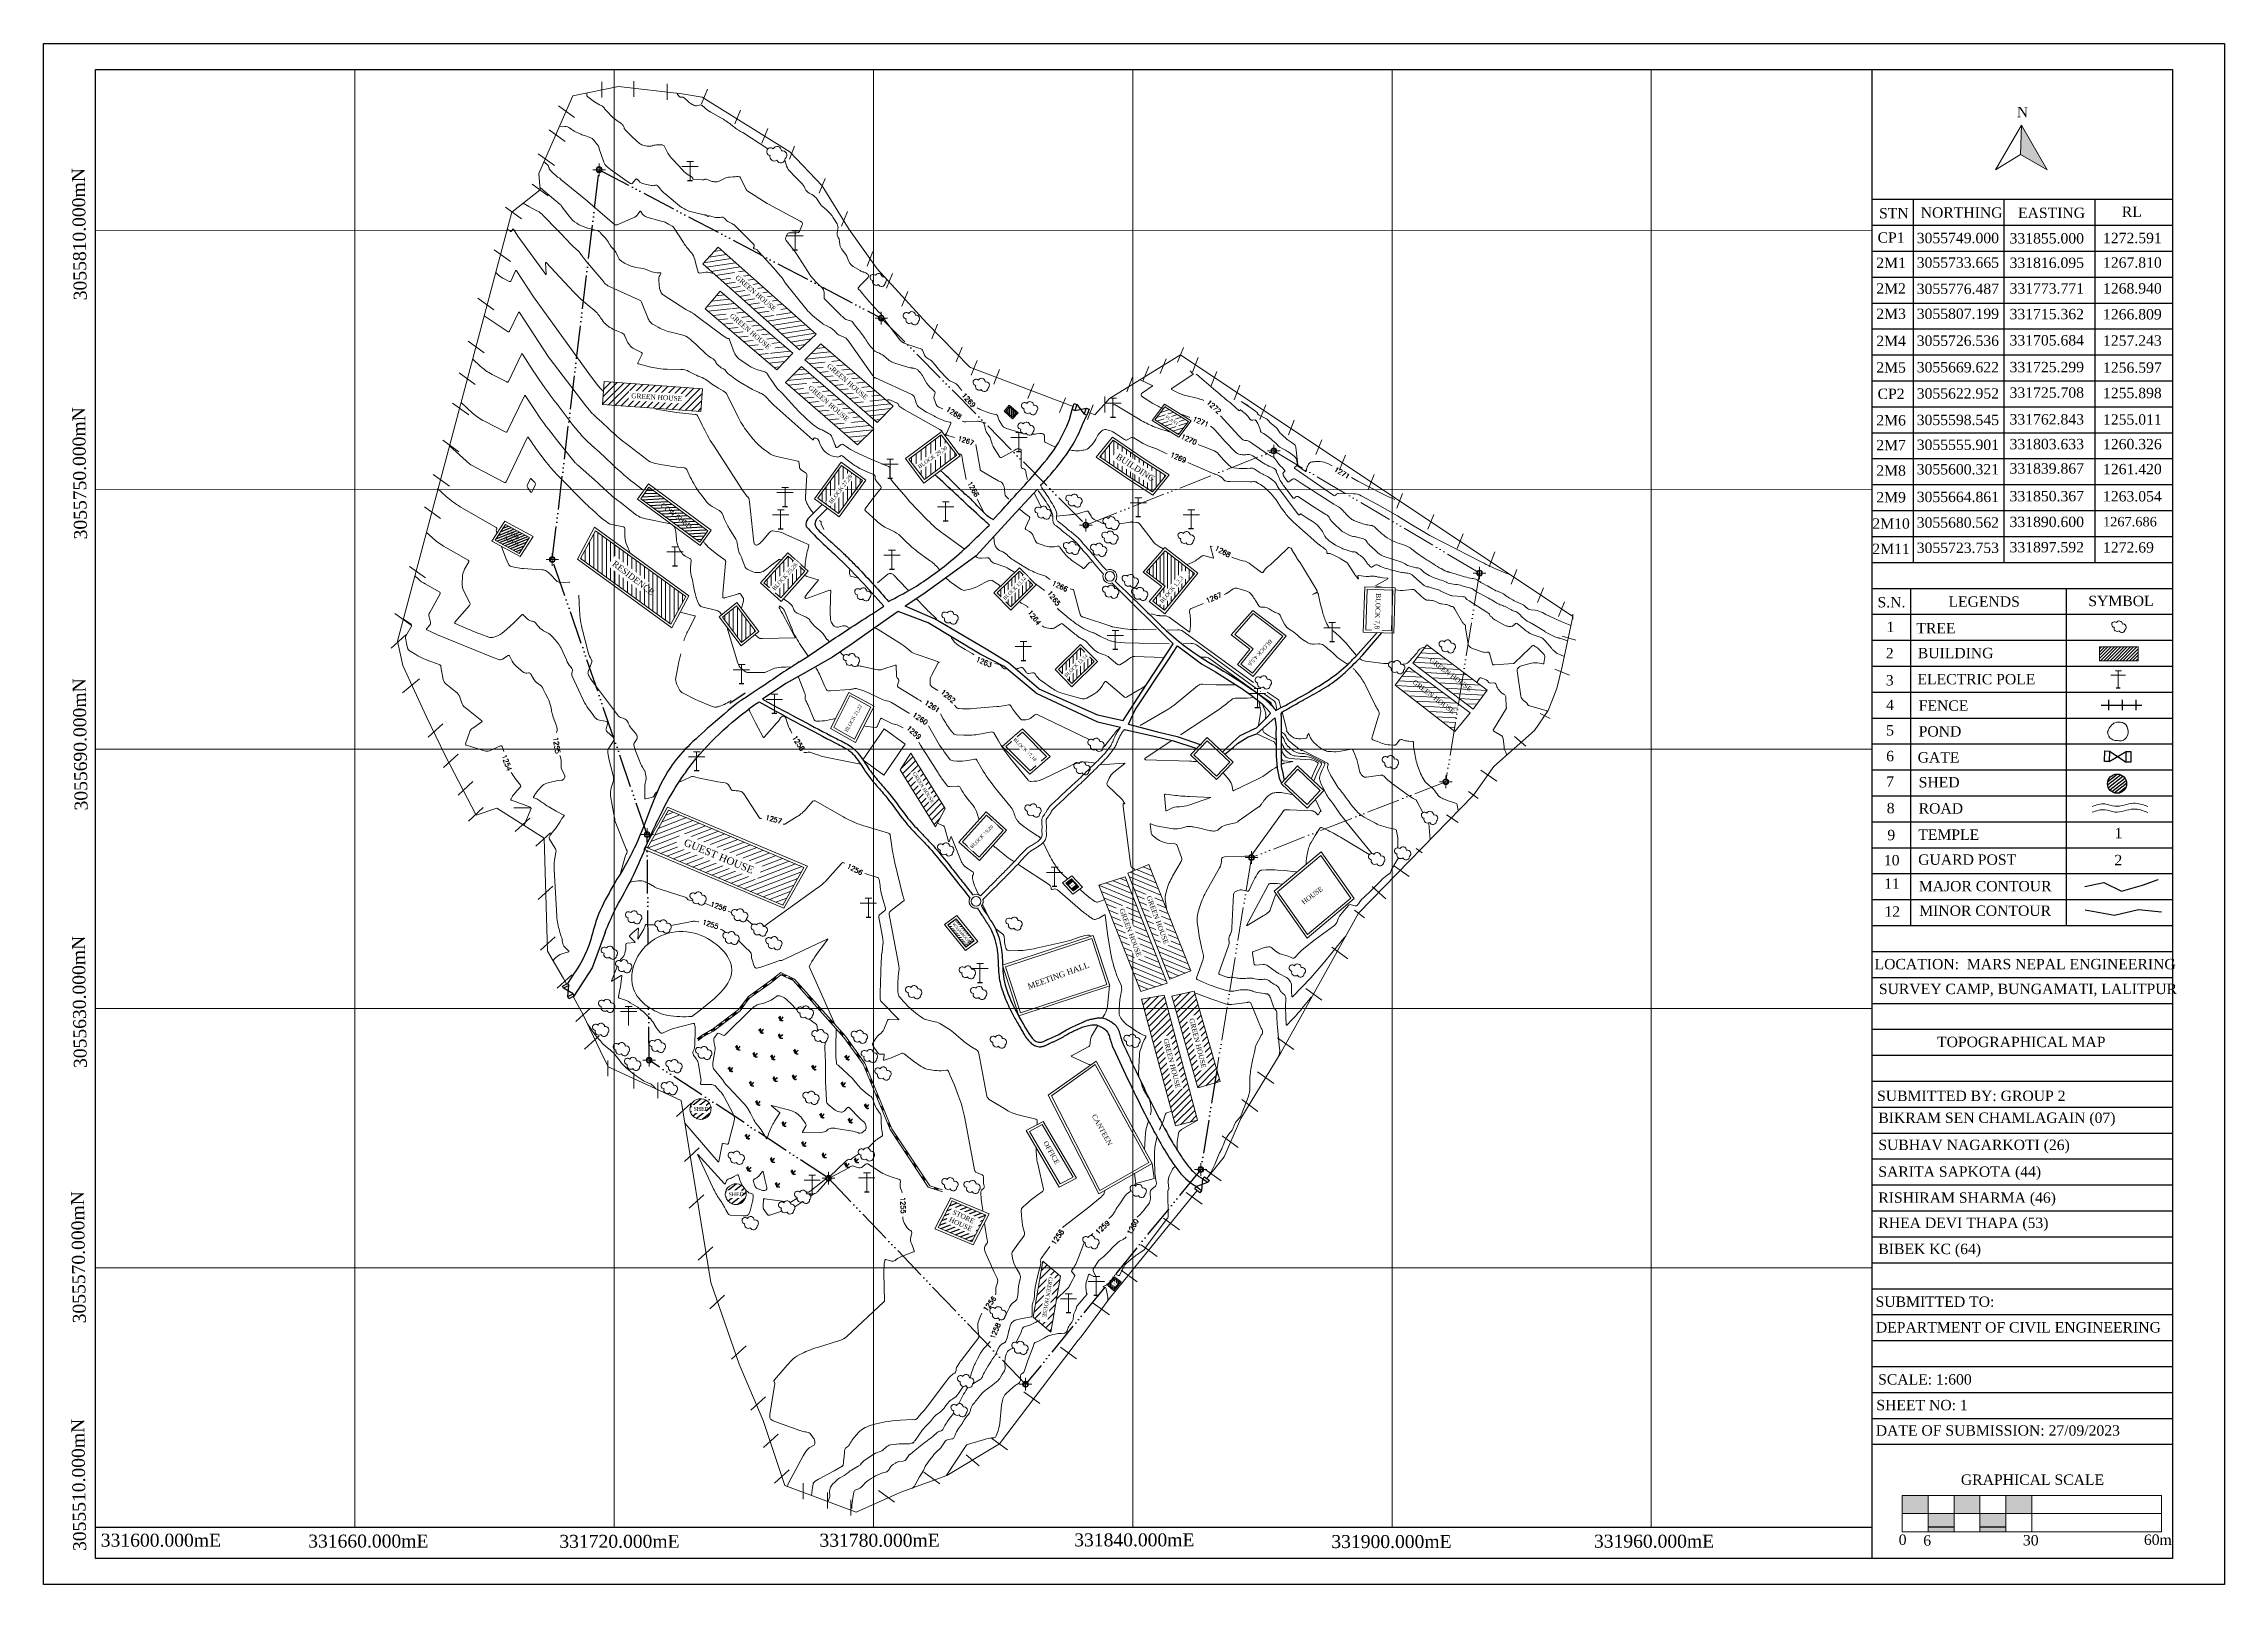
# Paper-space layout 'Layout1' of a CAD drawing. Header units: metres, sheet in millimetres. Extents: x 0 to 841, y 0 to 594.
# The model-space entities are those that its viewports show. They can reach past a viewport. Long polylines and large blocks are cut down to what shows.
import ezdxf

# ---------------------------------------------------------------- set-up
doc = ezdxf.new("R2010")
doc.units = ezdxf.units.M
doc.header["$MEASUREMENT"] = 0
doc.linetypes.add('ACAD_ISO02W100', pattern=[15, 12, -3])
doc.linetypes.add('ACAD_ISO06W100', pattern=[36, 24, -3, 0, -3, 0, -3, 0, -3])
for name, color, linetype, lineweight in [('BC', 7, 'Continuous', 20), ('Building', 7, 'Continuous', 20), ('Cont_Annotation', 7, 'Continuous', 15), ('Contour', 4, 'Continuous', 15), ('Drainage', 18, 'Continuous', 9), ('F', 10, 'Continuous', 20), ('GreenHouse', 94, 'Continuous', 20), ('Grid', 250, 'Continuous', 9), ('HUT', 181, 'Continuous', 18), ('Index_Contour', 8, 'Continuous', 20), ('POND', 55, 'Continuous', 9), ('Road', 170, 'Continuous', 25), ('Station', 50, 'Continuous', 13), ('TREE', 90, 'Continuous', 5)]:
    doc.layers.add(name, color=color, linetype=linetype, lineweight=lineweight)
for name, color, linetype in [('Border', 250, 'Continuous'), ('GATE', 162, 'Continuous'), ('MLAND', 114, 'Continuous'), ('POLE', 7, 'Continuous'), ('Shed', 147, 'Continuous')]:
    doc.layers.add(name, color=color, linetype=linetype)
doc.layers.add('House Drain', color=7, linetype='Continuous', lineweight=5, transparency=0.5)
doc.styles.add('CAD', font='times.ttf')
doc.styles.add('Cont_Anno', font='')
doc.styles.get("Standard").update_dxf_attribs({"font": 'arial.ttf'})
doc.styles.add('TNR', font='times.ttf')
doc.styles.get('Cont_Anno').set_extended_font_data('romans', bold=True)
pattern_1 = [(45, (-46.5028, 33.5688), (-0.6187184, 0.6187184), [])]
pattern_2 = [(218, (-9.9999, 30.0471), (0.6156615, -0.7880108), [])]
pattern_3 = [(45, (0, 0), (-0.7071067812, 0.7071067812), [])]
pattern_4 = [(90, (0, 0), (-0.875, 0), [])]
pattern_5 = [(90, (0, 0), (-0.375, 0), [])]

psp = doc.layouts.get("Layout1")

# ---------------------------------------------------------------- texts
at = {"lineweight": 5, "attachment_point": 1, "style": 'CAD'}
for s, width, heights, insert, char_height in [('{\\H0.61538x;N}', 35, [0], (760.96, 569.62), 6.5), ('{\\H0.61538x;N}', 35, [0], (760.96, 569.62), 6.5), ('{\\fTimes New Roman|b0|i0|c0|p18;STN}', 15.6324, [10], (707.83, 530.63), 4), ('{\\fTimes New Roman|b0|i0|c0|p18;STN}', 15.6324, [10], (707.83, 530.63), 4), ('{\\fTimes New Roman|b0|i0|c0|p18;\\H0.61538x;NORTHING}', 35, [0], (723.89, 530.89), 6.5), ('{\\fTimes New Roman|b0|i0|c0|p18;\\H0.61538x;NORTHING}', 35, [0], (723.89, 530.89), 6.5), ('{\\fTimes New Roman|b0|i0|c0|p18;\\H0.61538x;EASTING}', 35, [0], (761.42, 530.77), 6.5), ('{\\fTimes New Roman|b0|i0|c0|p18;\\H0.61538x;EASTING}', 35, [0], (761.42, 530.77), 6.5), ('{\\fTimes New Roman|b0|i0|c0|p18;\\H0.61538x;RL}', 9.077, [0], (801.45, 531.17), 6.5), ('{\\fTimes New Roman|b0|i0|c0|p18;\\H0.61538x;RL}', 9.077, [0], (801.45, 531.17), 6.5), ('\\pxqc;{\\fTimes New Roman|b0|i0|c0|p18;CP1}', 15.6324, [10], (704.65, 521.24), 4), ('\\pxqc;{\\fTimes New Roman|b0|i0|c0|p18;CP1}', 15.6324, [10], (704.65, 521.24), 4), ('{\\fTimes New Roman|b0|i0|c0|p18;3055749.000}', 35, [0], (722.36, 521.06), 4), ('{\\fTimes New Roman|b0|i0|c0|p18;3055749.000}', 35, [0], (722.36, 521.06), 4), ('{\\fTimes New Roman|b0|i0|c0|p18;331855.000}', 35, [0], (758.16, 520.94), 4), ('{\\fTimes New Roman|b0|i0|c0|p18;331855.000}', 35, [0], (758.16, 520.94), 4), ('\\pxql;{\\fTimes New Roman|b0|i0|c0|p18;1272.591}', 23.5174, [0], (794.19, 521.06), 4), ('\\pxql;{\\fTimes New Roman|b0|i0|c0|p18;1272.591}', 23.5174, [0], (794.19, 521.06), 4), ('\\pxqc;{\\fTimes New Roman|b0|i0|c0|p18;2M1}', 15.6324, [10], (704.65, 511.49), 4), ('\\pxqc;{\\fTimes New Roman|b0|i0|c0|p18;2M1}', 15.6324, [10], (704.65, 511.49), 4), ('{\\fTimes New Roman|b0|i0|c0|p18;3055733.665}', 35, [0], (722.36, 511.6), 4), ('{\\fTimes New Roman|b0|i0|c0|p18;3055733.665}', 35, [0], (722.36, 511.6), 4), ('{\\fTimes New Roman|b0|i0|c0|p18;331816.095}', 35, [0], (758.16, 511.51), 4), ('{\\fTimes New Roman|b0|i0|c0|p18;331816.095}', 35, [0], (758.16, 511.51), 4), ('\\pxql;{\\fTimes New Roman|b0|i0|c0|p18;1267.810}', 35, [0], (794.19, 511.6), 4), ('\\pxql;{\\fTimes New Roman|b0|i0|c0|p18;1267.810}', 35, [0], (794.19, 511.6), 4), ('\\pxqc;{\\fTimes New Roman|b0|i0|c0|p18;2M2}', 15.6324, [10], (704.65, 501.6), 4), ('\\pxqc;{\\fTimes New Roman|b0|i0|c0|p18;2M2}', 15.6324, [10], (704.65, 501.6), 4), ('{\\fTimes New Roman|b0|i0|c0|p18;3055776.487}', 35, [0], (722.36, 501.47), 4), ('{\\fTimes New Roman|b0|i0|c0|p18;3055776.487}', 35, [0], (722.36, 501.47), 4), ('{\\fTimes New Roman|b0|i0|c0|p18;331773.771}', 35, [0], (758.16, 501.62), 4), ('{\\fTimes New Roman|b0|i0|c0|p18;331773.771}', 35, [0], (758.16, 501.62), 4), ('\\pxql;{\\fTimes New Roman|b0|i0|c0|p18;1268.940}', 35, [0], (794.19, 501.64), 4), ('\\pxql;{\\fTimes New Roman|b0|i0|c0|p18;1268.940}', 35, [0], (794.19, 501.64), 4), ('\\pxqc;2M3', 15.6324, [10], (704.65, 491.84), 4), ('\\pxqc;2M3', 15.6324, [10], (704.65, 491.84), 4), ('3055807.199', 35, [0], (722.36, 491.84), 4), ('3055807.199', 35, [0], (722.36, 491.84), 4), ('331715.362', 35, [0], (758.16, 491.74), 4), ('331715.362', 35, [0], (758.16, 491.74), 4), ('\\pxql;1266.809', 35, [0], (794.19, 491.66), 4), ('\\pxql;1266.809', 35, [0], (794.19, 491.66), 4), ('\\pxqc;2M4', 15.6324, [10], (704.65, 481.37), 4), ('\\pxqc;2M4', 15.6324, [10], (704.65, 481.37), 4), ('3055726.536', 35, [0], (722.36, 481.48), 4), ('3055726.536', 35, [0], (722.36, 481.48), 4), ('331705.684', 35, [0], (758.16, 481.63), 4), ('331705.684', 35, [0], (758.16, 481.63), 4), ('\\pxql;1257.243', 35, [0], (794.19, 481.54), 4), ('\\pxql;1257.243', 35, [0], (794.19, 481.54), 4), ('\\pxqc;2M5', 15.6324, [10], (704.65, 471.18), 4), ('\\pxqc;2M5', 15.6324, [10], (704.65, 471.18), 4), ('3055669.622', 35, [0], (722.36, 471.25), 4), ('3055669.622', 35, [0], (722.36, 471.25), 4), ('331725.299', 35, [0], (758.16, 471.31), 4), ('331725.299', 35, [0], (758.16, 471.31), 4), ('\\pxql;1256.597', 35, [0], (794.19, 471.13), 4), ('\\pxql;1256.597', 35, [0], (794.19, 471.13), 4), ('\\pxqc;CP2', 15.6324, [10], (704.65, 460.99), 4), ('\\pxqc;CP2', 15.6324, [10], (704.65, 460.99), 4), ('3055622.952', 35, [0], (722.36, 461.15), 4), ('3055622.952', 35, [0], (722.36, 461.15), 4), ('331725.708', 35, [0], (758.16, 461.45), 4), ('331725.708', 35, [0], (758.16, 461.45), 4), ('\\pxql;1255.898', 35, [0], (794.19, 461.3), 4), ('\\pxql;1255.898', 35, [0], (794.19, 461.3), 4), ('\\pxqc;2M6', 15.6324, [10], (704.65, 450.8), 4), ('\\pxqc;2M6', 15.6324, [10], (704.65, 450.8), 4), ('3055598.545', 35, [0], (722.36, 450.94), 4), ('3055598.545', 35, [0], (722.36, 450.94), 4), ('331762.843', 35, [0], (758.16, 451.17), 4), ('331762.843', 35, [0], (758.16, 451.17), 4), ('\\pxql;1255.011', 35, [0], (794.19, 451.1), 4), ('\\pxql;1255.011', 35, [0], (794.19, 451.1), 4), ('\\pxqc;2M7', 15.6324, [10], (704.65, 441.22), 4), ('\\pxqc;2M7', 15.6324, [10], (704.65, 441.22), 4), ('3055555.901', 35, [0], (722.36, 441.35), 4), ('3055555.901', 35, [0], (722.36, 441.35), 4), ('331803.633', 35, [0], (758.16, 441.61), 4), ('331803.633', 35, [0], (758.16, 441.61), 4), ('\\pxql;1260.326', 35, [0], (794.19, 441.6), 4), ('\\pxql;1260.326', 35, [0], (794.19, 441.6), 4), ('\\pxqc;2M8', 15.6324, [10], (704.65, 431.39), 4), ('\\pxqc;2M8', 15.6324, [10], (704.65, 431.39), 4), ('3055600.321', 35, [0], (722.36, 431.91), 4), ('3055600.321', 35, [0], (722.36, 431.91), 4), ('331839.867', 35, [0], (758.16, 432.21), 4), ('331839.867', 35, [0], (758.16, 432.21), 4), ('\\pxql;1261.420', 35, [0], (794.19, 431.97), 4), ('\\pxql;1261.420', 35, [0], (794.19, 431.97), 4), ('\\pxqc;2M9', 15.6324, [10], (704.65, 421.12), 4), ('\\pxqc;2M9', 15.6324, [10], (704.65, 421.12), 4), ('3055664.861', 35, [0], (722.36, 421.25), 4), ('3055664.861', 35, [0], (722.36, 421.25), 4), ('331850.367', 35, [0], (758.16, 421.54), 4), ('331850.367', 35, [0], (758.16, 421.54), 4), ('\\pxql;1263.054', 35, [0], (794.19, 421.49), 4), ('\\pxql;1263.054', 35, [0], (794.19, 421.49), 4), ('\\pxqc;2M10', 15.6324, [10], (704.65, 410.98), 4), ('\\pxqc;2M10', 15.6324, [10], (704.65, 410.98), 4), ('3055680.562', 35, [0], (722.36, 411.38), 4), ('3055680.562', 35, [0], (722.36, 411.38), 4), ('331890.600', 35, [0], (758.16, 411.62), 4), ('331890.600', 35, [0], (758.16, 411.62), 4), ('\\pxql;{\\H0.91667x;1267.686}', 35, [0], (794.19, 411.54), 4), ('\\pxql;{\\H0.91667x;1267.686}', 35, [0], (794.19, 411.54), 4), ('\\pxqc;2M11', 15.6324, [10], (704.65, 401.22), 4), ('\\pxqc;2M11', 15.6324, [10], (704.65, 401.22), 4), ('3055723.753', 35, [0], (722.36, 401.63), 4), ('3055723.753', 35, [0], (722.36, 401.63), 4), ('331897.592', 35, [0], (758.16, 401.87), 4), ('331897.592', 35, [0], (758.16, 401.87), 4), ('\\pxql;1272.69', 35, [0], (794.19, 401.79), 4), ('\\pxql;1272.69', 35, [0], (794.19, 401.79), 4), ('\\pxqc;S.N.', 15.6324, [10], (704.78, 380.66), 4), ('\\pxqc;S.N.', 15.6324, [10], (704.78, 380.66), 4), ('\\pxqc;LEGENDS', 15.6324, [10], (740.54, 380.89), 4), ('\\pxqc;LEGENDS', 15.6324, [10], (740.54, 380.89), 4), ('\\pxqc;SYMBOL', 15.6324, [10], (793.3, 381.14), 4), ('\\pxqc;SYMBOL', 15.6324, [10], (793.3, 381.14), 4), ('\\pxqc;1', 15.6324, [10], (704.37, 371.12), 4), ('\\pxqc;1', 15.6324, [10], (704.37, 371.12), 4), ('TREE', 35, [0], (722.22, 370.64), 4), ('TREE', 35, [0], (722.22, 370.64), 4), ('\\pxqc;2', 15.6324, [10], (704.13, 360.97), 4), ('\\pxqc;2', 15.6324, [10], (704.13, 360.97), 4), ('BUILDING', 35, [0], (722.75, 361.05), 4), ('BUILDING', 35, [0], (722.75, 361.05), 4), ('\\pxqc;3', 15.6324, [10], (704.13, 350.57), 4), ('\\pxqc;3', 15.6324, [10], (704.13, 350.57), 4), ('ELECTRIC POLE', 45.5166, [0], (722.62, 350.99), 4), ('ELECTRIC POLE', 45.5166, [0], (722.62, 350.99), 4), ('\\pxqc;4', 15.6324, [10], (704.24, 341.11), 4), ('\\pxqc;4', 15.6324, [10], (704.24, 341.11), 4), ('FENCE', 35, [0], (723.12, 340.79), 4), ('FENCE', 35, [0], (723.12, 340.79), 4), ('\\pxqc;5', 15.6324, [10], (704.25, 331.28), 4), ('\\pxqc;5', 15.6324, [10], (704.25, 331.28), 4), ('POND', 35, [0], (723.11, 330.85), 4), ('POND', 35, [0], (723.11, 330.85), 4), ('\\pxqc;6', 15.6324, [10], (704.27, 321.34), 4), ('\\pxqc;6', 15.6324, [10], (704.27, 321.34), 4), ('GATE', 39.9176, [0], (722.71, 320.83), 4), ('GATE', 39.9176, [0], (722.71, 320.83), 4), ('\\pxqc;7', 15.6324, [10], (704.27, 311.5), 4), ('\\pxqc;7', 15.6324, [10], (704.27, 311.5), 4), ('SHED', 35, [0], (723.11, 311.24), 4), ('SHED', 35, [0], (723.11, 311.24), 4), ('\\pxqc;8', 15.6324, [10], (704.49, 301.28), 4), ('\\pxqc;8', 15.6324, [10], (704.49, 301.28), 4), ('ROAD', 35, [0], (723.11, 301.16), 4), ('ROAD', 35, [0], (723.11, 301.16), 4), ('TEMPLE', 53.2086, [0], (722.95, 291.04), 4), ('TEMPLE', 53.2086, [0], (722.95, 291.04), 4), ('GUARD POST', 52.4671, [0], (722.92, 281.42), 4), ('GUARD POST', 52.4671, [0], (722.92, 281.42), 4), ('MAJOR CONTOUR', 53.2086, [0], (723.15, 271.18), 4), ('MAJOR CONTOUR', 53.2086, [0], (723.15, 271.18), 4), ('MINOR CONTOUR', 53.2086, [0], (723.31, 261.71), 4), ('LOCATION:  MARS NEPAL ENGINEERING ', 116.652, [0], (706.1, 241.13), 4), ('LOCATION:  MARS NEPAL ENGINEERING ', 116.652, [0], (706.1, 241.13), 4), ('SURVEY CAMP, BUNGAMATI, LALITPUR', 116.652, [0], (707.76, 231.57), 4), ('SURVEY CAMP, BUNGAMATI, LALITPUR', 116.652, [0], (707.76, 231.57), 4), ('\\pxqc;TOPOGRAPHICAL MAP', 116.652, [0], (704.34, 211.12), 4), ('\\pxqc;TOPOGRAPHICAL MAP', 116.652, [0], (704.34, 211.12), 4), ('SUBMITTED BY: GROUP 2', 116.652, [0], (707.06, 190.35), 4), ('SUBMITTED BY: GROUP 2', 116.652, [0], (707.06, 190.35), 4), ('BIKRAM SEN CHAMLAGAIN (07)', 116.652, [0], (707.55, 181.9), 4), ('BIKRAM SEN CHAMLAGAIN (07)', 116.652, [0], (707.55, 181.9), 4), ('SUBHAV NAGARKOTI (26)', 116.652, [0], (707.55, 171.45), 4), ('SUBHAV NAGARKOTI (26)', 116.652, [0], (707.55, 171.45), 4), ('SARITA SAPKOTA (44)', 116.652, [0], (707.55, 161.13), 4), ('SARITA SAPKOTA (44)', 116.652, [0], (707.55, 161.13), 4), ('RISHIRAM SHARMA (46)', 116.652, [0], (707.55, 151.11), 4), ('RISHIRAM SHARMA (46)', 116.652, [0], (707.55, 151.11), 4), ('RHEA DEVI THAPA (53)', 116.652, [0], (707.55, 141.39), 4), ('RHEA DEVI THAPA (53)', 116.652, [0], (707.55, 141.39), 4), ('BIBEK KC (64)', 116.652, [0], (707.55, 131.33), 4), ('BIBEK KC (64)', 116.652, [0], (707.55, 131.33), 4), ('SUBMITTED TO:', 116.652, [0], (706.48, 110.99), 4), ('SUBMITTED TO:', 116.652, [0], (706.48, 110.99), 4), ('DEPARTMENT OF CIVIL ENGINEERING', 116.652, [0], (706.6, 101.1), 4), ('DEPARTMENT OF CIVIL ENGINEERING', 116.652, [0], (706.6, 101.1), 4), ('SCALE: 1:600', 38.6469, [0], (707.47, 81.03), 4), ('SCALE: 1:600', 38.6469, [0], (707.47, 81.03), 4), ('SHEET NO: 1', 116.652, [0], (706.79, 71.13), 4), ('SHEET NO: 1', 116.652, [0], (706.79, 71.13), 4), ('DATE OF SUBMISSION: 27/09/2023', 116.652, [0], (706.56, 61.33), 4), ('DATE OF SUBMISSION: 27/09/2023', 116.652, [0], (706.56, 61.33), 4), ('GRAPHICAL SCALE', 60.3765, [0], (739.38, 42.37), 4), ('GRAPHICAL SCALE', 60.3765, [0], (739.38, 42.37), 4), ('\\pxqc;6', 4.2703, [10], (724.25, 18.93), 4), ('\\pxqc;30', 15.6324, [10], (758.52, 19.02), 4), ('\\pxqc;30', 15.6324, [10], (758.52, 19.02), 4), ('\\pxqc;60m', 15.6324, [10], (807.52, 19.21), 4)]:
    psp.add_mtext_dynamic_manual_height_columns(s, width=width, gutter_width=1, heights=heights, dxfattribs=dict(at, insert=insert, char_height=char_height))
at = {"linetype": 'Continuous', "lineweight": 18, "char_height": 5, "attachment_point": 1, "rotation": 90.88606, "style": 'TNR'}
for s, insert in [('{\\C0;3055810.000mN}', (11.64, 495)), ('{\\C0;3055750.000mN}', (11.76, 402.82)), ('{\\C0;3055690.000mN}', (11.98, 298.31)), ('{\\C0;3055630.000mN}', (11.67, 199.03)), ('{\\C0;3055570.000mN}', (11.31, 100.58)), ('{\\C0;3055510.000mN}', (11.44, 12.82))]:
    psp.add_mtext_dynamic_manual_height_columns(s, width=14.2812, gutter_width=1, heights=[0], dxfattribs=dict(at, insert=insert))
at = {"char_height": 4, "attachment_point": 1, "style": 'CAD'}
for s, width, insert in [('9', 8.0228, (711.02, 290.89)), ('9', 8.0228, (711.02, 290.89)), ('1', 4.3809, (798.68, 291.68)), ('1', 4.3809, (798.68, 291.68)), ('10', 8.0228, (709.69, 281.2)), ('10', 8.0228, (709.69, 281.2)), ('2', 4.3809, (798.61, 281.24)), ('2', 4.3809, (798.61, 281.24)), ('11', 8.0228, (709.79, 272.18)), ('11', 8.0228, (709.79, 272.18)), ('12', 8.0228, (709.89, 261.38)), ('12', 8.0228, (709.89, 261.38))]:
    psp.add_mtext_dynamic_manual_height_columns(s, width=width, gutter_width=1, heights=[0], dxfattribs=dict(at, insert=insert))
at = {"linetype": 'Continuous', "lineweight": 18, "attachment_point": 1}
for s, width, insert, char_height, style in [('\\pxqc;331600.000mE', 46.2068, (22.12, 19.54), 5, 'TNR'), ('\\pxqc;331660.000mE', 46.2068, (102.12, 19.19), 5, 'TNR'), ('\\pxqc;331720.000mE', 46.2068, (198.97, 19.09), 5, 'TNR'), ('331780.000mE', 46.2068, (299.21, 19.51), 5, 'TNR'), ('331840.000mE', 46.2068, (397.45, 19.65), 5, 'TNR'), ('\\pxqc;331900.000mE', 46.2068, (496.69, 19), 5, 'TNR'), ('\\pxqc;331960.000mE', 46.2068, (597.95, 19.15), 5, 'TNR'), ('0', 0.6, (715.41, 19.2), 4, 'CAD'), ('0', 0.6, (715.41, 19.2), 4, 'CAD')]:
    psp.add_mtext_dynamic_manual_height_columns(s, width=width, gutter_width=1, heights=[0], dxfattribs=dict(at, insert=insert, char_height=char_height, style=style))

msp = doc.modelspace()

# ---------------------------------------------------------------- texts
at = {"layer": 'BC', "attachment_point": 1, "style": 'CAD'}
for s, width, insert, char_height, rotation in [('2', 2.1382, (331800.63, 3055757.49), 0.5, 319.4236), ('{\\fArial|b0|i0|c0|p34;COW SHED}', 7.8219, (331728.64, 3055738.35), 1, 321.8222), ('COW\\PSHED', 2.8334, (331696.67, 3055732.62, 628.63), 0.8, 331.0368), ('GREEN HOUSE', 12.3927, (331887.68, 3055706.34), 1, 322.881), ('GREEN HOUSE', 12.3927, (331884.22, 3055701.76), 1, 322.5103)]:
    msp.add_mtext_dynamic_manual_height_columns(s, width=width, gutter_width=1, heights=[0], dxfattribs=dict(at, insert=insert, char_height=char_height, rotation=rotation))
at = {"layer": 'Cont_Annotation', "style": 'Cont_Anno'}
for s, rotation, p in [('1268', 327.1467, (331787.09, 3055757.38, 1268)), ('1269', 311.7197, (331790.36, 3055760.45, 1269)), ('1272', 317.2677, (331841.01, 3055758.92, 1272)), ('1270', 335.9162, (331835.66, 3055751.63, 1270)), ('1271', 336.983, (331838.11, 3055755.28, 1271)), ('1269', 337.0134, (331833.46, 3055747.86, 1269)), ('1271', 329.5697, (331867.38, 3055744.91, 1271)), ('1266', 299.334, (331791.52, 3055742.36, 1266)), ('1268', 332.3791, (331842.68, 3055728.55, 1268)), ('1266', 334.6752, (331808.97, 3055721.32, 1266)), ('1265', 306.4097, (331808.07, 3055719.61, 1265)), ('1267', 23.3222, (331841.22, 3055717.49, 1267)), ('1263', 337.284, (331793.25, 3055705.52, 1263)), ('1262', 318.8302, (331785.99, 3055699.02, 1262)), ('1260', 326.9957, (331780.1, 3055694.16, 1260)), ('1261', 326.3444, (331782.62, 3055696.69, 1261)), ('1255', 278.2812, (331705.85, 3055689.71, 1255)), ('1258', 301.9267, (331755.31, 3055689.73, 1258)), ('1259', 318.5266, (331778.9, 3055691.52, 1259)), ('1254', 289.9185, (331695.2, 3055685.93, 1254)), ('1256', 332.7342, (331766.55, 3055662.77, 1256)), ('1256', 341.9565, (331738.3, 3055654.83, 1256)), ('1255', 341.6628, (331736.64, 3055651.14, 1255)), ('1255', 271.3894, (331777.73, 3055594.63, 1255)), ('1260', 61.3751, (331825.42, 3055586.72, 1260)), ('1258', 55.2278, (331809.7, 3055584.65, 1258)), ('1259', 42.762, (331818.66, 3055586.83, 1259)), ('1256', 53.3273, (331795.57, 3055570.88, 1256)), ('1258', 66.8869, (331797.15, 3055565.18, 1258))]:
    msp.add_text(s, height=1, rotation=rotation, dxfattribs=at).set_placement(p)

# ---------------------------------------------------------------- hatches: boundary and pattern name
h = msp.add_hatch()
h.set_pattern_fill('ANSI31', color=256, scale=3, angle=45)
h.set_pattern_definition(pattern_5)
h.paths.add_polyline_path([(331801.72, 3055756.88), (331800.29, 3055758.1), (331799.56, 3055757.23), (331800.91, 3055756.01)])
h.paths.add_polyline_path([(331800.02, 3055756.99), (331800.49, 3055756.59), (331801.18, 3055757.4), (331800.71, 3055757.8)], flags=24)
at = {"true_color": 0x000000}
h = msp.add_hatch(color=18, dxfattribs=at)
h.dxf.hatch_style = 1
h.paths.add_polyline_path([(331751.89, 3055639.89), (331751.98, 3055640.06), (331751.78, 3055640.01)])
h = msp.add_hatch(color=18, dxfattribs=at)
h.dxf.hatch_style = 1
h.paths.add_polyline_path([(331753.81, 3055640.36), (331754, 3055640.35), (331753.86, 3055640.51)])
h = msp.add_hatch(color=18, dxfattribs=at)
h.dxf.hatch_style = 1
h.paths.add_polyline_path([(331755.25, 3055639.68), (331755.44, 3055639.68), (331755.3, 3055639.84)])
h = msp.add_hatch(color=18, dxfattribs=at)
h.dxf.hatch_style = 1
h.paths.add_polyline_path([(331746.29, 3055635.64), (331746.35, 3055635.82), (331746.16, 3055635.73)])
h = msp.add_hatch(color=18, dxfattribs=at)
h.dxf.hatch_style = 1
h.paths.add_polyline_path([(331748.04, 3055637.06), (331748.14, 3055637.23), (331747.94, 3055637.18)])
h = msp.add_hatch(color=18, dxfattribs=at)
h.dxf.hatch_style = 1
h.paths.add_polyline_path([(331750.02, 3055638.47), (331750.12, 3055638.64), (331749.92, 3055638.59)])
h = msp.add_hatch(color=18, dxfattribs=at)
h.dxf.hatch_style = 1
h.paths.add_polyline_path([(331757.01, 3055637.92), (331757.18, 3055637.84), (331757.11, 3055638.04)])
h = msp.add_hatch(color=18, dxfattribs=at)
h.dxf.hatch_style = 1
h.paths.add_polyline_path([(331759.21, 3055635.46), (331759.39, 3055635.38), (331759.32, 3055635.58)])
h = msp.add_hatch(color=18, dxfattribs=at)
h.dxf.hatch_style = 1
h.paths.add_polyline_path([(331740.76, 3055630.4), (331740.87, 3055630.56), (331740.66, 3055630.53)])
h = msp.add_hatch(color=18, dxfattribs=at)
h.dxf.hatch_style = 1
h.paths.add_polyline_path([(331742.13, 3055631.48), (331742.22, 3055631.65), (331742.02, 3055631.6)])
h = msp.add_hatch(color=18, dxfattribs=at)
h.dxf.hatch_style = 1
h.paths.add_polyline_path([(331743.64, 3055632.63), (331743.73, 3055632.8), (331743.53, 3055632.75)])
h = msp.add_hatch(color=18, dxfattribs=at)
h.dxf.hatch_style = 1
h.paths.add_polyline_path([(331745.19, 3055634.21), (331745.24, 3055634.4), (331745.06, 3055634.3)])
h = msp.add_hatch(color=18, dxfattribs=at)
h.dxf.hatch_style = 1
h.paths.add_polyline_path([(331761.09, 3055633.38), (331761.27, 3055633.3), (331761.2, 3055633.5)])
h = msp.add_hatch(color=18, dxfattribs=at)
h.dxf.hatch_style = 1
h.paths.add_polyline_path([(331763.5, 3055630.69), (331763.68, 3055630.61), (331763.6, 3055630.81)])
h = msp.add_hatch(color=18, dxfattribs=at)
h.dxf.hatch_style = 1
h.paths.add_polyline_path([(331736.54, 3055627.68), (331736.64, 3055627.85), (331736.44, 3055627.8)])
h = msp.add_hatch(color=18, dxfattribs=at)
h.dxf.hatch_style = 1
h.paths.add_polyline_path([(331737.73, 3055628.44), (331737.85, 3055628.59), (331737.65, 3055628.57)])
h = msp.add_hatch(color=18, dxfattribs=at)
h.dxf.hatch_style = 1
h.paths.add_polyline_path([(331739.26, 3055629.32), (331739.38, 3055629.47), (331739.17, 3055629.46)])
h = msp.add_hatch(color=18, dxfattribs=at)
h.dxf.hatch_style = 1
h.paths.add_polyline_path([(331765.67, 3055628.25), (331765.85, 3055628.17), (331765.78, 3055628.37)])
h = msp.add_hatch(color=18, dxfattribs=at)
h.dxf.hatch_style = 1
h.paths.add_polyline_path([(331767.25, 3055626.12), (331767.42, 3055626.02), (331767.37, 3055626.22)])
h = msp.add_hatch(color=18, dxfattribs=at)
h.dxf.hatch_style = 1
h.paths.add_polyline_path([(331769.11, 3055623.62), (331769.28, 3055623.52), (331769.24, 3055623.73)])
h = msp.add_hatch(color=18, dxfattribs=at)
h.dxf.hatch_style = 1
h.paths.add_polyline_path([(331770.76, 3055620.71), (331770.91, 3055620.58), (331770.9, 3055620.79)])
h = msp.add_hatch(color=18, dxfattribs=at)
h.dxf.hatch_style = 1
h.paths.add_polyline_path([(331771.72, 3055618.31), (331771.87, 3055618.18), (331771.86, 3055618.39)])
h = msp.add_hatch()
h.set_pattern_fill('ANSI31', color=256, scale=7, angle=173)
h.set_pattern_definition([(218, (0, 0), (0.5387037909, -0.6895094094), [])])
h.paths.add_polyline_path([(331737.06, 3055614.88, 0.509759), (331734.13, 3055612.68, 0.244313), (331735.46, 3055610.92, 0.289959), (331737.74, 3055611.19, 0.259362), (331738.52, 3055613.15, 0.294483)])
h.paths.add_polyline_path([(331741.44, 3055595.07, 0.244313), (331742.76, 3055593.31, 0.289959), (331745.04, 3055593.58, 0.259362), (331745.83, 3055595.54, 0.294483), (331744.37, 3055597.27, 0.509759)])
h.paths.add_polyline_path([(331734.63, 3055612), (331738.11, 3055612), (331738.11, 3055613.71), (331734.63, 3055613.71)], flags=24)
h.paths.add_polyline_path([(331741.87, 3055594.37), (331745.35, 3055594.37), (331745.35, 3055596.08), (331741.87, 3055596.08)], flags=24)
h = msp.add_hatch(color=18, dxfattribs=at)
h.dxf.hatch_style = 1
h.paths.add_polyline_path([(331773.03, 3055615.21), (331773.18, 3055615.08), (331773.17, 3055615.29)])
h = msp.add_hatch(color=18, dxfattribs=at)
h.dxf.hatch_style = 1
h.paths.add_polyline_path([(331774.07, 3055612.74), (331774.21, 3055612.61), (331774.21, 3055612.82)])
h = msp.add_hatch(color=18, dxfattribs=at)
h.dxf.hatch_style = 1
h.paths.add_polyline_path([(331775.47, 3055609.31), (331775.61, 3055609.18), (331775.61, 3055609.39)])
h = msp.add_hatch(color=18, dxfattribs=at)
h.dxf.hatch_style = 1
h.paths.add_polyline_path([(331777.11, 3055606.56), (331777.27, 3055606.46), (331777.23, 3055606.66)])
h = msp.add_hatch(color=18, dxfattribs=at)
h.dxf.hatch_style = 1
h.paths.add_polyline_path([(331779.13, 3055603.51), (331779.29, 3055603.41), (331779.25, 3055603.62)])
h = msp.add_hatch(color=18, dxfattribs=at)
h.dxf.hatch_style = 1
h.paths.add_polyline_path([(331780.81, 3055600.95), (331780.98, 3055600.84), (331780.94, 3055601.05)])
h = msp.add_hatch(color=18, dxfattribs=at)
h.dxf.hatch_style = 1
h.paths.add_polyline_path([(331782.6, 3055598.21), (331782.77, 3055598.1), (331782.73, 3055598.31)])
h = msp.add_hatch(color=18, dxfattribs=at)
h.dxf.hatch_style = 1
h.paths.add_polyline_path([(331785.35, 3055596.22), (331785.55, 3055596.24), (331785.39, 3055596.37)])
h = msp.add_hatch()
h.set_pattern_fill('ANSI31', color=256, scale=3, angle=45)
h.set_pattern_definition(pattern_5)
h.paths.add_polyline_path([(331822.82, 3055577.22), (331822.15, 3055577.74), (331820.99, 3055576.34), (331821.78, 3055575.66)])
h.paths.add_polyline_path([(331823.04, 3055577.04), (331822.82, 3055577.22), (331821.78, 3055575.66), (331821.88, 3055575.57)])
at = {"layer": 'Border', "true_color": 0x000000, "transparency": 33554687}
h = msp.add_hatch(dxfattribs=at)
h.set_pattern_fill('ANSI31', color=18, scale=6, angle=156)
h.set_pattern_definition([(201, (0, 0), (0.26877596216, -0.70018531987), [])])
h.paths.add_polyline_path([(331788.41, 3055593.86), (331785.55, 3055588.34), (331792.52, 3055585.4), (331795.38, 3055590.91)])
h.paths.add_polyline_path([(331788.69, 3055592.38), (331793.55, 3055590.12), (331792.2, 3055587.23), (331787.34, 3055589.49)], flags=24)
at = {"layer": 'Building'}
h = msp.add_hatch(dxfattribs=at)
h.set_pattern_fill('ANSI31', color=256, scale=7, angle=45)
h.set_pattern_definition(pattern_4)
h.paths.add_polyline_path([(331749.48, 3055721.73), (331753, 3055718.58), (331757.93, 3055724.1), (331754.48, 3055727.24)])
h.paths.add_polyline_path([(331733.31, 3055718.87), (331714.61, 3055732.46), (331711.54, 3055726.74), (331730.24, 3055713.15)])
h.paths.add_polyline_path([(331743.79, 3055716.96), (331740.88, 3055714.6), (331744.84, 3055709.37), (331747.75, 3055711.73)])
h.paths.add_polyline_path([(331760.63, 3055739.21), (331764.92, 3055736.09), (331769.85, 3055742.86), (331765.55, 3055745.98)])
h.paths.add_polyline_path([(331751.89, 3055719.6), (331756.79, 3055725.09), (331755.52, 3055726.22), (331750.61, 3055720.74)], flags=24)
h.paths.add_polyline_path([(331717.27, 3055725.07), (331725.79, 3055718.47), (331727.42, 3055720.58), (331718.9, 3055727.18)], flags=24)
h.paths.add_polyline_path([(331742.22, 3055716.58), (331746.85, 3055710.88), (331745.76, 3055710), (331741.14, 3055715.7)], flags=25)
h.paths.add_polyline_path([(331763.7, 3055737.55), (331768.15, 3055743.4), (331766.79, 3055744.43), (331762.34, 3055738.58)], flags=24)
h.paths.add_polyline_path([(331781.74, 3055744.81), (331787.74, 3055749.07), (331786.76, 3055750.46), (331780.76, 3055746.2)], flags=9)
h.paths.add_polyline_path([(331832.16, 3055716.96), (331836.69, 3055722.37), (331835.38, 3055723.47), (331830.85, 3055718.05)], flags=9)
h.paths.add_polyline_path([(331853.99, 3055710.57), (331849.29, 3055705.3), (331850.57, 3055704.16), (331855.26, 3055709.43)], flags=9)
h.paths.add_polyline_path([(331875.63, 3055719.9), (331875.3, 3055712.19), (331877.43, 3055712.1), (331877.76, 3055719.81)], flags=9)
h.paths.add_polyline_path([(331886.5, 3055705.27), (331895.04, 3055698.8), (331896.33, 3055700.51), (331887.79, 3055706.97)], flags=9)
h.paths.add_polyline_path([(331883.02, 3055700.7), (331891.52, 3055694.18), (331892.82, 3055695.87), (331884.32, 3055702.39)], flags=9)
h.paths.add_polyline_path([(331758.11, 3055761.57), (331766.22, 3055754.57), (331767.62, 3055756.19), (331759.51, 3055763.18)], flags=9)
h.paths.add_polyline_path([(331762, 3055766.06), (331770.11, 3055759.06), (331771.51, 3055760.68), (331763.4, 3055767.67)], flags=9)
h.paths.add_polyline_path([(331741.89, 3055776.45), (331750.01, 3055769.46), (331751.4, 3055771.07), (331743.29, 3055778.07)], flags=9)
h.paths.add_polyline_path([(331743.04, 3055784.35), (331751.15, 3055777.35), (331752.54, 3055778.97), (331744.43, 3055785.96)], flags=9)
at = {"layer": 'Building', "linetype": 'Continuous', "lineweight": 18, "transparency": 33554684}
h = msp.add_hatch(dxfattribs=at)
h.set_pattern_fill('ANSI31', color=256, scale=6, angle=153)
h.set_pattern_definition([(198, (0, 0), (0.23176274578, -0.71329238722), [])])
h.paths.add_polyline_path([(331830.39, 3055755.42), (331835.25, 3055752.38), (331837.33, 3055755.12), (331832.48, 3055758.16)])
h.paths.add_polyline_path([(331832.2, 3055755.7), (331834.83, 3055753.96), (331835.54, 3055755.03), (331832.91, 3055756.77)], flags=24)
at = {"layer": 'Building'}
h = msp.add_hatch(dxfattribs=at)
h.set_pattern_fill('ANSI31', color=256, scale=8, angle=45)
h.set_pattern_definition([(90, (0, 0), (-1, 0), [])])
h.paths.add_polyline_path([(331779.49, 3055747.31), (331782.68, 3055743.07), (331789.38, 3055748.1), (331786.18, 3055752.35)])
h.paths.add_polyline_path([(331781.74, 3055744.81), (331787.74, 3055749.07), (331786.76, 3055750.46), (331780.76, 3055746.2)], flags=24)
h = msp.add_hatch(dxfattribs=at)
h.set_pattern_fill('ANSI31', color=256, scale=7, angle=45)
h.set_pattern_definition(pattern_4)
h.paths.add_polyline_path([(331821.75, 3055751.21), (331819, 3055747.81), (331825.09, 3055743.63), (331829.88, 3055740.54), (331832.63, 3055743.94), (331827.92, 3055746.98)])
h.paths.add_polyline_path([(331824.81, 3055743.61), (331826.07, 3055744.88), (331825.81, 3055745.15), (331824.54, 3055743.88)], flags=25)
h.paths.add_polyline_path([(331829.98, 3055740.27), (331831.25, 3055741.54), (331830.99, 3055741.81), (331829.71, 3055740.53)], flags=9)
h.paths.add_polyline_path([(331827.47, 3055747.11), (331828.01, 3055747.11), (331828.01, 3055747.48), (331827.47, 3055747.48)], flags=24)
h = msp.add_hatch(dxfattribs=at)
h.set_pattern_fill('ANSI31', color=256, scale=6, angle=45)
h.set_pattern_definition([(90, (0, 0), (-0.75, 0), [])])
h.paths.add_polyline_path([(331817.81, 3055705.43), (331815.01, 3055708.28), (331810.43, 3055703.76), (331813.23, 3055700.92)])
h.paths.add_polyline_path([(331797.75, 3055719.62), (331800.55, 3055716.78), (331805.14, 3055721.3), (331802.34, 3055724.14)])
h.paths.add_polyline_path([(331832.5, 3055728.34), (331828.66, 3055724.01), (331832.51, 3055721.05), (331829.95, 3055717.92), (331832.38, 3055716.03), (331838.6, 3055723.67)])
h.paths.add_polyline_path([(331799.51, 3055717.69), (331804.1, 3055722.21), (331803.05, 3055723.27), (331798.46, 3055718.76)], flags=25)
h.paths.add_polyline_path([(331832.16, 3055716.96), (331836.69, 3055722.37), (331835.38, 3055723.47), (331830.85, 3055718.05)], flags=24)
h = msp.add_hatch(dxfattribs=at)
h.set_pattern_fill('ANSI31', color=256, scale=8, angle=156)
h.set_pattern_definition([(201, (0, 0), (0.35836794955, -0.9335804265), [])])
h.paths.add_polyline_path([(331753.36, 3055655.03), (331757.75, 3055662.85), (331729.75, 3055674.69), (331725.35, 3055666.87)])
h.paths.add_polyline_path([(331732.23, 3055666.73), (331746.83, 3055660.64), (331748.07, 3055663.59), (331733.46, 3055669.69)], flags=24)
at = {"layer": 'Cont_Annotation'}
h = msp.add_hatch(dxfattribs=at)
h.set_pattern_fill('ANSI31', color=256, scale=3, angle=134)
h.set_pattern_definition([(179, (0, 0), (-0.006544652414, -0.374942885684), [])])
h.paths.add_polyline_path([(331789.29, 3055652.22), (331787.57, 3055650.94), (331791.29, 3055646.35), (331793.01, 3055647.62)])
h.paths.add_polyline_path([(331788.05, 3055650.97), (331791.69, 3055646.76), (331792.66, 3055647.6), (331789.02, 3055651.81)], flags=24)
at = {"layer": 'GreenHouse', "true_color": 0x136734}
h = msp.add_hatch(dxfattribs=at)
h.set_pattern_fill('ANSI31', color=116, scale=8, angle=144)
h.set_pattern_definition([(189, (0, 0), (0.15643446504, -0.9876883406), [])])
h.paths.add_polyline_path([(331756.87, 3055769.92), (331760.28, 3055773.18), (331739.98, 3055791.17), (331736.83, 3055787.69)])
h.paths.add_polyline_path([(331759.33, 3055773.26), (331760.09, 3055773.26), (331760.09, 3055773.64), (331759.33, 3055773.64)], flags=24)
h.paths.add_polyline_path([(331759.54, 3055772.89), (331760.09, 3055772.89), (331760.09, 3055773.26), (331759.54, 3055773.26)], flags=24)
h.paths.add_polyline_path([(331760.27, 3055773.58), (331761.55, 3055774.85), (331761.28, 3055775.12), (331760.01, 3055773.84)], flags=9)
h.paths.add_polyline_path([(331754.47, 3055769.31), (331755.24, 3055769.31), (331755.24, 3055769.69), (331754.47, 3055769.69)], flags=9)
h.paths.add_polyline_path([(331754.69, 3055768.94), (331755.24, 3055768.94), (331755.24, 3055769.31), (331754.69, 3055769.31)], flags=9)
h.paths.add_polyline_path([(331755.42, 3055769.62), (331756.69, 3055770.89), (331756.42, 3055771.16), (331755.16, 3055769.89)], flags=9)
h.paths.add_polyline_path([(331755.92, 3055770), (331756.68, 3055770), (331756.68, 3055770.37), (331755.92, 3055770.37)], flags=25)
h.paths.add_polyline_path([(331756.13, 3055769.62), (331756.68, 3055769.62), (331756.68, 3055770), (331756.13, 3055770)], flags=25)
h.paths.add_polyline_path([(331756.86, 3055770.31), (331758.14, 3055771.59), (331757.87, 3055771.85), (331756.6, 3055770.58)], flags=24)
h.paths.add_polyline_path([(331739.52, 3055782.14), (331740.22, 3055782.14), (331740.22, 3055782.52), (331739.52, 3055782.52)], flags=25)
h.paths.add_polyline_path([(331739.66, 3055781.77), (331740.22, 3055781.77), (331740.22, 3055782.14), (331739.66, 3055782.14)], flags=25)
h.paths.add_polyline_path([(331740.4, 3055782.45), (331741.66, 3055783.72), (331741.4, 3055783.99), (331740.13, 3055782.72)], flags=25)
h = msp.add_hatch(dxfattribs=at)
h.set_pattern_fill('ANSI31', color=116, scale=8)
h.set_pattern_definition(pattern_3)
h.paths.add_polyline_path([(331775.27, 3055758.32), (331776.03, 3055758.32), (331776.03, 3055758.7), (331775.27, 3055758.7)], flags=9)
h.paths.add_polyline_path([(331775.48, 3055757.95), (331776.03, 3055757.95), (331776.03, 3055758.32), (331775.48, 3055758.32)], flags=9)
h.paths.add_polyline_path([(331776.21, 3055758.64), (331777.49, 3055759.91), (331777.22, 3055760.18), (331775.95, 3055758.9)], flags=9)
h.paths.add_polyline_path([(331735.78, 3055761.97), (331736.55, 3055761.97), (331736.55, 3055762.35), (331735.78, 3055762.35)], flags=9)
h.paths.add_polyline_path([(331735.88, 3055761.6), (331736.55, 3055761.6), (331736.55, 3055761.97), (331735.88, 3055761.97)], flags=9)
h.paths.add_polyline_path([(331736.73, 3055762.29), (331738.01, 3055763.57), (331737.75, 3055763.83), (331736.47, 3055762.55)], flags=9)
h.paths.add_polyline_path([(331715.44, 3055763.44), (331716.2, 3055763.44), (331716.2, 3055763.81), (331715.44, 3055763.81)], flags=9)
h.paths.add_polyline_path([(331715.53, 3055763.06), (331716.2, 3055763.06), (331716.2, 3055763.44), (331715.53, 3055763.44)], flags=9)
h.paths.add_polyline_path([(331716.38, 3055763.75), (331717.66, 3055765.02), (331717.39, 3055765.29), (331716.12, 3055764.01)], flags=9)
h.paths.add_polyline_path([(331764.12, 3055735.47), (331764.85, 3055735.47), (331764.85, 3055735.85), (331764.12, 3055735.85)], flags=9)
h.paths.add_polyline_path([(331764.56, 3055735.1), (331764.85, 3055735.1), (331764.85, 3055735.47), (331764.56, 3055735.47)], flags=9)
h.paths.add_polyline_path([(331765.03, 3055735.78), (331766.13, 3055736.89), (331765.87, 3055737.16), (331764.76, 3055736.05)], flags=9)
h.paths.add_polyline_path([(331769.64, 3055743.05), (331770.36, 3055743.05), (331770.36, 3055743.43), (331769.64, 3055743.43)], flags=9)
h.paths.add_polyline_path([(331770.07, 3055742.68), (331770.36, 3055742.68), (331770.36, 3055743.05), (331770.07, 3055743.05)], flags=9)
h.paths.add_polyline_path([(331770.54, 3055743.36), (331771.83, 3055744.65), (331771.56, 3055744.91), (331770.28, 3055743.63)], flags=9)
h.paths.add_polyline_path([(331764.53, 3055746.76), (331765.26, 3055746.76), (331765.26, 3055747.14), (331764.53, 3055747.14)], flags=9)
h.paths.add_polyline_path([(331764.97, 3055746.39), (331765.26, 3055746.39), (331765.26, 3055746.76), (331764.97, 3055746.76)], flags=9)
h.paths.add_polyline_path([(331765.44, 3055747.07), (331766.73, 3055748.36), (331766.46, 3055748.62), (331765.18, 3055747.34)], flags=9)
h.paths.add_polyline_path([(331781.66, 3055742.45), (331782.4, 3055742.45), (331782.4, 3055742.83), (331781.66, 3055742.83)], flags=9)
h.paths.add_polyline_path([(331782.1, 3055742.08), (331782.4, 3055742.08), (331782.4, 3055742.45), (331782.1, 3055742.45)], flags=9)
h.paths.add_polyline_path([(331782.58, 3055742.76), (331783.85, 3055744.04), (331783.59, 3055744.3), (331782.31, 3055743.03)], flags=9)
h.paths.add_polyline_path([(331785.36, 3055753.13), (331786.09, 3055753.13), (331786.09, 3055753.51), (331785.36, 3055753.51)], flags=9)
h.paths.add_polyline_path([(331785.8, 3055752.76), (331786.09, 3055752.76), (331786.09, 3055753.13), (331785.8, 3055753.13)], flags=9)
h.paths.add_polyline_path([(331786.27, 3055753.44), (331787.5, 3055754.67), (331787.23, 3055754.93), (331786.01, 3055753.71)], flags=9)
h.paths.add_polyline_path([(331777.9, 3055747.5), (331778.6, 3055747.5), (331778.6, 3055747.87), (331777.9, 3055747.87)], flags=9)
h.paths.add_polyline_path([(331778.31, 3055747.12), (331778.6, 3055747.12), (331778.6, 3055747.5), (331778.31, 3055747.5)], flags=9)
h.paths.add_polyline_path([(331778.78, 3055747.81), (331780.06, 3055749.08), (331779.79, 3055749.35), (331778.52, 3055748.07)], flags=9)
h.paths.add_polyline_path([(331713.49, 3055733.29), (331714.25, 3055733.29), (331714.25, 3055733.66), (331713.49, 3055733.66)], flags=9)
h.paths.add_polyline_path([(331713.96, 3055732.91), (331714.25, 3055732.91), (331714.25, 3055733.29), (331713.96, 3055733.29)], flags=9)
h.paths.add_polyline_path([(331714.43, 3055733.6), (331715.71, 3055734.88), (331715.44, 3055735.14), (331714.17, 3055733.87)], flags=9)
h.paths.add_polyline_path([(331758.96, 3055739.2), (331759.72, 3055739.2), (331759.72, 3055739.57), (331758.96, 3055739.57)], flags=9)
h.paths.add_polyline_path([(331759.43, 3055738.82), (331759.72, 3055738.82), (331759.72, 3055739.2), (331759.43, 3055739.2)], flags=9)
h.paths.add_polyline_path([(331759.9, 3055739.51), (331761.02, 3055740.63), (331760.75, 3055740.89), (331759.64, 3055739.78)], flags=9)
h.paths.add_polyline_path([(331734.14, 3055724.66), (331734.91, 3055724.66), (331734.91, 3055725.03), (331734.14, 3055725.03)], flags=9)
h.paths.add_polyline_path([(331734.62, 3055724.28), (331734.91, 3055724.28), (331734.91, 3055724.66), (331734.62, 3055724.66)], flags=9)
h.paths.add_polyline_path([(331735.09, 3055724.97), (331736.37, 3055726.24), (331736.1, 3055726.51), (331734.83, 3055725.23)], flags=9)
h.paths.add_polyline_path([(331761.59, 3055767.1), (331768.98, 3055760.39), (331769.99, 3055761.5), (331762.6, 3055768.21)], flags=9)
h.paths.add_polyline_path([(331757.93, 3055762), (331765.31, 3055755.29), (331766.32, 3055756.4), (331758.94, 3055763.11)], flags=9)
h.paths.add_polyline_path([(331741.18, 3055778.12), (331748.56, 3055771.41), (331749.57, 3055772.52), (331742.19, 3055779.23)], flags=9)
h.paths.add_polyline_path([(331743.15, 3055784.45), (331750.53, 3055777.74), (331751.54, 3055778.85), (331744.15, 3055785.56)], flags=9)
h = msp.add_hatch(dxfattribs=at)
h.set_pattern_fill('ANSI31', color=116, scale=8)
h.set_pattern_definition(pattern_3)
h.paths.add_polyline_path([(331736.74, 3055761.89), (331716.39, 3055763.35), (331716.05, 3055758.61), (331736.4, 3055757.14)])
h.paths.add_polyline_path([(331735.88, 3055761.6), (331736.55, 3055761.6), (331736.55, 3055761.97), (331735.88, 3055761.97)], flags=24)
h.paths.add_polyline_path([(331755.42, 3055769.62), (331756.69, 3055770.89), (331756.42, 3055771.16), (331755.16, 3055769.89)], flags=9)
h.paths.add_polyline_path([(331754.69, 3055768.94), (331755.24, 3055768.94), (331755.24, 3055769.31), (331754.69, 3055769.31)], flags=9)
h.paths.add_polyline_path([(331754.47, 3055769.31), (331755.24, 3055769.31), (331755.24, 3055769.69), (331754.47, 3055769.69)], flags=9)
h.paths.add_polyline_path([(331752.11, 3055766.18), (331753.22, 3055767.29), (331752.95, 3055767.55), (331751.85, 3055766.45)], flags=9)
h.paths.add_polyline_path([(331751.38, 3055765.49), (331751.93, 3055765.49), (331751.93, 3055765.87), (331751.38, 3055765.87)], flags=9)
h.paths.add_polyline_path([(331751.16, 3055765.87), (331751.93, 3055765.87), (331751.93, 3055766.24), (331751.16, 3055766.24)], flags=9)
h.paths.add_polyline_path([(331756.86, 3055770.31), (331758.14, 3055771.59), (331757.87, 3055771.85), (331756.6, 3055770.58)], flags=9)
h.paths.add_polyline_path([(331756.13, 3055769.62), (331756.68, 3055769.62), (331756.68, 3055770), (331756.13, 3055770)], flags=25)
h.paths.add_polyline_path([(331755.92, 3055770), (331756.68, 3055770), (331756.68, 3055770.37), (331755.92, 3055770.37)], flags=25)
h.paths.add_polyline_path([(331736.73, 3055762.29), (331738.01, 3055763.57), (331737.75, 3055763.83), (331736.47, 3055762.55)], flags=9)
h.paths.add_polyline_path([(331735.78, 3055761.97), (331736.55, 3055761.97), (331736.55, 3055762.35), (331735.78, 3055762.35)], flags=25)
h.paths.add_polyline_path([(331716.38, 3055763.75), (331717.66, 3055765.02), (331717.39, 3055765.29), (331716.12, 3055764.01)], flags=9)
h.paths.add_polyline_path([(331715.53, 3055763.06), (331716.2, 3055763.06), (331716.2, 3055763.44), (331715.53, 3055763.44)], flags=9)
h.paths.add_polyline_path([(331715.44, 3055763.44), (331716.2, 3055763.44), (331716.2, 3055763.81), (331715.44, 3055763.81)], flags=9)
h.paths.add_polyline_path([(331761.59, 3055767.1), (331768.98, 3055760.39), (331769.99, 3055761.5), (331762.6, 3055768.21)], flags=9)
h.paths.add_polyline_path([(331757.93, 3055762), (331765.31, 3055755.29), (331766.32, 3055756.4), (331758.94, 3055763.11)], flags=9)
h.paths.add_polyline_path([(331741.18, 3055778.12), (331748.56, 3055771.41), (331749.57, 3055772.52), (331742.19, 3055779.23)], flags=9)
h.paths.add_polyline_path([(331743.15, 3055784.45), (331750.53, 3055777.74), (331751.54, 3055778.85), (331744.15, 3055785.56)], flags=9)
h = msp.add_hatch(dxfattribs=at)
h.set_pattern_fill('ANSI31', color=116, scale=8)
h.set_pattern_definition(pattern_3)
h.paths.add_polyline_path([(331724.83, 3055669.71), (331725.11, 3055669.71), (331725.11, 3055670.08), (331724.83, 3055670.08)], flags=9)
h.paths.add_polyline_path([(331724.3, 3055669.33), (331725.11, 3055669.33), (331725.11, 3055669.71), (331724.3, 3055669.71)], flags=9)
h.paths.add_polyline_path([(331725.29, 3055670.02), (331726.57, 3055671.29), (331726.3, 3055671.56), (331725.03, 3055670.28)], flags=9)
h.paths.add_polyline_path([(331777.79, 3055688.41), (331778.55, 3055688.41), (331778.55, 3055688.78), (331777.79, 3055688.78)], flags=9)
h.paths.add_polyline_path([(331778, 3055688.03), (331778.55, 3055688.03), (331778.55, 3055688.41), (331778, 3055688.41)], flags=9)
h.paths.add_polyline_path([(331778.73, 3055688.72), (331780.01, 3055690), (331779.74, 3055690.26), (331778.47, 3055688.99)], flags=9)
h.paths.add_polyline_path([(331776.72, 3055683.09), (331777.47, 3055683.09), (331777.47, 3055683.47), (331776.72, 3055683.47)], flags=9)
h.paths.add_polyline_path([(331776.92, 3055682.72), (331777.47, 3055682.72), (331777.47, 3055683.09), (331776.92, 3055683.09)], flags=9)
h.paths.add_polyline_path([(331777.65, 3055683.41), (331778.93, 3055684.68), (331778.66, 3055684.95), (331777.39, 3055683.67)], flags=9)
h.paths.add_polyline_path([(331786.05, 3055675.12), (331786.81, 3055675.12), (331786.81, 3055675.49), (331786.05, 3055675.49)], flags=9)
h.paths.add_polyline_path([(331786.26, 3055674.74), (331786.81, 3055674.74), (331786.81, 3055675.12), (331786.26, 3055675.12)], flags=9)
h.paths.add_polyline_path([(331786.99, 3055675.43), (331788.1, 3055676.54), (331787.84, 3055676.8), (331786.73, 3055675.69)], flags=9)
h.paths.add_polyline_path([(331780.75, 3055665.77), (331781.45, 3055665.77), (331781.45, 3055666.15), (331780.75, 3055666.15)], flags=9)
h.paths.add_polyline_path([(331780.9, 3055665.4), (331781.45, 3055665.4), (331781.45, 3055665.77), (331780.9, 3055665.77)], flags=9)
h.paths.add_polyline_path([(331781.63, 3055666.08), (331782.9, 3055667.36), (331782.64, 3055667.62), (331781.36, 3055666.35)], flags=9)
h.paths.add_polyline_path([(331824.39, 3055683.73), (331825.17, 3055683.73), (331825.17, 3055684.11), (331824.39, 3055684.11)], flags=9)
h.paths.add_polyline_path([(331824.62, 3055683.36), (331825.17, 3055683.36), (331825.17, 3055683.73), (331824.62, 3055683.73)], flags=9)
h.paths.add_polyline_path([(331825.35, 3055684.05), (331826.47, 3055685.16), (331826.2, 3055685.43), (331825.09, 3055684.31)], flags=9)
h.paths.add_polyline_path([(331823.88, 3055678.05), (331824.65, 3055678.05), (331824.65, 3055678.43), (331823.88, 3055678.43)], flags=9)
h.paths.add_polyline_path([(331824.1, 3055677.68), (331824.65, 3055677.68), (331824.65, 3055678.05), (331824.1, 3055678.05)], flags=9)
h.paths.add_polyline_path([(331824.83, 3055678.36), (331826.11, 3055679.65), (331825.85, 3055679.91), (331824.56, 3055678.63)], flags=9)
h.paths.add_polyline_path([(331760.1, 3055688.66), (331760.87, 3055688.66), (331760.87, 3055689.03), (331760.1, 3055689.03)], flags=9)
h.paths.add_polyline_path([(331760.58, 3055688.28), (331760.87, 3055688.28), (331760.87, 3055688.66), (331760.58, 3055688.66)], flags=9)
h.paths.add_polyline_path([(331761.05, 3055688.97), (331762.33, 3055690.24), (331762.06, 3055690.51), (331760.79, 3055689.23)], flags=9)
h.paths.add_polyline_path([(331763.63, 3055695.2), (331764.32, 3055695.2), (331764.32, 3055695.57), (331763.63, 3055695.57)], flags=9)
h.paths.add_polyline_path([(331764.03, 3055694.82), (331764.32, 3055694.82), (331764.32, 3055695.2), (331764.03, 3055695.2)], flags=9)
h.paths.add_polyline_path([(331764.5, 3055695.51), (331765.78, 3055696.78), (331765.51, 3055697.05), (331764.24, 3055695.77)], flags=9)
h.paths.add_polyline_path([(331728.93, 3055671.78), (331729.71, 3055671.78), (331729.71, 3055672.15), (331728.93, 3055672.15)], flags=9)
h.paths.add_polyline_path([(331729.41, 3055671.4), (331729.71, 3055671.4), (331729.71, 3055671.78), (331729.41, 3055671.78)], flags=9)
h.paths.add_polyline_path([(331729.88, 3055672.09), (331731.16, 3055673.37), (331730.89, 3055673.63), (331729.62, 3055672.36)], flags=9)
h.paths.add_polyline_path([(331725.29, 3055663.85), (331726.06, 3055663.85), (331726.06, 3055664.22), (331725.29, 3055664.22)], flags=9)
h.paths.add_polyline_path([(331725.76, 3055663.47), (331726.06, 3055663.47), (331726.06, 3055663.85), (331725.76, 3055663.85)], flags=9)
h.paths.add_polyline_path([(331726.23, 3055664.16), (331727.51, 3055665.44), (331727.24, 3055665.7), (331725.97, 3055664.43)], flags=9)
h.paths.add_polyline_path([(331841.43, 3055681.34), (331842.21, 3055681.34), (331842.21, 3055681.71), (331841.43, 3055681.71)], flags=9)
h.paths.add_polyline_path([(331841.92, 3055680.96), (331842.21, 3055680.96), (331842.21, 3055681.34), (331841.92, 3055681.34)], flags=9)
h.paths.add_polyline_path([(331842.39, 3055681.65), (331843.66, 3055682.92), (331843.4, 3055683.18), (331842.13, 3055681.92)], flags=9)
h.paths.add_polyline_path([(331778.95, 3055683.36), (331784.07, 3055674.8), (331785.36, 3055675.57), (331780.23, 3055684.13)], flags=9)
h.paths.add_polyline_path([(331774.54, 3055679.02), (331779.67, 3055670.46), (331780.96, 3055671.24), (331775.83, 3055679.79)], flags=9)
h.paths.add_polyline_path([(331816.03, 3055597.71), (331818.65, 3055607.34), (331817.2, 3055607.73), (331814.58, 3055598.1)], flags=9)
h.paths.add_polyline_path([(331719.88, 3055760.51), (331729.85, 3055760.13), (331729.9, 3055761.63), (331719.93, 3055762.01)], flags=9)
h.paths.add_polyline_path([(331886.64, 3055705.57), (331894.03, 3055698.87), (331895.04, 3055699.98), (331887.65, 3055706.68)], flags=9)
h.paths.add_polyline_path([(331883.22, 3055701.01), (331890.6, 3055694.3), (331891.61, 3055695.41), (331884.22, 3055702.12)], flags=9)
h.paths.add_polyline_path([(331830.31, 3055686.46), (331840.27, 3055686.08), (331840.33, 3055687.58), (331830.36, 3055687.96)], flags=9)
h.paths.add_polyline_path([(331830.68, 3055679.8), (331840.65, 3055679.42), (331840.7, 3055680.92), (331830.73, 3055681.3)], flags=9)
h.paths.add_polyline_path([(331761.59, 3055767.1), (331768.98, 3055760.39), (331769.99, 3055761.5), (331762.6, 3055768.21)], flags=9)
h.paths.add_polyline_path([(331757.93, 3055762), (331765.31, 3055755.29), (331766.32, 3055756.4), (331758.94, 3055763.11)], flags=9)
h.paths.add_polyline_path([(331741.18, 3055778.12), (331748.56, 3055771.41), (331749.57, 3055772.52), (331742.19, 3055779.23)], flags=9)
h.paths.add_polyline_path([(331743.15, 3055784.45), (331750.53, 3055777.74), (331751.54, 3055778.85), (331744.15, 3055785.56)], flags=9)
h = msp.add_hatch(dxfattribs=at)
h.set_pattern_fill('ANSI31', color=116, scale=8, angle=141)
h.set_pattern_definition([(186, (0, 0), (0.10452846327, -0.99452189537), [])])
h.paths.add_polyline_path([(331740.41, 3055782.06), (331737.31, 3055778.44), (331752.12, 3055765.79), (331755.43, 3055769.23)])
h.paths.add_polyline_path([(331761.27, 3055771.15), (331757.93, 3055767.83), (331772.89, 3055754.92), (331776.22, 3055758.24)])
h.paths.add_polyline_path([(331754.69, 3055768.94), (331755.24, 3055768.94), (331755.24, 3055769.31), (331754.69, 3055769.31)], flags=24)
h.paths.add_polyline_path([(331754.47, 3055769.31), (331755.24, 3055769.31), (331755.24, 3055769.69), (331754.47, 3055769.69)], flags=24)
h.paths.add_polyline_path([(331752.11, 3055766.18), (331753.22, 3055767.29), (331752.95, 3055767.55), (331751.85, 3055766.45)], flags=24)
h.paths.add_polyline_path([(331751.16, 3055765.87), (331751.93, 3055765.87), (331751.93, 3055766.24), (331751.16, 3055766.24)], flags=25)
h.paths.add_polyline_path([(331741.18, 3055778.12), (331748.56, 3055771.41), (331749.57, 3055772.52), (331742.19, 3055779.23)], flags=24)
h.paths.add_polyline_path([(331761.26, 3055771.54), (331762.53, 3055772.82), (331762.27, 3055773.08), (331760.99, 3055771.81)], flags=9)
h.paths.add_polyline_path([(331760.52, 3055770.86), (331761.08, 3055770.86), (331761.08, 3055771.23), (331760.52, 3055771.23)], flags=9)
h.paths.add_polyline_path([(331760.31, 3055771.23), (331761.08, 3055771.23), (331761.08, 3055771.61), (331760.31, 3055771.61)], flags=9)
h.paths.add_polyline_path([(331757.93, 3055768.22), (331759.03, 3055769.33), (331758.77, 3055769.59), (331757.66, 3055768.49)], flags=9)
h.paths.add_polyline_path([(331757.19, 3055767.53), (331757.75, 3055767.53), (331757.75, 3055767.91), (331757.19, 3055767.91)], flags=9)
h.paths.add_polyline_path([(331756.97, 3055767.91), (331757.75, 3055767.91), (331757.75, 3055768.28), (331756.97, 3055768.28)], flags=9)
h.paths.add_polyline_path([(331760.27, 3055773.58), (331761.55, 3055774.85), (331761.28, 3055775.12), (331760.01, 3055773.84)], flags=9)
h.paths.add_polyline_path([(331759.54, 3055772.89), (331760.09, 3055772.89), (331760.09, 3055773.26), (331759.54, 3055773.26)], flags=9)
h.paths.add_polyline_path([(331759.33, 3055773.26), (331760.09, 3055773.26), (331760.09, 3055773.64), (331759.33, 3055773.64)], flags=9)
h.paths.add_polyline_path([(331755.42, 3055769.62), (331756.69, 3055770.89), (331756.42, 3055771.16), (331755.16, 3055769.89)], flags=9)
h.paths.add_polyline_path([(331751.38, 3055765.49), (331751.93, 3055765.49), (331751.93, 3055765.87), (331751.38, 3055765.87)], flags=9)
h.paths.add_polyline_path([(331756.86, 3055770.31), (331758.14, 3055771.59), (331757.87, 3055771.85), (331756.6, 3055770.58)], flags=9)
h.paths.add_polyline_path([(331756.13, 3055769.62), (331756.68, 3055769.62), (331756.68, 3055770), (331756.13, 3055770)], flags=25)
h.paths.add_polyline_path([(331755.92, 3055770), (331756.68, 3055770), (331756.68, 3055770.37), (331755.92, 3055770.37)], flags=25)
h.paths.add_polyline_path([(331737.3, 3055778.84), (331738.41, 3055779.95), (331738.14, 3055780.21), (331737.04, 3055779.11)], flags=9)
h.paths.add_polyline_path([(331736.57, 3055778.15), (331737.12, 3055778.15), (331737.12, 3055778.53), (331736.57, 3055778.53)], flags=9)
h.paths.add_polyline_path([(331736.35, 3055778.53), (331737.12, 3055778.53), (331737.12, 3055778.9), (331736.35, 3055778.9)], flags=9)
h.paths.add_polyline_path([(331761.59, 3055767.1), (331768.98, 3055760.39), (331769.99, 3055761.5), (331762.6, 3055768.21)], flags=24)
h.paths.add_polyline_path([(331757.93, 3055762), (331765.31, 3055755.29), (331766.32, 3055756.4), (331758.94, 3055763.11)], flags=9)
h.paths.add_polyline_path([(331743.15, 3055784.45), (331750.53, 3055777.74), (331751.54, 3055778.85), (331744.15, 3055785.56)], flags=9)
h = msp.add_hatch(dxfattribs=at)
h.set_pattern_fill('ANSI31', color=116, scale=8, angle=141)
h.set_pattern_definition([(186, (0, 0), (0.10452846327, -0.99452189537), [])])
h.paths.add_polyline_path([(331757.24, 3055766.48), (331753.91, 3055763.16), (331768.86, 3055750.25), (331772.19, 3055753.58)])
at = {"layer": 'GreenHouse'}
h = msp.add_hatch(dxfattribs=at)
h.set_pattern_fill('ANSI31', color=256, scale=8, angle=312)
h.set_pattern_definition([(357, (0, 0), (0.05233595624, 0.99862953475), [])])
h.paths.add_polyline_path([(331883.75, 3055705.09), (331893.39, 3055697.78), (331894.26, 3055703.18), (331886.65, 3055708.91)])
h.paths.add_polyline_path([(331896.27, 3055695.6), (331899.17, 3055699.48), (331894.26, 3055703.18), (331893.39, 3055697.78)])
h.paths.add_polyline_path([(331882.97, 3055704.26), (331880.13, 3055700.52), (331892.3, 3055691.08), (331893.2, 3055696.64)])
h.paths.add_polyline_path([(331886.5, 3055705.27), (331895.04, 3055698.8), (331896.33, 3055700.51), (331887.79, 3055706.97)], flags=9)
h.paths.add_polyline_path([(331883.02, 3055700.7), (331891.52, 3055694.18), (331892.82, 3055695.87), (331884.32, 3055702.39)], flags=24)
at = {"layer": 'GreenHouse', "true_color": 0x136734}
h = msp.add_hatch(dxfattribs=at)
h.set_pattern_fill('ANSI31', color=116, scale=8)
h.set_pattern_definition(pattern_3)
h.paths.add_polyline_path([(331779.89, 3055686.48), (331777.66, 3055683.01), (331784.99, 3055671.22), (331787, 3055675.03)])
h = msp.add_hatch(dxfattribs=at)
h.set_pattern_fill('ANSI31', color=116, scale=8, angle=-67.4276)
h.set_pattern_definition([(337.57239206, (-2617150.9224, 2189141.3553), (0.3815158241, 0.92436230774), [])])
h.paths.add_polyline_path([(331829.13, 3055663.43), (331824.79, 3055661.68), (331833.49, 3055639.7), (331837.84, 3055641.43)])
h.paths.add_polyline_path([(331827.5, 3055637.19), (331832.95, 3055638.89), (331824.25, 3055660.86), (331818.8, 3055659.17)])
h.paths.add_polyline_path([(331823.96, 3055661.79), (331824.26, 3055661.07), (331824.6, 3055661.21), (331824.3, 3055661.93)], flags=9)
h.paths.add_polyline_path([(331823.7, 3055661.44), (331823.91, 3055660.92), (331824.26, 3055661.07), (331824.04, 3055661.58)], flags=9)
h.paths.add_polyline_path([(331824.61, 3055661.02), (331826.07, 3055660.42), (331826.22, 3055660.77), (331824.76, 3055661.37)], flags=9)
h.paths.add_polyline_path([(331828.74, 3055657.38), (331832.22, 3055648.03), (331833.63, 3055648.55), (331830.15, 3055657.9)], flags=24)
h.paths.add_polyline_path([(331832.69, 3055639.74), (331832.95, 3055639.09), (331833.3, 3055639.24), (331833.03, 3055639.88)], flags=9)
h.paths.add_polyline_path([(331832.4, 3055639.46), (331832.61, 3055638.95), (331832.95, 3055639.09), (331832.74, 3055639.6)], flags=24)
h.paths.add_polyline_path([(331833.31, 3055639.05), (331834.98, 3055638.36), (331835.12, 3055638.71), (331833.45, 3055639.39)], flags=9)
h.paths.add_polyline_path([(331818.51, 3055660.08), (331818.81, 3055659.37), (331819.16, 3055659.52), (331818.86, 3055660.22)], flags=9)
h.paths.add_polyline_path([(331818.25, 3055659.74), (331818.46, 3055659.23), (331818.81, 3055659.37), (331818.6, 3055659.88)], flags=9)
h.paths.add_polyline_path([(331819.17, 3055659.33), (331820.85, 3055658.63), (331820.99, 3055658.98), (331819.31, 3055659.67)], flags=9)
h.paths.add_polyline_path([(331828.29, 3055645.13), (331828.59, 3055644.41), (331828.93, 3055644.56), (331828.63, 3055645.28)], flags=24)
h.paths.add_polyline_path([(331828.13, 3055644.54), (331828.24, 3055644.27), (331828.59, 3055644.41), (331828.47, 3055644.68)], flags=24)
h.paths.add_polyline_path([(331828.94, 3055644.37), (331830.6, 3055643.69), (331830.74, 3055644.03), (331829.09, 3055644.72)], flags=24)
h.paths.add_polyline_path([(331822.74, 3055654.48), (331826.22, 3055645.13), (331827.62, 3055645.65), (331824.14, 3055655)], flags=24)
h = msp.add_hatch(dxfattribs=at)
h.set_pattern_fill('ANSI31', color=116, scale=8)
h.set_pattern_definition(pattern_3)
h.paths.add_polyline_path([(331832.29, 3055636.43), (331827.64, 3055635.59), (331834.63, 3055609.39), (331839.18, 3055610.54)])
h.paths.add_polyline_path([(331838.53, 3055637.25), (331833.87, 3055636.2), (331839.31, 3055617.21), (331843.88, 3055618.51)])
h.paths.add_polyline_path([(331843.11, 3055618.32), (331843.66, 3055618.25), (331843.71, 3055618.62), (331843.16, 3055618.69)], flags=24)
h.paths.add_polyline_path([(331842.96, 3055618.71), (331843.71, 3055618.62), (331843.75, 3055618.99), (331843, 3055619.09)], flags=24)
h.paths.add_polyline_path([(331839.35, 3055617.61), (331840.72, 3055618.67), (331840.49, 3055618.97), (331839.12, 3055617.9)], flags=24)
h = msp.add_hatch(dxfattribs=at)
h.set_pattern_fill('ANSI31', color=116, scale=8)
h.set_pattern_definition(pattern_3)
h.paths.add_polyline_path([(331810.84, 3055578.24), (331807.23, 3055581.34), (331805.21, 3055569.79), (331808.82, 3055566.69)])
h.paths.add_polyline_path([(331805.2, 3055570.19), (331806.42, 3055571.42), (331806.16, 3055571.68), (331804.93, 3055570.46)], flags=9)
at = {"layer": 'Road', "true_color": 0xffffff}
h = msp.add_hatch(dxfattribs=at)
h.set_pattern_fill('ANSI31', angle=127)
h.set_pattern_definition([(172, (0, 0), (-0.01739663762, -0.1237835085927), [])])
h.paths.add_polyline_path([(331813.5, 3055657.97), (331814.66, 3055658.84), (331813.15, 3055660.46), (331811.99, 3055659.59)])
h.paths.add_polyline_path([(331812.63, 3055659.13), (331813.04, 3055658.66), (331813.85, 3055659.36), (331813.44, 3055659.83)], flags=24)
at = {"layer": 'Shed'}
h = msp.add_hatch(dxfattribs=at)
h.set_pattern_fill('ANSI31', color=256, scale=5, angle=138)
h.set_pattern_definition([(183, (0, 0), (0.03270997265, -0.62414345922), [])])
h.paths.add_polyline_path([(331725.68, 3055741.5), (331724, 3055739.12), (331736.18, 3055730.14), (331737.87, 3055732.51)])
h.paths.add_polyline_path([(331727.42, 3055737.32), (331733.85, 3055732.26), (331735.13, 3055733.88), (331728.69, 3055738.94)], flags=24)
h = msp.add_hatch(dxfattribs=at)
h.set_pattern_fill('ANSI31', color=256, scale=4, angle=157)
h.set_pattern_definition([(202, (0, 0), (0.18730329671, -0.46359192728), [])])
h.paths.add_polyline_path([(331695.99, 3055733.81), (331693.85, 3055730.53), (331698.83, 3055727.81), (331700.98, 3055731.09)])
h.paths.add_polyline_path([(331696.59, 3055732.89), (331699.54, 3055731.26), (331698.3, 3055729.03), (331695.36, 3055730.66)], flags=24)

# ---------------------------------------------------------------- linework, layer by layer
for p, q in [((331742.43, 3055696.79), (331745.56, 3055698.96)), ((331751.83, 3055639.95), (331751.78, 3055640.01)), ((331753.83, 3055640.43), (331753.86, 3055640.51)), ((331755.27, 3055639.76), (331755.3, 3055639.84)), ((331746.23, 3055635.68, 1254.76), (331746.16, 3055635.73, 1254.76)), ((331747.99, 3055637.12), (331747.94, 3055637.18)), ((331749.97, 3055638.53), (331749.92, 3055638.59)), ((331757.06, 3055637.98), (331757.11, 3055638.04)), ((331759.27, 3055635.51), (331759.32, 3055635.58)), ((331740.71, 3055630.46, 1254.74), (331740.66, 3055630.53, 1254.74)), ((331742.07, 3055631.54), (331742.02, 3055631.6)), ((331743.58, 3055632.69), (331743.53, 3055632.75)), ((331745.12, 3055634.26), (331745.06, 3055634.3)), ((331761.14, 3055633.44), (331761.2, 3055633.5)), ((331763.55, 3055630.75), (331763.6, 3055630.81)), ((331736.49, 3055627.74), (331736.44, 3055627.8)), ((331737.69, 3055628.5), (331737.65, 3055628.57)), ((331739.21, 3055629.39), (331739.17, 3055629.46)), ((331765.73, 3055628.31), (331765.78, 3055628.37)), ((331767.31, 3055626.17), (331767.37, 3055626.22)), ((331769.17, 3055623.67), (331769.24, 3055623.73)), ((331770.83, 3055620.75), (331770.9, 3055620.79)), ((331771.79, 3055618.35), (331771.86, 3055618.39)), ((331773.1, 3055615.25), (331773.17, 3055615.29)), ((331774.14, 3055612.77), (331774.21, 3055612.82)), ((331775.54, 3055609.35), (331775.61, 3055609.39)), ((331777.17, 3055606.61), (331777.23, 3055606.66)), ((331779.19, 3055603.56), (331779.25, 3055603.62)), ((331780.88, 3055601), (331780.94, 3055601.05)), ((331782.67, 3055598.26), (331782.73, 3055598.31)), ((331785.37, 3055596.29), (331785.39, 3055596.37))]:
    msp.add_line(p, q)
at = {"lineweight": 5}
msp.add_lwpolyline([(331800.93, 3055755.66), (331799.21, 3055757.21), (331800.26, 3055758.45), (331802.08, 3055756.9), (331800.93, 3055755.66)], dxfattribs=at)
at = {"layer": 'Border'}
for p, q in [((331751.21, 3055639.48), (331751.83, 3055639.95)), ((331751.78, 3055640.01), (331751.98, 3055640.06)), ((331751.78, 3055640.01), (331751.89, 3055639.89)), ((331751.98, 3055640.06), (331751.89, 3055639.89)), ((331753.13, 3055640.75), (331753.83, 3055640.43)), ((331753.86, 3055640.51), (331753.81, 3055640.36)), ((331754, 3055640.35), (331753.81, 3055640.36)), ((331753.86, 3055640.51), (331754, 3055640.35)), ((331754.57, 3055640.08), (331755.28, 3055639.76)), ((331755.3, 3055639.84), (331755.25, 3055639.68)), ((331755.44, 3055639.68), (331755.25, 3055639.68)), ((331755.3, 3055639.84), (331755.44, 3055639.68)), ((331745.73, 3055635.09, 1254.76), (331746.23, 3055635.68, 1254.76)), ((331746.16, 3055635.73, 1254.76), (331746.35, 3055635.82, 1254.76)), ((331746.16, 3055635.73, 1254.76), (331746.29, 3055635.64, 1254.76)), ((331746.35, 3055635.82, 1254.76), (331746.29, 3055635.64, 1254.76)), ((331747.37, 3055636.65), (331747.99, 3055637.12)), ((331747.94, 3055637.18), (331748.14, 3055637.23)), ((331747.94, 3055637.18), (331748.04, 3055637.06)), ((331748.14, 3055637.23), (331748.04, 3055637.06)), ((331749.35, 3055638.07), (331749.97, 3055638.53)), ((331749.92, 3055638.59), (331750.12, 3055638.64)), ((331749.92, 3055638.59), (331750.02, 3055638.47)), ((331750.12, 3055638.64), (331750.02, 3055638.47)), ((331756.52, 3055638.54), (331757.06, 3055637.98)), ((331757.11, 3055638.04), (331757.01, 3055637.92)), ((331757.18, 3055637.84), (331757.01, 3055637.92)), ((331757.11, 3055638.04), (331757.18, 3055637.84)), ((331758.73, 3055636.08), (331759.27, 3055635.52)), ((331759.32, 3055635.58), (331759.21, 3055635.46)), ((331759.39, 3055635.38), (331759.21, 3055635.46)), ((331759.32, 3055635.58), (331759.39, 3055635.38)), ((331740.66, 3055630.53, 1254.74), (331740.87, 3055630.56, 1254.74)), ((331740.66, 3055630.53, 1254.74), (331740.76, 3055630.4, 1254.74)), ((331740.87, 3055630.56, 1254.74), (331740.76, 3055630.4, 1254.74)), ((331741.45, 3055631.07), (331742.07, 3055631.54)), ((331742.02, 3055631.6), (331742.22, 3055631.65)), ((331742.02, 3055631.6), (331742.13, 3055631.48)), ((331742.22, 3055631.65), (331742.13, 3055631.48)), ((331742.96, 3055632.23), (331743.58, 3055632.69)), ((331743.53, 3055632.75), (331743.73, 3055632.8)), ((331743.53, 3055632.75), (331743.64, 3055632.63)), ((331743.73, 3055632.8), (331743.64, 3055632.63)), ((331744.62, 3055633.67), (331745.12, 3055634.26)), ((331745.06, 3055634.3), (331745.24, 3055634.4)), ((331745.06, 3055634.3), (331745.19, 3055634.21)), ((331745.24, 3055634.4), (331745.19, 3055634.21)), ((331760.61, 3055634), (331761.15, 3055633.44)), ((331761.2, 3055633.5), (331761.09, 3055633.38)), ((331761.27, 3055633.3), (331761.09, 3055633.38)), ((331761.2, 3055633.5), (331761.27, 3055633.3)), ((331763.02, 3055631.31), (331763.55, 3055630.75)), ((331763.6, 3055630.81), (331763.5, 3055630.69)), ((331763.68, 3055630.61), (331763.5, 3055630.69)), ((331763.6, 3055630.81), (331763.68, 3055630.61)), ((331735.86, 3055627.28), (331736.49, 3055627.74)), ((331736.44, 3055627.8), (331736.64, 3055627.85)), ((331736.44, 3055627.8), (331736.54, 3055627.68)), ((331736.64, 3055627.85), (331736.54, 3055627.68)), ((331737.01, 3055628.14), (331737.69, 3055628.51)), ((331737.65, 3055628.57), (331737.85, 3055628.59)), ((331737.65, 3055628.57), (331737.73, 3055628.44)), ((331737.85, 3055628.59), (331737.73, 3055628.44)), ((331738.53, 3055629.03), (331739.21, 3055629.39)), ((331739.17, 3055629.46), (331739.38, 3055629.47)), ((331739.17, 3055629.46), (331739.26, 3055629.32)), ((331739.38, 3055629.47), (331739.26, 3055629.32)), ((331740.06, 3055630.05, 1254.74), (331740.71, 3055630.47, 1254.74)), ((331765.19, 3055628.87), (331765.73, 3055628.31)), ((331765.78, 3055628.37), (331765.67, 3055628.25)), ((331765.85, 3055628.17), (331765.67, 3055628.25)), ((331765.78, 3055628.37), (331765.85, 3055628.17)), ((331766.87, 3055626.8), (331767.31, 3055626.17)), ((331767.37, 3055626.22), (331767.25, 3055626.12)), ((331767.42, 3055626.02), (331767.25, 3055626.12)), ((331767.37, 3055626.22), (331767.42, 3055626.02)), ((331768.73, 3055624.31), (331769.18, 3055623.68)), ((331769.24, 3055623.73), (331769.11, 3055623.62)), ((331769.28, 3055623.52), (331769.11, 3055623.62)), ((331769.24, 3055623.73), (331769.28, 3055623.52)), ((331770.51, 3055621.45), (331770.84, 3055620.75)), ((331770.9, 3055620.79), (331770.76, 3055620.71)), ((331770.91, 3055620.58), (331770.76, 3055620.71)), ((331770.9, 3055620.79), (331770.91, 3055620.58)), ((331771.47, 3055619.05), (331771.8, 3055618.35)), ((331771.86, 3055618.39), (331771.72, 3055618.31)), ((331771.87, 3055618.18), (331771.72, 3055618.31)), ((331771.86, 3055618.39), (331771.87, 3055618.18)), ((331772.78, 3055615.95), (331773.11, 3055615.25)), ((331773.17, 3055615.29), (331773.03, 3055615.21)), ((331773.18, 3055615.08), (331773.03, 3055615.21)), ((331773.17, 3055615.29), (331773.18, 3055615.08)), ((331773.81, 3055613.48), (331774.14, 3055612.78)), ((331774.21, 3055612.82), (331774.07, 3055612.74)), ((331774.21, 3055612.61), (331774.07, 3055612.74)), ((331774.21, 3055612.82), (331774.21, 3055612.61)), ((331775.21, 3055610.05), (331775.54, 3055609.35)), ((331775.61, 3055609.39), (331775.47, 3055609.31)), ((331775.61, 3055609.18), (331775.47, 3055609.31)), ((331775.61, 3055609.39), (331775.61, 3055609.18)), ((331776.73, 3055607.25), (331777.17, 3055606.61)), ((331777.23, 3055606.66), (331777.11, 3055606.56)), ((331777.27, 3055606.46), (331777.11, 3055606.56)), ((331777.23, 3055606.66), (331777.27, 3055606.46)), ((331778.75, 3055604.2), (331779.19, 3055603.57)), ((331779.25, 3055603.62), (331779.13, 3055603.51)), ((331779.29, 3055603.41), (331779.13, 3055603.51)), ((331779.25, 3055603.62), (331779.29, 3055603.41)), ((331780.44, 3055601.64), (331780.88, 3055601)), ((331780.94, 3055601.05), (331780.81, 3055600.95)), ((331780.98, 3055600.84), (331780.81, 3055600.95)), ((331780.94, 3055601.05), (331780.98, 3055600.84)), ((331782.23, 3055598.9), (331782.67, 3055598.26)), ((331782.73, 3055598.31), (331782.6, 3055598.21)), ((331782.77, 3055598.1), (331782.6, 3055598.21)), ((331782.73, 3055598.31), (331782.77, 3055598.1)), ((331784.64, 3055596.53), (331785.37, 3055596.3)), ((331785.39, 3055596.37), (331785.35, 3055596.22)), ((331785.55, 3055596.24), (331785.35, 3055596.22)), ((331785.39, 3055596.37), (331785.55, 3055596.24))]:
    msp.add_line(p, q, dxfattribs=at)
at = {"layer": 'Building', "linetype": 'Continuous', "lineweight": 0}
for p, q in [((331803.73, 3055608.43), (331807.27, 3055610.29)), ((331810.61, 3055596.7), (331803.73, 3055608.43)), ((331807.27, 3055610.29), (331814.14, 3055598.56)), ((331814.14, 3055598.56), (331810.61, 3055596.7))]:
    msp.add_line(p, q, dxfattribs=at)
at = {"layer": 'Building'}
for points in [[(331800.91, 3055756.01), (331799.56, 3055757.23), (331800.29, 3055758.1), (331801.72, 3055756.88)], [(331786.18, 3055752.35), (331779.49, 3055747.31), (331782.68, 3055743.07), (331789.38, 3055748.1)], [(331765.55, 3055745.98), (331760.63, 3055739.21), (331764.92, 3055736.09), (331769.85, 3055742.86)], [(331695.99, 3055733.81), (331700.98, 3055731.09), (331698.83, 3055727.81), (331693.85, 3055730.53)], [(331714.61, 3055732.46), (331733.31, 3055718.87), (331730.24, 3055713.15), (331711.54, 3055726.74)], [(331797.75, 3055719.62), (331800.55, 3055716.78), (331805.14, 3055721.3), (331802.34, 3055724.14)], [(331874.32, 3055720.39), (331874.02, 3055712.02), (331879.33, 3055711.83), (331879.63, 3055720.2)], [(331810.43, 3055703.76), (331813.23, 3055700.92), (331817.81, 3055705.43), (331815.01, 3055708.28)], [(331841.2, 3055689.02), (331838.46, 3055686.12), (331843.15, 3055681.71), (331845.88, 3055684.62)], [(331859.94, 3055683.14), (331857.21, 3055680.23), (331861.89, 3055675.83), (331864.63, 3055678.73)], [(331818.05, 3055622.04), (331829.16, 3055601.81), (331818.97, 3055595.99), (331808.97, 3055615.55)], [(331804.43, 3055608.23), (331807.08, 3055609.63), (331813.45, 3055598.76), (331810.8, 3055597.36)], [(331820.99, 3055576.34), (331822.15, 3055577.74), (331823.04, 3055577.04), (331821.88, 3055575.57)]]:
    msp.add_lwpolyline(points, close=True, dxfattribs=at)
at = {"layer": 'Building', "lineweight": 18, "elevation": 1269.43}
msp.add_lwpolyline([(331835.25, 3055752.38), (331837.33, 3055755.12), (331832.48, 3055758.16), (331830.39, 3055755.42), (331835.25, 3055752.38)], dxfattribs=at)
at = {"layer": 'Building'}
for points, elevation in [([(331819, 3055747.81), (331825.09, 3055743.63), (331829.88, 3055740.54), (331832.63, 3055743.94), (331827.92, 3055746.98), (331821.75, 3055751.21)], 1268.38), ([(331743.79, 3055716.96), (331747.75, 3055711.73), (331744.84, 3055709.37), (331740.88, 3055714.6)], 1258.46)]:
    msp.add_lwpolyline(points, close=True, dxfattribs=dict(at, elevation=elevation))
at = {"layer": 'Building', "lineweight": 18}
for points, elevation in [([(331724, 3055739.12), (331725.68, 3055741.5), (331737.87, 3055732.51), (331736.18, 3055730.14)], 1258.4), ([(331749.48, 3055721.73), (331754.48, 3055727.24), (331757.93, 3055724.1), (331753, 3055718.58)], 1257.76), ([(331832.38, 3055716.03), (331838.6, 3055723.67), (331832.5, 3055728.34), (331828.66, 3055724.01), (331832.51, 3055721.05), (331829.95, 3055717.92)], 1266.87), ([(331850.62, 3055703.03), (331856.84, 3055710.66), (331850.75, 3055715.34), (331846.91, 3055711), (331850.75, 3055708.05), (331848.2, 3055704.91)], 1266.63), ([(331763.91, 3055691.76), (331768.25, 3055689.39), (331771.61, 3055696.01), (331767.27, 3055698.38)], 1258.11), ([(331802.96, 3055690.84), (331807.98, 3055685.81), (331804.55, 3055682.8), (331799.52, 3055687.83)], 1260.81), ([(331864.7, 3055665.33), (331870.96, 3055656.48), (331862, 3055648.96), (331855.74, 3055657.82)], 1264.36)]:
    msp.add_lwpolyline(points, close=True, dxfattribs=dict(at, elevation=elevation))
msp.add_lwpolyline([(331790.54, 3055668.11), (331795.54, 3055673.63), (331798.98, 3055670.48), (331794.05, 3055664.96)], close=True, dxfattribs=at)
at = {"layer": 'Building', "linetype": 'ACAD_ISO02W100', "lineweight": 18, "elevation": 1258.54}
msp.add_lwpolyline([(331814.66, 3055658.84), (331813.15, 3055660.46), (331811.99, 3055659.59), (331813.5, 3055657.97)], close=True, dxfattribs=at)
at = {"layer": 'Contour'}
for points, elevation in [([(331750.26, 3055811.49), (331745.13, 3055814.86, -0.037871), (331744.17, 3055815.4), (331744.13, 3055815.43, -0.020493), (331743.24, 3055816.07), (331742.64, 3055816.54, 0.039045), (331740.53, 3055817.94), (331738.52, 3055819.08, -0.057454), (331737.15, 3055820.07), (331736.77, 3055820.41, 0.262216), (331736.1, 3055820.57), (331735.74, 3055820.47, -0.208576), (331734.83, 3055820.6), (331734.65, 3055820.7, -0.057072), (331733.6, 3055821.48), (331732.94, 3055822.08, 0.221504), (331732.6, 3055822.2), (331732.43, 3055822.18, -0.038683), (331732.28, 3055822.18), (331732.23, 3055822.18, -0.189568), (331732.1, 3055822.24), (331731.96, 3055822.37, -0.043022), (331731.68, 3055822.7), (331731.42, 3055823.04)], 1269), ([(331739.06, 3055785.69), (331738.66, 3055785.81, 0.125004), (331737.03, 3055785.93), (331736.24, 3055785.8, -0.380988), (331735.9, 3055786.01), (331735.38, 3055787.75), (331735.18, 3055788.6, 0.129182), (331734.46, 3055790.01), (331734.21, 3055790.3, -0.036319), (331732.81, 3055792.13), (331730.73, 3055795.3), (331730.62, 3055795.46, 0.117307), (331730.58, 3055795.49), (331730.51, 3055795.53), (331729.74, 3055795.95, 0.060322), (331728.23, 3055796.57), (331725.23, 3055797.4, -0.185224), (331724.37, 3055798.02), (331724, 3055798.57, 0.515251), (331723.79, 3055798.57), (331723.46, 3055798.08, -0.151903), (331722.44, 3055797.24), (331719.11, 3055795.82, -0.283239), (331718.49, 3055795.9), (331718.06, 3055796.24), (331713.06, 3055800.62), (331712.95, 3055800.71), (331707.45, 3055805.15, -0.112022), (331707.36, 3055805.26), (331707.33, 3055805.31, 0.153961), (331707.24, 3055805.41), (331706.97, 3055805.56), (331706.83, 3055805.63, -0.07032), (331706.66, 3055805.75), (331705.42, 3055806.88, -0.158138), (331705, 3055807.6), (331704.98, 3055807.65, 0.174755), (331704.54, 3055808.35), (331703.94, 3055808.83)], 1266), ([(331693.98, 3055785.93), (331694.55, 3055785.4, 0.070075), (331695.73, 3055784.59), (331696.77, 3055784.06, 0.421037), (331697.08, 3055784.16), (331698.09, 3055786.27, -0.557881), (331698.26, 3055786.28), (331701.77, 3055780.9), (331713.56, 3055764.57), (331715.12, 3055762.53, 0.031407), (331715.84, 3055761.7), (331716.2, 3055761.34)], 1262), ([(331832.14, 3055757.73, -0.043731), (331829.98, 3055758.85), (331827.64, 3055760.31, -0.359556), (331827.53, 3055760.65), (331827.54, 3055760.69, -0.165175), (331827.81, 3055761.03), (331829.84, 3055762.4, 0.554973), (331829.83, 3055762.57), (331827.35, 3055763.75)], 1271), ([(331837.72, 3055765.56), (331837.82, 3055765.47, -0.10009), (331837.9, 3055765.37), (331837.93, 3055765.32, 0.061803), (331837.99, 3055765.23), (331838.03, 3055765.19, 0.106315), (331838.11, 3055765.13), (331838.27, 3055765.05, -0.554973), (331838.28, 3055764.88), (331833.88, 3055761.93, 0.165175), (331833.82, 3055761.86), (331833.81, 3055761.81, 0.377283), (331833.83, 3055761.74), (331834.69, 3055761.28, 0.063448), (331836.47, 3055760.58), (331839.4, 3055759.83, -0.03303), (331840.52, 3055759.46, -0.03303)], 1272), ([(331786.29, 3055753.04), (331786.29, 3055753.2, -0.042492), (331786.16, 3055753.26), (331785.86, 3055753.42), (331778.47, 3055757.6), (331777.67, 3055758.1, -0.191711), (331777.38, 3055758.48), (331777.36, 3055758.53, 0.2246), (331777.05, 3055758.89), (331775.64, 3055759.54, 0.275769), (331774.99, 3055759.48), (331774.88, 3055759.4)], 1266), ([(331802.85, 3055752.7, -0.016931), (331802.22, 3055752.86), (331800.56, 3055753.35, -0.019595), (331799.71, 3055753.64), (331799.4, 3055753.76, -0.079131), (331799.12, 3055753.92), (331799.08, 3055753.95, -0.090141), (331798.87, 3055754.19), (331798.17, 3055755.3, -0.115021), (331797.9, 3055756.03), (331797.88, 3055756.17, 0.327391), (331797.54, 3055756.54), (331797.02, 3055756.64, -0.04366), (331795.5, 3055757.09), (331794.45, 3055757.49, -0.056455), (331793.59, 3055757.93)], 1269), ([(331867.07, 3055745.9), (331866.15, 3055746.39, 0.125709), (331864.58, 3055746.79), (331863.87, 3055746.8, 0.046985), (331862.94, 3055746.73), (331862.87, 3055746.72, 0.231448), (331862.2, 3055746.26), (331862.14, 3055746.16, 0.082902), (331861.78, 3055745.22), (331861.7, 3055744.86, -0.518678), (331861.51, 3055744.79), (331859.88, 3055745.92, -0.491568), (331859.88, 3055746.01), (331859.92, 3055746.04, 0.269715), (331859.97, 3055746.15), (331859.53, 3055749.79, 0.231508), (331859.1, 3055750.48), (331858.59, 3055750.8, -0.048531), (331857.03, 3055752.03), (331856.49, 3055752.54, -0.071792), (331855.88, 3055753.3), (331855.63, 3055753.71, 0.075294), (331855.56, 3055753.8), (331855.48, 3055753.87), (331854.2, 3055754.9, -0.085701), (331853.87, 3055755.27), (331853.85, 3055755.32, 0.142414), (331853.48, 3055755.64), (331851.99, 3055756.39, -0.179287), (331851.65, 3055756.75), (331851.63, 3055756.79, 0.14177), (331851.31, 3055757.18), (331850.25, 3055757.91), (331849.31, 3055758.56), (331848.24, 3055759.25, -0.816393), (331848.24, 3055759.25), (331849.74, 3055758.37)], 1271), ([(331790.47, 3055755.2), (331790.93, 3055755.06, 0.073174), (331791.12, 3055755.04), (331791.27, 3055755.04), (331793.62, 3055755.14, -0.092162), (331794.44, 3055755.03), (331794.7, 3055754.95, -0.220137), (331794.96, 3055754.72), (331794.98, 3055754.67, -0.049632), (331795.1, 3055754.32), (331795.33, 3055753.39, 0.022425), (331795.44, 3055753.02), (331795.45, 3055752.98, 0.112289), (331795.65, 3055752.66), (331795.89, 3055752.39, -0.122809), (331796.38, 3055751.54), (331796.7, 3055750.46, 0.060892), (331796.93, 3055749.91), (331797.11, 3055749.6), (331798.29, 3055747.74, 0.391425), (331798.66, 3055747.64), (331798.95, 3055747.8), (331801.42, 3055749.19), (331801.67, 3055749.34, -0.20186), (331802.11, 3055749.41), (331802.23, 3055749.38, 0.056417), (331802.54, 3055749.34), (331802.59, 3055749.34, -0.412405), (331802.74, 3055749.19), (331802.72, 3055745.76, 0.335846), (331803.01, 3055745.37), (331803.25, 3055745.29, -0.290642), (331803.65, 3055744.84), (331803.76, 3055744.18, 0.044919), (331804.04, 3055743.1)], 1268), ([(331803.85, 3055752.53, -0.007407), (331803.57, 3055752.56, -0.007407)], 1269), ([(331805, 3055752.47, -0.000815), (331804.97, 3055752.47, -0.000815)], 1269), ([(331809.85, 3055749.82, -0.032023), (331808.77, 3055750.27), (331807.83, 3055750.72, -0.301351), (331807.53, 3055751.21), (331807.55, 3055752.05, 0.31252), (331807.26, 3055752.51), (331807.18, 3055752.54, 0.150837), (331806.49, 3055752.63), (331805.9, 3055752.53, -0.052989), (331805, 3055752.47)], 1269), ([(331837.62, 3055755.93, 0.035947), (331835.74, 3055756.59, 0.035947)], 1271), ([(331793.33, 3055750.35), (331793.33, 3055750.32), (331794.21, 3055745.31), (331794.23, 3055745.17), (331794.25, 3055745.07, 0.176387), (331794.31, 3055744.98), (331794.35, 3055744.94, 0.051058), (331794.46, 3055744.86), (331797.63, 3055743.02, 0.051899), (331798.29, 3055742.71), (331798.34, 3055742.7, -0.199241), (331798.86, 3055742.25), (331798.98, 3055742.03, -0.112681), (331799.28, 3055740.96), (331799.31, 3055740.41, 0.183925), (331799.73, 3055739.43), (331800, 3055739.14, 0.002986), (331800.14, 3055739)], 1267), ([(331880.04, 3055738.98), (331879.15, 3055739.36, -0.018687), (331877.48, 3055740.14), (331872.42, 3055742.73), (331871.09, 3055743.54)], 1271), ([(331681.9, 3055741.25), (331683.7, 3055739.61, 0.05748), (331686.64, 3055737.46), (331694.09, 3055733.18, -0.412273), (331694.19, 3055732.85), (331694.16, 3055732.8, 0.201436), (331694.1, 3055732.35), (331694.19, 3055731.98)], 1258), ([(331700.56, 3055741.98), (331701.18, 3055743.28, -0.547449), (331701.29, 3055743.29), (331701.31, 3055743.25, 0.040833), (331701.45, 3055743.09), (331702.07, 3055742.45, -0.325899), (331702.15, 3055741.95), (331701.43, 3055740.51, -0.540099), (331701.25, 3055740.49), (331700.61, 3055741.36, -0.28424), (331700.56, 3055741.98)], 1257), ([(331761.85, 3055732.72), (331761.32, 3055733.91, -0.161307), (331761.3, 3055734.17), (331761.31, 3055734.21, 0.305791), (331761.22, 3055734.43), (331761.03, 3055734.56, -0.006163), (331760.99, 3055734.59, -0.006163)], 1263), ([(331810.05, 3055735.54, 0.005806), (331812.74, 3055735.78)], 1268), ([(331812.74, 3055735.78, 0.001045), (331813.23, 3055735.83), (331813.53, 3055735.86, 0.048433), (331815.28, 3055736.25), (331816.24, 3055736.55, -0.354178), (331816.66, 3055736.39), (331817.17, 3055735.52, 0.16017), (331818.1, 3055734.69), (331819.06, 3055734.24, 0.048588), (331820.19, 3055733.87)], 1268), ([(331823.04, 3055733.9), (331825.33, 3055734.29, 0.032311), (331825.47, 3055734.32), (331825.54, 3055734.34, -0.288025), (331825.63, 3055734.32), (331825.66, 3055734.28, 0.204292), (331825.75, 3055734.25), (331826.59, 3055734.22, -0.236555), (331827.3, 3055733.86), (331829.82, 3055730.53, 0.105764), (331831.28, 3055729.24), (331832.13, 3055728.74)], 1268), ([(331730.83, 3055733.46, -0.004879), (331730.84, 3055733.44), (331730.9, 3055733.35, -0.120586), (331731.23, 3055732.35), (331731.37, 3055730.78, 0.020222), (331731.45, 3055730.21), (331731.46, 3055730.16, 0.05476), (331731.61, 3055729.62), (331731.82, 3055729.09, 0.060148), (331732.43, 3055727.94), (331732.46, 3055727.9, 0.14196), (331733.43, 3055727.09), (331734.15, 3055726.76, -0.327517), (331734.41, 3055726.32), (331734.28, 3055725, 0.097107), (331734.43, 3055723.23), (331734.44, 3055723.19, -0.02332), (331734.84, 3055721.43), (331735.1, 3055720.02, 0.061533), (331735.74, 3055717.94), (331736.03, 3055717.28, 0.240922), (331736.62, 3055716.78), (331739.72, 3055716.01, -0.198295), (331740.52, 3055715.44), (331740.73, 3055715.12)], 1259), ([(331823.02, 3055733.89, 0.000767), (331823.04, 3055733.89)], 1268), ([(331695.13, 3055729.23), (331696.08, 3055726.81), (331696.59, 3055725.61, 0.247573), (331697.16, 3055725.13), (331698.15, 3055724.9, 0.037735), (331699.74, 3055724.65), (331700.59, 3055724.58), (331702.38, 3055724.46), (331703.58, 3055724.41, -0.140362), (331704.45, 3055724.13), (331704.49, 3055724.11, -0.059618), (331705.22, 3055723.51), (331706.53, 3055722.15, 0.216068), (331707.35, 3055721.82), (331709.2, 3055721.85, -0.019466), (331709.32, 3055721.85, -0.019466)], 1258), ([(331769.02, 3055722.7), (331767.42, 3055723.11, -0.178116), (331767.18, 3055724.2), (331767.23, 3055724.57)], 1263), ([(331779.39, 3055720.11), (331777.3, 3055722.27), (331776.39, 3055723.3, 0.161014), (331775.81, 3055723.65), (331775.76, 3055723.66, 0.245562), (331775.15, 3055723.52), (331772.95, 3055721.69)], 1263), ([(331785.26, 3055714.25), (331785.04, 3055714.44, -0.022378), (331782.9, 3055716.48), (331781.03, 3055718.42)], 1263), ([(331911.41, 3055694.76), (331911.55, 3055695, 0.453859), (331911.47, 3055695.23), (331911.43, 3055695.25, 0.030498), (331911.06, 3055695.38), (331907.94, 3055696.25, -0.196557), (331907.54, 3055696.55), (331907.51, 3055696.6, 0.090086), (331907.16, 3055697), (331906.65, 3055697.4, -0.196513), (331906.16, 3055698.26), (331905.37, 3055703.49, -0.189585), (331905.47, 3055703.96), (331905.5, 3055704, -0.113225), (331905.85, 3055704.35), (331905.93, 3055704.4, -0.089943), (331906.46, 3055704.63), (331908.35, 3055705.07, -0.118914), (331910.01, 3055705.08), (331910.67, 3055704.93, 0.43774), (331910.92, 3055705.11), (331911.09, 3055706.34, 0.251303), (331910.84, 3055707.03), (331909.91, 3055707.9, -0.026051), (331909.62, 3055708.19), (331909.57, 3055708.25, 0.133193), (331909.3, 3055708.43), (331909.25, 3055708.45, -0.080259), (331908.97, 3055708.6), (331908.8, 3055708.73, 0.404427), (331908.45, 3055708.68), (331908.39, 3055708.61, -0.032144), (331907.99, 3055708.18), (331904.85, 3055705.16, -0.026367), (331904.76, 3055705.09), (331904.71, 3055705.04, -0.144669), (331904.64, 3055705.01), (331904.55, 3055705), (331900.71, 3055704.72), (331900.58, 3055704.72, -0.132053), (331900.43, 3055704.75), (331900.37, 3055704.78, -0.216666), (331900.26, 3055704.91), (331899.61, 3055707.2, 0.38595), (331899.28, 3055707.4), (331899.02, 3055707.36, -0.132866), (331898.1, 3055707.44), (331896.31, 3055708.06, -0.08853), (331895.74, 3055708.37), (331895.57, 3055708.51, -0.072117), (331895.35, 3055708.73), (331895.32, 3055708.77, -0.124813), (331895.21, 3055709.06), (331894.69, 3055712.39, -0.069453), (331894.69, 3055712.73), (331894.69, 3055712.78, 0.294014), (331894.57, 3055713.04), (331894.41, 3055713.15, -0.113172), (331894.19, 3055713.37), (331894.07, 3055713.54), (331892.45, 3055716.29), (331892.28, 3055716.63, 0.266586), (331891.98, 3055716.82), (331891.93, 3055716.82, -0.094445), (331891.55, 3055716.92), (331891.33, 3055717.02, 0.07935), (331890.59, 3055717.24), (331889.69, 3055717.36, -0.027593), (331889.44, 3055717.41), (331889.39, 3055717.42, -0.058995), (331889.15, 3055717.51), (331888.61, 3055717.78, 0.082683), (331887.61, 3055718.09), (331887.23, 3055718.15, 0.072484), (331886.85, 3055718.15), (331886.8, 3055718.15, -0.19324), (331886.45, 3055718.23), (331886.19, 3055718.41, -0.042595), (331885.48, 3055718.99), (331884.35, 3055720.09, 0.23288), (331883.58, 3055720.35), (331882.26, 3055720.2, -0.071893), (331880.13, 3055720.24, -0.071893)], 1269), ([(331695.62, 3055686.85), (331695.27, 3055687.84, 0.431834), (331694.98, 3055687.96), (331692.67, 3055686.98, -0.186636), (331691.63, 3055686.93), (331687.9, 3055688.1, -0.417539), (331687.74, 3055688.4), (331688.52, 3055690.78, -0.17435), (331689.21, 3055691.68), (331691.07, 3055692.94, 0.494296), (331691.08, 3055693.17), (331687.65, 3055695.91, -0.148218), (331686.87, 3055697.02), (331686.51, 3055698.06, 0.147949), (331685.72, 3055699.17), (331683.63, 3055700.85, -0.189567), (331683.11, 3055701.73), (331682.64, 3055704.36, 0.280337), (331682.23, 3055704.84), (331680.75, 3055705.35, -0.053066), (331677.45, 3055706.87), (331676.24, 3055707.58, -0.216079), (331675.72, 3055708.3), (331675.53, 3055709.16), (331675.35, 3055709.97, -0.192936), (331675.5, 3055710.97), (331676.53, 3055712.78, 0.395902), (331676.44, 3055713.14), (331674.85, 3055714.19)], 1254), ([(331732.15, 3055715.65), (331735.12, 3055714.91, -0.473681), (331735.23, 3055714.68), (331733.81, 3055711.87, 0.043026), (331732.91, 3055709.69, 0.043026)], 1258), ([(331741.77, 3055712.59), (331744.09, 3055705.11, 0.149063), (331744.83, 3055703.98), (331745.36, 3055703.53, 0.185896), (331746.35, 3055703.17), (331749.48, 3055703.16, 0.029914), (331749.56, 3055703.17), (331749.61, 3055703.17, 0.077589), (331749.68, 3055703.19), (331751.27, 3055703.88, -0.106552), (331753.01, 3055704.24), (331753.97, 3055704.24), (331755.1, 3055704.31)], 1259), ([(331772.37, 3055712.35, -0.104633), (331773.14, 3055712.05), (331777.95, 3055709.01, -0.042463), (331779.42, 3055707.9), (331779.92, 3055707.46, 0.093097), (331780.44, 3055707.14), (331780.78, 3055707.01), (331784.41, 3055705.82), (331785.42, 3055705.45), (331785.74, 3055705.32, -0.636034), (331785.74, 3055705.26), (331785.69, 3055705.24, 0.193976), (331785.56, 3055705.14), (331784.15, 3055702.56, 0.148787), (331783.85, 3055701.24), (331783.88, 3055700.82, 0.252567), (331784.25, 3055700.2), (331785.46, 3055699.45)], 1262), ([(331867.07, 3055711.89), (331867.83, 3055711.28), (331868.6, 3055710.61, -0.043665), (331869.97, 3055709.22), (331870.86, 3055708.15), (331872.13, 3055706.69)], 1268), ([(331765.98, 3055706.6, -0.025229), (331765.28, 3055707.39)], 1261), ([(331793.01, 3055706.79, 0.022206), (331791.14, 3055707.95), (331790.06, 3055708.56, -0.115433), (331788.73, 3055709.75), (331788.25, 3055710.42)], 1263), ([(331881.75, 3055704.86), (331882.35, 3055704.99, 0.146084), (331882.79, 3055705.22), (331883.01, 3055705.44), (331884.58, 3055707.17, -0.261454), (331886.25, 3055708.38, -0.261454)], 1268), ([(331732.25, 3055707.04), (331731.86, 3055705.39), (331731.24, 3055702.04, 0.165791), (331731.4, 3055700.85), (331731.94, 3055699.71, 0.172686), (331732.75, 3055698.89), (331735.19, 3055697.66), (331735.81, 3055697.37), (331738.76, 3055696.16, 0.17009), (331739.92, 3055696.08), (331739.99, 3055696.1, 0.0462), (331741.16, 3055696.52), (331741.29, 3055696.57, 0.033042), (331742.55, 3055697.25), (331742.7, 3055697.34)], 1258), ([(331768.85, 3055704.52, -0.001891), (331768.77, 3055704.55, -0.001891)], 1261), ([(331782.12, 3055697.19, -0.013947), (331780.99, 3055697.85), (331777.24, 3055700.15, -0.358752), (331777.1, 3055700.57), (331777.38, 3055701.36, 0.315384), (331777.24, 3055701.88), (331777.18, 3055701.93, -0.21648), (331776.89, 3055702.52), (331776.83, 3055704.54, 0.489402), (331776.63, 3055704.68), (331774.08, 3055703.83, -0.143209), (331772.67, 3055703.76), (331769.89, 3055704.4, 0.060567), (331768.85, 3055704.52)], 1261), ([(331799.85, 3055703.89), (331799.48, 3055703.9, -0.240901), (331798.8, 3055704.26), (331798.71, 3055704.39, 0.202051), (331797.9, 3055704.9), (331797.27, 3055705.01)], 1263), ([(331871.46, 3055703.97), (331871.5, 3055703.94, -0.056531), (331871.93, 3055703.51), (331872.54, 3055702.74, -0.057019), (331873.88, 3055700.66), (331876.04, 3055696.28, 0.035757), (331876.59, 3055695.36), (331876.67, 3055695.23, -0.238618), (331876.78, 3055694.46), (331876.62, 3055693.95), (331875.5, 3055690.24), (331875.32, 3055689.6, 0.386679), (331875.49, 3055689.26), (331876.08, 3055689.02, 0.018584), (331877.51, 3055688.5), (331877.55, 3055688.48, 0.056631), (331879.03, 3055688.17), (331879.77, 3055688.1, 0.267438), (331880.39, 3055688.37), (331880.96, 3055689.1, -0.31479), (331881.47, 3055689.27), (331882.02, 3055689.12, 0.027348), (331882.46, 3055689.01), (331882.51, 3055689, 0.032108), (331882.97, 3055688.95), (331883.72, 3055688.91, -0.426573), (331883.93, 3055688.67), (331883.91, 3055688.52, 0.069851), (331883.93, 3055687.86), (331884.25, 3055685.96, 0.058241), (331885.08, 3055683.02), (331885.39, 3055682.25, 0.053496), (331886.1, 3055680.92), (331886.13, 3055680.88, 0.088297), (331887.15, 3055679.79), (331887.34, 3055679.65, -0.088172), (331888.62, 3055678.29), (331888.79, 3055678.03, 0.147096), (331889.84, 3055677.14), (331890.06, 3055677.05, 0.035372), (331891.75, 3055676.42), (331892.6, 3055676.16, -0.29701), (331892.98, 3055675.72), (331893.16, 3055674.58)], 1267), ([(331872.82, 3055706.01, 0.003982), (331872.9, 3055705.95), (331872.94, 3055705.92, 0.149412), (331873.95, 3055705.5), (331877.73, 3055705.06), (331878.77, 3055705.01)], 1268), ([(331756.62, 3055702.2), (331757.96, 3055698.84, -0.1571), (331758.02, 3055698.16), (331758.01, 3055698.11, 0.184387), (331758.09, 3055697.45), (331758.16, 3055697.33, -0.021256), (331758.53, 3055696.54), (331759.89, 3055693.36, 0.319099), (331760.33, 3055693.08), (331761.05, 3055693.11, 0.044341), (331763.01, 3055693.36), (331763.75, 3055693.51, -0.049743), (331764.2, 3055693.57, -0.049743)], 1259), ([(331827.32, 3055692.19), (331833.28, 3055695.67), (331833.67, 3055695.93, 0.025936), (331834.35, 3055696.43), (331839.24, 3055700.41, -0.189277), (331840.22, 3055700.74), (331843.09, 3055700.64, 0.012349), (331847.18, 3055700.61, 0.012349)], 1262), ([(331851.69, 3055698.81), (331852.1, 3055698.52), (331853.3, 3055697.69), (331854.08, 3055697.18, -0.217014), (331854.63, 3055696.32)], 1264), ([(331856.43, 3055695.85), (331856.12, 3055697.24, 0.201856), (331855.9, 3055697.56), (331855.68, 3055697.71), (331853.64, 3055699.08)], 1266), ([(331897.05, 3055701.08), (331897.55, 3055701.96, -0.38308), (331897.92, 3055702.09), (331898.92, 3055701.66, -0.187302), (331899.35, 3055701.26), (331899.37, 3055701.22, 0.319583), (331899.83, 3055700.97), (331900.55, 3055701.04, -0.347626), (331900.94, 3055700.8), (331901.06, 3055700.49, 0.09216), (331901.64, 3055699.51), (331901.88, 3055699.22, 0.108233), (331902.56, 3055698.69), (331902.67, 3055698.64, -0.28316), (331903.01, 3055698.12), (331903.1, 3055696.06, 0.120317), (331903.13, 3055695.96), (331903.15, 3055695.91, -0.275516), (331903.15, 3055695.82), (331900.46, 3055691.4, 0.414615), (331900.54, 3055691.06), (331902.05, 3055690.15, -0.24126), (331902.47, 3055689.5), (331902.66, 3055687.77, 0.094741), (331902.99, 3055686.67), (331903.12, 3055686.42, -0.195767), (331903.16, 3055686)], 1268), ([(331746.33, 3055695.51, -0.031536), (331746.57, 3055695.07), (331747.73, 3055692.73), (331749.29, 3055689.81, 0.505899), (331749.51, 3055689.78), (331752.17, 3055692.74, 0.03523), (331752.78, 3055693.51), (331752.8, 3055693.55, -0.935034), (331754.06, 3055693.48), (331754.06, 3055693.48), (331754.06, 3055693.48), (331754.06, 3055693.48), (331754.06, 3055693.48), (331754.06, 3055693.48), (331754.06, 3055693.48), (331754.28, 3055692.82, 0.039552), (331754.95, 3055691.2), (331755.27, 3055690.58)], 1258), ([(331770.35, 3055692.03), (331772.52, 3055691.78, 0.338989), (331772.94, 3055692.02), (331773.59, 3055693.56, -0.432718), (331773.89, 3055693.67), (331775.55, 3055692.82, 0.065481), (331776.7, 3055692.4), (331776.75, 3055692.39, -0.085666), (331777.87, 3055691.93), (331778.27, 3055691.69)], 1259), ([(331835.7, 3055690.27), (331843.14, 3055695.19, 0.025936), (331845.51, 3055696.93), (331846.26, 3055697.54, -0.189277), (331847.24, 3055697.87), (331848.11, 3055697.84, 0.056961), (331850.88, 3055698.05, 0.056961)], 1261), ([(331851.9, 3055697.22, 0.025404), (331852.21, 3055695.83), (331852.28, 3055695.57, -0.112674), (331852.3, 3055695.05), (331852.25, 3055694.74), (331851.82, 3055692.18)], 1261), ([(331852.57, 3055696.68), (331853.24, 3055695.17, -0.112674), (331853.3, 3055693.83), (331853.25, 3055693.53)], 1262), ([(331885.87, 3055674.19), (331884.59, 3055676.53, -0.063544), (331884.54, 3055676.65), (331884.5, 3055676.74, 0.116693), (331884.48, 3055676.78), (331884.45, 3055676.81, 0.108663), (331884.41, 3055676.83), (331884.13, 3055676.95, -0.048191), (331883.63, 3055677.21), (331883.08, 3055677.56), (331879.3, 3055680.35, -0.044194), (331878.11, 3055681.38), (331877.81, 3055681.69, 0.248951), (331877.11, 3055681.93), (331874.2, 3055681.51, -0.230614), (331873.42, 3055681.75), (331873.28, 3055681.87, -0.162979), (331872.72, 3055682.83), (331872.45, 3055684.04, 0.04493), (331871.77, 3055686.21), (331871.42, 3055687.06, 0.358034), (331871.03, 3055687.27), (331868.9, 3055686.89, -0.067204), (331866.95, 3055686.79), (331866.47, 3055686.82, -0.100949), (331865.43, 3055687.11), (331865.31, 3055687.17, -0.044126), (331864.51, 3055687.65), (331864.2, 3055687.88, -0.033028), (331863.99, 3055688.06), (331863.85, 3055688.19), (331863.25, 3055688.76, -0.121579), (331862.49, 3055689.95), (331862.28, 3055690.53, 0.60952), (331862.16, 3055690.54), (331862.02, 3055690.28, 0.107071), (331861.88, 3055689.8), (331861.87, 3055689.75, -0.384564), (331861.59, 3055689.49), (331860.57, 3055689.45, -0.055232), (331859.62, 3055689.52), (331859.58, 3055689.53, -0.133606), (331858.74, 3055689.92), (331858.12, 3055690.42, -0.123395), (331857.97, 3055690.62), (331857.95, 3055690.67, 0.168881), (331857.79, 3055690.85), (331857.74, 3055690.87, -0.322882), (331857.66, 3055691.06), (331857.67, 3055691.13, 0.12025), (331857.65, 3055691.41), (331857.54, 3055691.77), (331856.71, 3055694.93)], 1266), ([(331819.84, 3055687.79, 0.062603), (331820.02, 3055687.97), (331821.78, 3055690.21, -0.058599), (331823.26, 3055691.84)], 1262), ([(331851.46, 3055690.49), (331854.6, 3055689.06), (331854.94, 3055688.88, -0.186945), (331855.23, 3055688.55), (331855.34, 3055688.29), (331855.41, 3055688.12)], 1261), ([(331852.88, 3055691.72, 0.432744), (331853.07, 3055690.65), (331853.89, 3055690.16), (331854.54, 3055689.8), (331855.24, 3055689.42, -0.017165), (331855.32, 3055689.38)], 1262), ([(331856.5, 3055690.13, -0.127399), (331857.05, 3055689.42), (331857.31, 3055688.83, 0.104077), (331857.99, 3055687.86), (331858.03, 3055687.83, 0.034924), (331858.96, 3055687.06), (331859.15, 3055686.92, 0.147254), (331860.44, 3055686.45), (331860.79, 3055686.43, -0.10709), (331862.65, 3055685.91), (331864.21, 3055685.11), (331865.42, 3055684.45, -0.398766), (331865.54, 3055684.1), (331865.03, 3055683.01), (331864.61, 3055682, 0.17336), (331864.54, 3055680.87), (331864.57, 3055680.75, 0.061842), (331865.07, 3055679.5), (331865.49, 3055678.73), (331865.94, 3055677.84, 0.062317), (331866.64, 3055676.8), (331866.67, 3055676.76, -0.025976), (331867.44, 3055675.76), (331868.2, 3055674.66, 0.020897), (331870.52, 3055671.59), (331875.18, 3055665.91)], 1264), ([(331757.74, 3055686.61, 0.111905), (331757.91, 3055686.59), (331758.31, 3055686.64, -0.129842), (331759.56, 3055686.5), (331760.17, 3055686.28, 0.041906), (331762.56, 3055685.59), (331769.48, 3055684.19)], 1258), ([(331838.97, 3055684.73, 0.018398), (331837.61, 3055684.81), (331828.43, 3055685.1, -0.400134), (331828.32, 3055685.21), (331828.32, 3055685.26, -0.265988), (331828.41, 3055685.44), (331833.93, 3055689.09)], 1261), ([(331863.31, 3055680.75), (331863.87, 3055682.09), (331864.84, 3055684.17, 0.398766), (331864.73, 3055684.52), (331864.02, 3055684.9), (331863.2, 3055685.32, 0.11081), (331861.57, 3055685.76), (331860.56, 3055685.82), (331859.44, 3055685.91, -0.158922), (331858.28, 3055686.38), (331857.83, 3055686.74, -0.111952), (331857.03, 3055687.75), (331856.98, 3055687.84, -0.02056), (331856.55, 3055688.81)], 1263), ([(331856.55, 3055687.14), (331856.64, 3055686.94), (331856.88, 3055686.46, 0.111952), (331857.45, 3055685.75), (331857.48, 3055685.72, 0.158922), (331858.31, 3055685.39), (331859.31, 3055685.31), (331861.66, 3055685.15), (331862.71, 3055685.09, -0.11081), (331863.44, 3055684.89), (331863.83, 3055684.69), (331864.06, 3055684.57, -0.398766), (331864.16, 3055684.26), (331863.73, 3055683.34), (331862.83, 3055681.28)], 1262), ([(331856.55, 3055685.59), (331856.81, 3055685.03, 0.065303), (331856.85, 3055684.96), (331856.88, 3055684.92, 0.219403), (331856.94, 3055684.89), (331858.93, 3055684.75, -0.761844), (331858.94, 3055684.72), (331857.22, 3055684.4, 0.038531), (331857, 3055684.35), (331856.96, 3055684.33, 0.044665), (331856.75, 3055684.24), (331856.56, 3055684.13)], 1261), ([(331699.82, 3055671.55), (331701.3, 3055675.03, 0.522356), (331701.27, 3055675.07), (331701.17, 3055675.07), (331697.73, 3055675.14, -0.815701), (331697.73, 3055675.14), (331701.15, 3055675.24, 0.727817), (331701.15, 3055675.29), (331697.23, 3055676.74, -0.456036), (331697.13, 3055677), (331697.32, 3055677.33, -0.057629), (331697.95, 3055678.22), (331699.06, 3055679.46, 0.368938), (331699.08, 3055679.88), (331697.99, 3055681.25, -0.054733), (331697.19, 3055682.51, -0.054733)], 1254), ([(331731.91, 3055680.48), (331732.27, 3055680.62), (331734.06, 3055681.47, -0.182886), (331735.12, 3055681.58), (331736.11, 3055681.33), (331739.97, 3055680.56), (331741.43, 3055680.34, -0.230831), (331742.11, 3055679.89), (331742.6, 3055679.1, 0.258092), (331743.21, 3055678.74), (331743.48, 3055678.73, -0.04813), (331744.47, 3055678.6), (331744.5, 3055678.59, -0.201503), (331745.29, 3055678.04), (331748.51, 3055673.16, 0.031852), (331748.59, 3055673.05), (331748.62, 3055673.01, 0.214875), (331748.74, 3055672.95), (331748.94, 3055672.94)], 1258), ([(331818.99, 3055684.06, 0.000596), (331818.97, 3055684.06, 0.000596)], 1261), ([(331826.27, 3055662.28), (331826.26, 3055662.31, 0.228185), (331825.99, 3055662.58), (331825.81, 3055662.65, -0.278109), (331825.41, 3055663.14), (331825.25, 3055664.16), (331823.85, 3055675.47), (331823.81, 3055675.94, -0.546775), (331823.95, 3055676.05), (331824.07, 3055675.99, 0.65176), (331824.14, 3055676.06), (331823.99, 3055676.32, 0.07895), (331823.53, 3055676.94), (331820.6, 3055679.81, -0.319369), (331820.5, 3055680.33), (331820.92, 3055681.27, -0.126601), (331821.9, 3055682.55), (331824.14, 3055684.34, 0.669006), (331824.11, 3055684.42), (331818.99, 3055684.06)], 1261), ([(331846.52, 3055678.83), (331846.38, 3055679.59, 0.136706), (331845.76, 3055680.93), (331844.54, 3055682.38)], 1261), ([(331855.66, 3055683.64, 0.035941), (331853.86, 3055682.47), (331853.75, 3055682.38, -0.051344), (331851.63, 3055681.09), (331846.73, 3055678.72, -0.486556), (331846.52, 3055678.83)], 1261), ([(331832.81, 3055674.53), (331833.64, 3055674.96, -0.120904), (331835.28, 3055675.38), (331835.46, 3055675.39, 0.079496), (331837.4, 3055675.73), (331841.96, 3055677.27, 0.73135), (331841.95, 3055677.31), (331837.57, 3055677.5, -0.02276), (331834.14, 3055677.8), (331832.59, 3055678, 0.468228), (331832.39, 3055677.81), (331832.64, 3055674.62, 0.521445), (331832.81, 3055674.53)], 1261), ([(331874.72, 3055665.54), (331869.13, 3055668.89, 0.022808), (331866.24, 3055670.47), (331864.95, 3055671.11, 0.383671), (331864.57, 3055671), (331863.56, 3055669.43), (331862.7, 3055667.96, 0.061348), (331862.2, 3055666.81), (331862.19, 3055666.76, 0.031857), (331861.9, 3055665.54), (331861.76, 3055664.73), (331861.69, 3055664.09, 0.083172), (331861.72, 3055663.49)], 1264), ([(331737.21, 3055655.42, 0.032207), (331738.58, 3055654.91, 0.013717)], 1256), ([(331797.37, 3055650.23), (331797.72, 3055649.94), (331798.34, 3055649.45), (331798.86, 3055649.07, -0.235999), (331799.22, 3055648.37), (331799.24, 3055648.06, 0.055456), (331799.43, 3055646.68), (331799.57, 3055646.12, 0.208118), (331799.85, 3055645.74), (331799.9, 3055645.72, 0.146976), (331800.37, 3055645.59), (331802.08, 3055645.63, 0.054154), (331805.85, 3055646.11), (331812, 3055647.54, 0.035244), (331814.05, 3055648.16), (331814.33, 3055648.26, -0.042063), (331815.91, 3055648.72), (331816.43, 3055648.83, -0.233766), (331817.05, 3055648.67), (331817.14, 3055648.6)], 1258), ([(331756.37, 3055633.27, -0.00904), (331756.06, 3055633.58), (331755.08, 3055634.58), (331754.27, 3055635.4, 0.119543), (331753.12, 3055636.13), (331752.8, 3055636.25, 0.253543), (331752.08, 3055636.15), (331751.47, 3055635.71, -0.093465), (331749.46, 3055634.76), (331748.31, 3055634.45, 0.108692), (331747.46, 3055634.02), (331747.42, 3055633.99, 0.026832), (331746.7, 3055633.34), (331745.22, 3055631.89), (331743.05, 3055629.76), (331741.45, 3055628.2, -0.327479), (331740.95, 3055628.12), (331740.25, 3055628.48, 0.361516), (331739.82, 3055628.39), (331739.31, 3055627.73, 0.228405), (331739.12, 3055626.93), (331739.27, 3055626.13, -0.038865), (331739.35, 3055625.53), (331739.35, 3055625.48, -0.053595), (331739.32, 3055624.87), (331738.93, 3055622.37, 0.067198), (331738.91, 3055621.71), (331738.92, 3055621.66, 0.153308), (331739.16, 3055621.06), (331740.76, 3055619.1, -0.042573), (331741.23, 3055618.4), (331741.26, 3055618.36, 0.076315), (331741.78, 3055617.7), (331742.19, 3055617.3), (331745.19, 3055614.14, -0.056594), (331746.21, 3055612.79), (331746.67, 3055612.02), (331747.42, 3055610.62, -0.034281), (331747.55, 3055610.32), (331747.57, 3055610.27, 0.094984), (331747.74, 3055609.99), (331748.19, 3055609.47, -0.047236), (331749.13, 3055608.17), (331749.99, 3055606.74, 0.598703), (331750.12, 3055606.75), (331750.52, 3055607.91, -0.059729), (331751.67, 3055610.31), (331752.67, 3055611.91), (331752.75, 3055612.02, 0.396083), (331752.73, 3055612.15), (331751.01, 3055613.54, -0.715136), (331751.04, 3055613.59), (331754.29, 3055612.75), (331755.03, 3055612.54, -0.088792), (331756.28, 3055611.93), (331756.32, 3055611.91, -0.082391), (331757.3, 3055610.94), (331758.1, 3055609.87, -0.305769), (331758.13, 3055609.31), (331757.44, 3055608.12, 0.558828), (331757.53, 3055607.97), (331761.67, 3055608.09, 0.190975), (331762.55, 3055608.45)], 1254), ([(331821, 3055638.3, -0.017441), (331820.99, 3055638.24), (331820.98, 3055638.19, 0.025834), (331820.9, 3055637.63), (331820.57, 3055634.12, -0.119719), (331820.03, 3055632.5), (331819.53, 3055631.69)], 1258), ([(331820.9, 3055638.85), (331820.93, 3055638.77, -0.071903), (331821, 3055638.54, -0.071903)], 1258), ([(331758.84, 3055631.45, -0.000307), (331758.83, 3055631.46, -0.000307)], 1254), ([(331760.61, 3055629.05, -0.033408), (331760.52, 3055629.62), (331760.51, 3055629.83, 0.231903), (331760.11, 3055630.54), (331758.84, 3055631.45)], 1254), ([(331762.55, 3055608.45), (331762.62, 3055608.52, -0.173003), (331763.4, 3055608.87), (331763.45, 3055608.87, -0.068127), (331764.35, 3055608.84), (331767.87, 3055608.26, -0.057378), (331768.88, 3055607.98), (331769.13, 3055607.88, 0.242696), (331769.69, 3055607.93), (331769.73, 3055607.95, 0.046979), (331770.23, 3055608.32), (331770.37, 3055608.43, 0.243354), (331770.62, 3055609.05), (331770.62, 3055609.12, 0.106376), (331770.43, 3055609.8), (331770.41, 3055609.84, 0.126465), (331769.95, 3055610.36), (331769.9, 3055610.4, -0.04582), (331769.33, 3055610.88), (331767.11, 3055613.14, 0.422297), (331766.78, 3055613.14), (331766.1, 3055612.43, -0.259543), (331765.44, 3055612.21), (331765.11, 3055612.26, -0.142096), (331763.94, 3055612.82), (331762.8, 3055613.8, -0.214781), (331762.42, 3055614.6), (331762.25, 3055618.54), (331762.23, 3055622.47), (331762.11, 3055625.54, -0.029644), (331762.13, 3055626.39), (331762.14, 3055626.53, 0.030468), (331762.14, 3055626.64, 0.030468)], 1254), ([(331762.14, 3055626.64, -0.000949), (331762.13, 3055626.65, -0.000949)], 1254), ([(331818.59, 3055630.13), (331817.48, 3055628.27, 0.125391), (331817, 3055626.72), (331816.97, 3055626.24, -0.271004), (331816.6, 3055625.69), (331813.13, 3055623.88, 0.586478), (331813.13, 3055623.74), (331816.44, 3055622.19, 0.066394), (331817.03, 3055622), (331817.1, 3055621.98)], 1258), ([(331829.08, 3055610.35), (331828.87, 3055609.72, 0.058592), (331828.47, 3055607.87), (331828.45, 3055607.67, 0.01857), (331828.3, 3055605.47), (331828.27, 3055604.48)], 1259), ([(331835.06, 3055604.26, -0.061961), (331834.98, 3055605.26), (331834.99, 3055605.67, -0.045375), (331835.18, 3055607.27), (331835.3, 3055607.88, -0.156516), (331835.52, 3055608.27), (331835.55, 3055608.31, -0.065574), (331835.92, 3055608.59), (331839.12, 3055610.44, 0.114591), (331839.17, 3055610.49)], 1261), ([(331748.25, 3055596.35), (331749.17, 3055596.02, 0.240477), (331749.82, 3055596.09), (331749.93, 3055596.15, 0.344013), (331750.09, 3055596.59), (331749.99, 3055596.9, -0.023702), (331749.71, 3055598), (331749.31, 3055599.89, 0.589023), (331749.18, 3055599.93), (331748.32, 3055598.91, -0.133517), (331747.65, 3055598.44), (331747.44, 3055598.36, 0.397679), (331747.28, 3055598.03), (331747.6, 3055596.99, 0.100615), (331747.77, 3055596.67), (331747.82, 3055596.61, 0.134174), (331748.06, 3055596.43), (331748.25, 3055596.35, 0.008093), (331748.25, 3055596.35)], 1254), ([(331820.03, 3055595.96, -0.00817), (331819.97, 3055595.75), (331819.82, 3055595.23, -0.171234), (331819.77, 3055595.15), (331819.72, 3055595.11, 0.056335), (331819.67, 3055595.07), (331819.62, 3055595.01), (331819.5, 3055594.88, -0.049425), (331819.31, 3055594.7), (331819.13, 3055594.57), (331816.71, 3055592.55), (331811.56, 3055588.57, 0.069696), (331811.43, 3055588.44), (331811.4, 3055588.4, 0.166681), (331811.35, 3055588.26, 0.166681)], 1258), ([(331825.4, 3055596), (331825.18, 3055595.7), (331824.73, 3055595.37, 0.098548), (331824.03, 3055594.63), (331823.41, 3055593.67), (331822.91, 3055592.97, 0.038977), (331822.17, 3055591.77), (331822.14, 3055591.72, -0.082941), (331821.31, 3055590.59), (331820.89, 3055590.18)], 1259), ([(331817.52, 3055587.07), (331817.46, 3055587.01, 0.004761), (331817.11, 3055586.68, 0.004761)], 1259), ([(331815.77, 3055585.28, 0.000788), (331815.72, 3055585.22)], 1259), ([(331794.59, 3055570.59), (331794.26, 3055569.86), (331793.96, 3055569.11, 0.128834), (331793.76, 3055567.64), (331793.95, 3055565.8), (331793.97, 3055565.69, -0.206067), (331793.93, 3055565.56), (331790.29, 3055560.82, 0.024259), (331789.65, 3055559.89), (331789.58, 3055559.79, 0.112165), (331789.25, 3055558.87), (331789.23, 3055558.75, -0.239547), (331788.8, 3055558.11), (331788.66, 3055558.03, 0.098963), (331787.84, 3055557.32), (331787.05, 3055556.32), (331783.78, 3055552.02), (331782.83, 3055550.72, -0.047134), (331782.28, 3055550.1), (331782.25, 3055550.06, 0.03124), (331781.68, 3055549.45), (331781.17, 3055548.83, -0.235297), (331780.62, 3055548.57), (331780.24, 3055548.58), (331776.51, 3055548.38), (331775.19, 3055548.22, 0.040292), (331772.7, 3055547.71), (331771.67, 3055547.42, 0.070411), (331770.05, 3055546.72), (331770.01, 3055546.69, 0.094115), (331768.69, 3055545.53), (331768.09, 3055544.79, 0.035927), (331767.35, 3055543.7), (331767.18, 3055543.42, -0.13219), (331766.66, 3055542.9), (331766.54, 3055542.83, 0.222211), (331766.24, 3055542.4), (331766.23, 3055542.35, 0.02198), (331766.14, 3055541.77), (331765.98, 3055540.31, 0.028062), (331765.93, 3055539.55), (331765.93, 3055539.52, -0.25914), (331765.6, 3055538.91), (331765.54, 3055538.87, -0.024259), (331764.82, 3055538.44), (331764.04, 3055538.02), (331760.8, 3055536.26), (331760.07, 3055535.85, 0.248121), (331759.65, 3055535.24), (331759.56, 3055534.55), (331759.31, 3055532.9)], 1256), ([(331798.3, 3055569.29, -0.005192), (331798.22, 3055569.24)], 1258), ([(331801.06, 3055563.37), (331800.54, 3055563.15, 0.18236), (331799.75, 3055562.43), (331799.73, 3055562.4, 0.101402), (331799.43, 3055561.37), (331799.35, 3055560.56, 0.076369), (331799.39, 3055559.63), (331799.4, 3055559.58, -0.19632), (331799.24, 3055558.71), (331798.81, 3055558.01), (331798.45, 3055557.39, -0.092903), (331797.61, 3055556.4), (331797.29, 3055556.14, -0.022108), (331795.67, 3055554.91), (331795.56, 3055554.83, 0.085406), (331794, 3055553.32), (331793.66, 3055552.87, -0.019649), (331792.9, 3055551.91), (331792.86, 3055551.88, 0.118964), (331792.3, 3055550.82), (331792.24, 3055550.6, -0.125745), (331791.59, 3055549.41), (331791.56, 3055549.37, 0.067222), (331790.76, 3055548.24), (331790.74, 3055548.19, -0.042356), (331789.98, 3055547.01), (331789.77, 3055546.72, 0.075583), (331789.04, 3055545.4), (331788.88, 3055544.98, -0.278425), (331788.39, 3055544.58), (331787.65, 3055544.46, 0.220542), (331786.93, 3055543.99), (331786.53, 3055543.38, -0.072172), (331785.51, 3055542.21), (331785.48, 3055542.18, 0.050153), (331784.41, 3055541.05), (331783.79, 3055540.25, 0.045673), (331782.88, 3055538.86), (331782.47, 3055538.08), (331781.7, 3055536.74), (331781.21, 3055535.86), (331780.8, 3055535.08, -0.158035), (331780.06, 3055534.33, -0.158035)], 1259), ([(331796.33, 3055564.75), (331795.35, 3055563.68), (331794.94, 3055563.22, 0.058991), (331794.3, 3055562.31), (331793.67, 3055561.15), (331793.34, 3055560.45, -0.028431), (331793.19, 3055560.16), (331793.16, 3055560.12, 0.033264), (331793.01, 3055559.83), (331792.99, 3055559.77, 0.026783), (331792.86, 3055559.45), (331792.32, 3055557.82, -0.038987), (331792.13, 3055557.23, -0.038987)], 1258), ([(331790.7, 3055555.47), (331789.77, 3055554, -0.127744), (331788.67, 3055552.93), (331788.48, 3055552.82, 0.098963), (331787.55, 3055552.02), (331787.14, 3055551.5), (331786.76, 3055550.98, -0.08304), (331785.93, 3055550.15), (331785.33, 3055549.72, 0.087021), (331784.39, 3055548.76), (331784.36, 3055548.72, -0.058724), (331783.46, 3055547.7), (331783.35, 3055547.6, 0.056313), (331782.32, 3055546.45), (331780.77, 3055544.29, -0.06358), (331780.6, 3055544.1), (331780.49, 3055544.01, 0.287575), (331780.47, 3055543.94), (331780.48, 3055543.89, -0.302214), (331780.45, 3055543.82), (331780.3, 3055543.7, -0.458637), (331780.25, 3055543.71), (331780.22, 3055543.75, 0.370781), (331780.17, 3055543.77), (331779.89, 3055543.68, -0.086686), (331779.33, 3055543.59), (331778.51, 3055543.6, 0.041523), (331776.41, 3055543.46), (331775.7, 3055543.35, 0.176839), (331774.72, 3055542.84), (331774.63, 3055542.74, -0.1229), (331773.54, 3055542.02), (331773.35, 3055541.95, 0.06215), (331771.88, 3055541.21), (331770.39, 3055540.22, 0.040998), (331769.86, 3055539.8), (331769.65, 3055539.6, 0.19158), (331769.56, 3055539.43), (331769.56, 3055539.38, -0.260789), (331769.45, 3055539.23), (331768.98, 3055538.98), (331767.58, 3055538.14, 0.05308), (331766.87, 3055537.6), (331766.83, 3055537.57, -0.064986), (331766.11, 3055537.05), (331765.6, 3055536.78, 0.079822), (331764.07, 3055535.61), (331763.68, 3055535.21, 0.119272), (331763.17, 3055534.37), (331763.16, 3055534.32, 0.126907), (331763.08, 3055533.35), (331763.11, 3055533.18, -0.160021), (331762.98, 3055532.24), (331762.74, 3055531.74)], 1258), ([(331791.63, 3055555.2, 0.010552), (331791.6, 3055555.15), (331791.26, 3055554.6, 0.033725), (331790.4, 3055553.02), (331789.81, 3055551.91)], 1258), ([(331790.7, 3055555.48, -0.00041), (331790.7, 3055555.47)], 1258), ([(331788.77, 3055549.95, -0.016062), (331788.38, 3055549.45), (331788.27, 3055549.32, 0.046151), (331786.93, 3055547.35), (331786.47, 3055546.54, -0.237829), (331786.01, 3055546.22), (331785.96, 3055546.21, 0.145417), (331785.41, 3055545.96), (331784.43, 3055545.12, -0.024496), (331782.95, 3055543.97), (331782.85, 3055543.9, 0.018757), (331781.48, 3055542.85), (331780.77, 3055542.27), (331779.8, 3055541.46, -0.106091), (331779.69, 3055541.4), (331779.64, 3055541.39, 0.187508), (331779.55, 3055541.32), (331779, 3055540.44, -0.231254), (331778.31, 3055540.01), (331777.4, 3055539.89, 0.077859), (331777.07, 3055539.79), (331777.02, 3055539.77, 0.037454), (331776.71, 3055539.61), (331776.25, 3055539.31, 0.1358), (331775.45, 3055538.45), (331775.37, 3055538.3, -0.210576), (331774.67, 3055537.73), (331774.06, 3055537.56, 0.07137), (331772.13, 3055536.69), (331771.69, 3055536.42, 0.070022), (331770.08, 3055535.11), (331769.74, 3055534.75, -0.142351), (331768.76, 3055534.14), (331768.47, 3055534.06, 0.296627), (331768.08, 3055533.62), (331767.86, 3055532.34), (331767.72, 3055531.31, 0.053759), (331767.68, 3055530.22), (331767.68, 3055530.22)], 1258)]:
    msp.add_lwpolyline(points, format="xyb", dxfattribs=dict(at, elevation=elevation))
for points, elevation in [([(331753.83, 3055809.15), (331753.8, 3055809.17)], 1269), ([(331795.06, 3055736.2), (331793.58, 3055739.05)], 1266), ([(331805.4, 3055740.28), (331806.83, 3055737.41)], 1268), ([(331772.95, 3055721.69), (331772.95, 3055721.69)], 1263), ([(331881.71, 3055704.86), (331881.75, 3055704.86)], 1268), ([(331853.64, 3055699.08), (331853.6, 3055699.11)], 1266), ([(331819.81, 3055687.81), (331819.84, 3055687.79)], 1262), ([(331887.09, 3055671.95), (331887.05, 3055672.03)], 1266), ([(331887.39, 3055668.63), (331887.09, 3055671.95)], 1266), ([(331737.2, 3055655.42), (331737.21, 3055655.42)], 1256), ([(331742.06, 3055653.79), (331742.75, 3055653.48)], 1256), ([(331794.73, 3055655.26), (331795.41, 3055653.78), (331796.15, 3055652.21)], 1258), ([(331745.84, 3055652.06), (331747.13, 3055651.06)], 1256), ([(331745.84, 3055652.06), (331745.84, 3055652.06)], 1256), ([(331826.42, 3055597.43), (331826.13, 3055597.03)], 1259), ([(331798.22, 3055569.24), (331798.14, 3055569)], 1258), ([(331801.08, 3055563.4), (331801.06, 3055563.37)], 1259), ([(331791.68, 3055555.23), (331791.63, 3055555.2)], 1258), ([(331788.77, 3055549.95), (331788.77, 3055549.95)], 1258)]:
    msp.add_lwpolyline(points, dxfattribs=dict(at, elevation=elevation))
for centre, radius, start, end in [((331810.64, 3055739.69, 1268), 4.44, 210.9644, 210.9851), ((331810.64, 3055739.69, 1268), 4.44, 245.1819, 251.6305), ((331874.94, 3055665.74, 1264), 0.297, 221.1234, 233.8379), ((331874.94, 3055665.74, 1264), 0.297, 356.8293, 35.6014), ((331749.06, 3055655.04, 1256), 4.43, 244.2065, 244.399), ((331749.06, 3055655.04, 1256), 4.43, 273.4951, 274.8681)]:
    msp.add_arc(centre, radius, start, end, dxfattribs=at)
at = {"layer": 'Drainage'}
for p, q in [((331750.77, 3055639.38, 1254.86), (331752.95, 3055641.07, 1254.88)), ((331751.02, 3055639.06, 1254.86), (331753, 3055640.6, 1254.88)), ((331755.79, 3055639.71, 1254.93), (331752.95, 3055641.07, 1254.88)), ((331755.5, 3055639.43, 1254.93), (331753, 3055640.6, 1254.88)), ((331766.34, 3055627.89, 1255.09), (331755.79, 3055639.71, 1254.93)), ((331745.58, 3055635.25, 1254.76), (331744.23, 3055633.41, 1254.77)), ((331745.9, 3055635.01, 1254.76), (331744.55, 3055633.17, 1254.77)), ((331746.27, 3055636.11, 1254.78), (331745.59, 3055635.26, 1254.76)), ((331746.58, 3055635.86, 1254.78), (331745.9, 3055635.01, 1254.76)), ((331750.79, 3055639.39, 1254.86), (331746.27, 3055636.11, 1254.78)), ((331751.02, 3055639.06, 1254.86), (331746.58, 3055635.86, 1254.78)), ((331766.01, 3055627.65, 1255.09), (331755.5, 3055639.43, 1254.93)), ((331744.23, 3055633.41, 1254.77), (331738.79, 3055629.31, 1254.74)), ((331744.55, 3055633.17, 1254.77), (331739.03, 3055628.99, 1254.74)), ((331736.66, 3055628.16, 1254.63), (331735.65, 3055627.37)), ((331736.85, 3055627.81, 1254.63), (331735.84, 3055627.01)), ((331738.84, 3055629.34, 1254.74), (331736.66, 3055628.16, 1254.63)), ((331739.03, 3055628.99, 1254.74), (331736.85, 3055627.81, 1254.63)), ((331770.04, 3055622.11, 1255.15), (331766.01, 3055627.65, 1255.09)), ((331770.36, 3055622.35, 1255.15), (331766.34, 3055627.89, 1255.09)), ((331775.6, 3055608.63, 1255.24), (331770.04, 3055622.11, 1255.15)), ((331775.97, 3055608.78, 1255.24), (331770.36, 3055622.35, 1255.15)), ((331775.6, 3055608.63, 1255.24), (331783.45, 3055596.68, 1255.46)), ((331775.97, 3055608.78, 1255.24), (331783.81, 3055596.97, 1255.48)), ((331783.45, 3055596.68, 1255.46), (331786.45, 3055595.7, 1255.37)), ((331783.81, 3055596.97, 1255.48), (331786.44, 3055596.12, 1255.43))]:
    msp.add_line(p, q, dxfattribs=at)
at = {"layer": 'F'}
for p, q in [((331706.93, 3055820.41), (331710.26, 3055818)), ((331744.63, 3055819.54), (331743.48, 3055816.66)), ((331705.04, 3055815.41), (331708.36, 3055813)), ((331755.78, 3055812.09), (331754.78, 3055809.35)), ((331702.77, 3055810.48), (331706.1, 3055808.07)), ((331701.5, 3055804.23, 1263.39), (331704.83, 3055801.82, 1263.39)), ((331696, 3055799.44), (331699.33, 3055797.03)), ((331693.67, 3055790.62), (331697, 3055788.21)), ((331690.28, 3055780.62), (331693.61, 3055778.21)), ((331688.29, 3055771.71), (331691.61, 3055769.29)), ((331686.37, 3055765.14), (331689.7, 3055762.72)), ((331685.05, 3055758.89), (331688.38, 3055756.48)), ((331683.01, 3055751.25), (331686.34, 3055748.84)), ((331681.04, 3055744.16), (331684.37, 3055741.75)), ((331679.22, 3055737.44), (331682.55, 3055735.03)), ((331676.13, 3055725.13), (331679.46, 3055722.72)), ((331673.11, 3055715.35), (331676.44, 3055712.94)), ((331675.38, 3055710.94), (331672.34, 3055708.17)), ((331914.71, 3055710.67), (331917.54, 3055709.84)), ((331678.18, 3055701.83), (331674.66, 3055698.93)), ((331910.1, 3055694.69), (331912.19, 3055693.65)), ((331683.01, 3055692.57), (331679.97, 3055689.8)), ((331904.82, 3055689.9), (331907.16, 3055687.89)), ((331686.19, 3055686.27), (331683.15, 3055683.51)), ((331689.24, 3055680.59), (331686.2, 3055677.82)), ((331897.84, 3055682.93), (331901.15, 3055680.67)), ((331895.28, 3055678.55, 1263.39), (331897.32, 3055677.09, 1263.39)), ((331691.4, 3055675.2), (331688.36, 3055672.44)), ((331701.06, 3055673.03), (331698.02, 3055670.27)), ((331890.77, 3055673.7), (331893.15, 3055672.15)), ((331705.29, 3055670.01), (331702.25, 3055667.24)), ((331884.49, 3055666.73), (331885.73, 3055665.86)), ((331879.8, 3055663.2), (331883.03, 3055660.98)), ((331705.78, 3055658.97), (331702.74, 3055656.2)), ((331875.35, 3055658.87), (331878.19, 3055656.35)), ((331871.72, 3055653.97), (331873.74, 3055652.41)), ((331706.27, 3055648.5), (331703.23, 3055645.73)), ((331867.02, 3055646.32), (331870.35, 3055643.91)), ((331709.7, 3055640.6), (331706.66, 3055637.83)), ((331861.62, 3055637.76), (331864.95, 3055635.35)), ((331713.59, 3055633.71, 1263.39), (331710.55, 3055630.95, 1263.39)), ((331715.39, 3055627.99), (331712.35, 3055625.23)), ((331855.8, 3055627.55, 1263.39), (331859.12, 3055625.14, 1263.39)), ((331851.66, 3055620.57, 1263.39), (331854.99, 3055618.16, 1263.39)), ((331734.4, 3055614.04), (331731.36, 3055611.27)), ((331848.37, 3055614.79), (331851.7, 3055612.37)), ((331736.07, 3055604.79), (331733.03, 3055602.02)), ((331844.3, 3055607.31), (331847.63, 3055604.89)), ((331840.76, 3055600.42, 1263.39), (331844.09, 3055598.01, 1263.39)), ((331840.76, 3055600.42, 1263.39), (331844.09, 3055598.01, 1263.39)), ((331737.02, 3055595.08), (331733.98, 3055592.32)), ((331836.85, 3055595.6, 1263.39), (331840.18, 3055593.18, 1263.39)), ((331832.18, 3055590.25), (331835.51, 3055587.84)), ((331738.9, 3055584.37), (331735.86, 3055581.61)), ((331827.53, 3055584.73), (331830.86, 3055582.32)), ((331741.31, 3055574.31), (331738.27, 3055571.54)), ((331817.64, 3055572.65), (331820.97, 3055570.24)), ((331745.77, 3055563.85), (331742.73, 3055561.09)), ((331810.85, 3055563.57), (331814.18, 3055561.16)), ((331803.25, 3055554.34), (331806.58, 3055551.93)), ((331749.79, 3055553.31), (331746.75, 3055550.54)), ((331752.41, 3055545.6), (331749.37, 3055542.83)), ((331796.56, 3055544.77, 1263.39), (331799.89, 3055542.36, 1263.39)), ((331791.33, 3055541.32), (331794.04, 3055539.05)), ((331754.72, 3055538.23), (331751.68, 3055535.46)), ((331782.56, 3055537.7, 1263.39), (331785.89, 3055535.29, 1263.39)), ((331773.2, 3055533.92, 1263.39), (331776.53, 3055531.5, 1263.39))]:
    msp.add_line(p, q, dxfattribs=at)
for points in [[(331715.92, 3055825.39), (331715.93, 3055822.12)], [(331722.57, 3055825.52), (331722.57, 3055822.24)], [(331729.43, 3055824.93), (331729.43, 3055821.65)], [(331737.8, 3055823.87), (331736.59, 3055820.83)], [(331750.28, 3055815.73), (331749.07, 3055812.69)], [(331762.13, 3055805.36), (331760.92, 3055802.32)], [(331766.76, 3055798.54), (331765.55, 3055795.5)], [(331772.02, 3055790.26), (331770.81, 3055787.22)], [(331776.08, 3055785.7), (331774.87, 3055782.66)], [(331779.23, 3055782.02), (331778.03, 3055778.98)], [(331785.41, 3055775.23), (331784.2, 3055772.19)], [(331790.5, 3055770.51), (331789.29, 3055767.47)], [(331793.58, 3055767.74), (331792.37, 3055764.7)], [(331829.11, 3055766.45), (331827.9, 3055763.41)], [(331832.71, 3055768.06), (331831.5, 3055765.02)], [(331839.37, 3055768.36), (331838.16, 3055765.32)], [(331798.24, 3055765.87), (331797.03, 3055762.83)], [(331805.32, 3055762.87), (331804.11, 3055759.83)], [(331825.77, 3055764.28), (331824.56, 3055761.24)], [(331843.18, 3055765.41), (331841.98, 3055762.36)], [(331848, 3055762.64), (331846.79, 3055759.6)], [(331811.87, 3055760.01), (331810.66, 3055756.97)], [(331817.62, 3055758.58), (331816.42, 3055755.54)], [(331820, 3055760.25), (331820.01, 3055756.98)], [(331853.34, 3055758.57), (331852.13, 3055755.53)], [(331859.23, 3055755.37), (331858.03, 3055752.33)], [(331864.91, 3055751.3), (331863.7, 3055748.25)], [(331869.81, 3055748.15), (331868.6, 3055745.11)], [(331875.74, 3055744.1), (331874.54, 3055741.05)], [(331881.65, 3055740.19), (331880.44, 3055737.15)], [(331888.09, 3055735.87), (331886.88, 3055732.83)], [(331894.17, 3055731.84), (331892.96, 3055728.8)], [(331900.76, 3055728.1), (331899.56, 3055725.06)], [(331905.33, 3055724.47), (331904.12, 3055721.43)], [(331910.8, 3055720.7), (331909.59, 3055717.66)], [(331913.19, 3055703.83), (331916.23, 3055702.62)], [(331717.19, 3055622.89), (331717.2, 3055619.62)], [(331722.52, 3055620.39), (331722.52, 3055617.12)], [(331727.52, 3055618.35), (331727.53, 3055615.07)], [(331757.59, 3055535.41), (331757.59, 3055532.14)], [(331762.62, 3055533.5), (331762.62, 3055530.23)], [(331767.49, 3055532), (331767.49, 3055528.72)]]:
    msp.add_lwpolyline(points, dxfattribs=at)
at = {"layer": 'F', "color": 240, "true_color": 0xed1f24, "elevation": 1263.39}
for points in [[(331697.31, 3055798.43), (331703.17, 3055803.03), (331702.89, 3055806.44), (331709.92, 3055822.48), (331719.41, 3055824.43), (331732.53, 3055822.92), (331736.68, 3055822.2), (331754.87, 3055810.92), (331761.53, 3055803.84), (331767.15, 3055794.83), (331772.93, 3055786.68), (331783.21, 3055775.41), (331792.05, 3055766.4), (331792.23, 3055766.24), (331813.48, 3055758.2)], [(331708.61, 3055638.74), (331708, 3055639.86), (331704.69, 3055645.54), (331704.01, 3055668.9), (331694.23, 3055675.08), (331689.89, 3055673.64), (331683.58, 3055685.84), (331679.58, 3055694.15), (331674.76, 3055704.6), (331673.63, 3055709.62), (331697.31, 3055798.43)], [(331816.55, 3055757.04), (331817.96, 3055756.51), (331820.99, 3055759.84), (331835.68, 3055768.87), (331916.89, 3055714.72), (331914.66, 3055704.39), (331913.55, 3055699.84), (331911.78, 3055695.3), (331908.97, 3055691.18), (331900.57, 3055683.69), (331896.3, 3055677.82), (331872.56, 3055653.35), (331856.5, 3055624.63), (331848.19, 3055610.86), (331844.76, 3055602.96), (331841.13, 3055598.47)], [(331839.11, 3055595.97), (331828.94, 3055583.41), (331820.9, 3055573.61), (331815.15, 3055565.71), (331814.54, 3055565.04), (331798.23, 3055543.56), (331787.32, 3055537.03), (331777.8, 3055533.55), (331768.59, 3055529.46), (331753.8, 3055534.95), (331749.3, 3055548.4), (331744.32, 3055560.08), (331738.47, 3055576.93), (331732.32, 3055614.64), (331717.23, 3055621.58), (331715.55, 3055624.99), (331712.07, 3055632.33), (331710.01, 3055636.13)]]:
    msp.add_lwpolyline(points, dxfattribs=at)
at = {"layer": 'F', "elevation": 1263.39}
for points in [[(331836.28, 3055770.39), (331835.08, 3055767.35)], [(331915.14, 3055717.76), (331913.93, 3055714.72)], [(331916.89, 3055715.22), (331916.89, 3055714.22)]]:
    msp.add_lwpolyline(points, dxfattribs=at)
at = {"layer": 'GATE'}
for p, q in [((331813.79, 3055757.36, -645.68), (331816.23, 3055757.85, -645.68)), ((331814.26, 3055758.6, -645.68), (331815.76, 3055756.61, -645.68)), ((331709.97, 3055636.71, 1263.39), (331708.01, 3055637.82, 1263.39)), ((331708.91, 3055636.14, 1263.39), (331709.07, 3055638.39, 1263.39)), ((331841.29, 3055597.63, 1262), (331838.99, 3055596.79, 1262)), ((331840.26, 3055598.43, 1262), (331840.03, 3055595.99, 1262))]:
    msp.add_line(p, q, dxfattribs=at)
for points, elevation in [([(331813.71, 3055758.81), (331814.26, 3055758.6), (331813.79, 3055757.36), (331813.24, 3055757.56)], -645.68), ([(331816.23, 3055757.85), (331816.78, 3055757.64), (331816.3, 3055756.4), (331815.76, 3055756.61)], -645.68), ([(331708.01, 3055637.82), (331707.76, 3055638.28), (331708.82, 3055638.85), (331709.07, 3055638.39)], 1263.39), ([(331709.09, 3055635.64), (331708.91, 3055636.14), (331709.97, 3055636.71), (331710.15, 3055636.21)], 1263.39), ([(331840.03, 3055595.99), (331839.68, 3055595.54), (331838.64, 3055596.34), (331838.99, 3055596.79)], 1262), ([(331841.71, 3055598.03), (331841.29, 3055597.63), (331840.26, 3055598.43), (331840.67, 3055598.82)], 1262)]:
    msp.add_lwpolyline(points, close=True, dxfattribs=dict(at, elevation=elevation))
at = {"layer": 'GreenHouse', "color": 114, "true_color": 0x139b48}
for p, q in [((331761.27, 3055771.15), (331776.22, 3055758.24, 1265.68)), ((331753.91, 3055763.16, 1265.67), (331757.24, 3055766.48)), ((331757.24, 3055766.48), (331772.19, 3055753.58, 1265.68)), ((331757.93, 3055767.83, 1265.67), (331772.89, 3055754.92, 2531.35)), ((331753.91, 3055763.16, 1265.67), (331768.86, 3055750.25, 2531.35)), ((331772.89, 3055754.92, 2531.35), (331776.22, 3055758.24, 1265.68)), ((331768.86, 3055750.25, 2531.35), (331772.19, 3055753.58, 1265.68))]:
    msp.add_line(p, q, dxfattribs=at)
at = {"layer": 'GreenHouse'}
for p, q in [((331716.05, 3055758.61, 1262.33), (331716.39, 3055763.35, 1262.33)), ((331716.39, 3055763.35, 1262.33), (331736.74, 3055761.89, 1262.48)), ((331736.4, 3055757.14, 1262.48), (331736.74, 3055761.89, 1262.48)), ((331716.05, 3055758.61, 1262.33), (331736.4, 3055757.14, 1262.48)), ((331883.75, 3055705.09, 1267.47), (331886.65, 3055708.91, 1267.42)), ((331886.65, 3055708.91, 1267.42), (331899.17, 3055699.48, 1267.58)), ((331883.75, 3055705.09, 1267.47), (331896.27, 3055695.6, 1267.64)), ((331896.27, 3055695.6, 1267.64), (331899.17, 3055699.48, 1267.58)), ((331808.82, 3055566.69, 1258.07), (331805.21, 3055569.79, 1258.07))]:
    msp.add_line(p, q, dxfattribs=at)
at = {"layer": 'GreenHouse', "color": 114, "true_color": 0x139b48}
for points, elevation in [([(331739.98, 3055791.17), (331760.28, 3055773.18), (331756.87, 3055769.92), (331736.83, 3055787.69), (331739.98, 3055791.17)], 1266.15), ([(331752.12, 3055765.79), (331755.43, 3055769.23), (331740.41, 3055782.06), (331737.31, 3055778.44), (331752.12, 3055765.79)], 1265.28), ([(331834.63, 3055609.39), (331827.64, 3055635.59), (331832.29, 3055636.43), (331839.18, 3055610.54), (331834.63, 3055609.39)], 1260.93), ([(331838.53, 3055637.25), (331833.87, 3055636.2), (331839.31, 3055617.21), (331843.88, 3055618.51), (331838.53, 3055637.25)], 1260.07)]:
    msp.add_lwpolyline(points, dxfattribs=dict(at, elevation=elevation))
msp.add_lwpolyline([(331757.93, 3055767.83), (331761.27, 3055771.15)], dxfattribs=at)
at = {"layer": 'GreenHouse'}
for points, elevation in [([(331761.27, 3055771.15), (331776.22, 3055758.24), (331772.89, 3055754.92), (331757.93, 3055767.83), (331761.27, 3055771.15)], 0.06), ([(331757.24, 3055766.48), (331772.19, 3055753.58), (331768.86, 3055750.25), (331753.91, 3055763.16), (331757.24, 3055766.48)], 0.06), ([(331886.65, 3055708.91), (331899.17, 3055699.48), (331896.27, 3055695.6), (331883.75, 3055705.09), (331886.65, 3055708.91)], 1267.42), ([(331829.13, 3055663.43), (331837.84, 3055641.43), (331833.49, 3055639.7), (331824.79, 3055661.68), (331829.13, 3055663.43)], 1260.93), ([(331805.21, 3055569.79), (331807.23, 3055581.34)], 1258.07), ([(331808.82, 3055566.69), (331810.84, 3055578.24), (331807.23, 3055581.34), (331805.21, 3055569.79), (331808.82, 3055566.69)], 1258.07), ([(331807.23, 3055581.34), (331810.84, 3055578.24)], 1258.07), ([(331808.82, 3055566.69), (331810.84, 3055578.24)], 1258.07)]:
    msp.add_lwpolyline(points, dxfattribs=dict(at, elevation=elevation))
for points in [[(331736.74, 3055761.89), (331736.4, 3055757.14), (331716.05, 3055758.61), (331716.39, 3055763.35), (331736.74, 3055761.89)], [(331895.65, 3055694.82), (331892.5, 3055690.93), (331880.13, 3055700.52), (331882.97, 3055704.26), (331895.65, 3055694.82)], [(331882.97, 3055704.26), (331895.65, 3055694.82), (331892.5, 3055690.93), (331880.13, 3055700.52), (331882.97, 3055704.26)], [(331779.89, 3055686.48), (331777.66, 3055683.01), (331784.99, 3055671.22), (331787, 3055675.03), (331779.89, 3055686.48)], [(331818.8, 3055659.17), (331824.25, 3055660.86), (331832.95, 3055638.89), (331827.5, 3055637.19), (331818.8, 3055659.17)]]:
    msp.add_lwpolyline(points, dxfattribs=at)
at = {"layer": 'GreenHouse', "linetype": 'Continuous', "lineweight": 18, "elevation": 1258.18}
msp.add_lwpolyline([(331769.97, 3055685.13), (331774.39, 3055691.52), (331778.74, 3055688.33), (331774.32, 3055681.93), (331769.97, 3055685.13)], dxfattribs=at)
at = {"layer": 'House Drain', "linetype": 'Continuous', "lineweight": 5}
for p, q in [((331826.42, 3055597.43), (331826.14, 3055599.51)), ((331829.84, 3055601.61), (331830.26, 3055598.47)), ((331830.26, 3055598.47), (331826.42, 3055597.43))]:
    msp.add_line(p, q, dxfattribs=at)
at = {"layer": 'House Drain', "lineweight": 5, "transparency": 33554559}
for points, elevation in [([(331835.34, 3055751.85), (331837.92, 3055755.23), (331832.38, 3055758.7), (331829.8, 3055755.32)], 1269.43), ([(331723.3, 3055739.01), (331725.56, 3055742.2), (331738.56, 3055732.62), (331736.3, 3055729.43)], 1258.4), ([(331748.78, 3055721.69), (331754.45, 3055727.95), (331758.63, 3055724.14), (331753.04, 3055717.88)], 1257.76), ([(331832.46, 3055715.33), (331839.31, 3055723.75), (331832.44, 3055729.02), (331827.93, 3055723.94), (331831.8, 3055720.97), (331829.24, 3055717.84)], 1266.87), ([(331850.7, 3055702.33), (331857.55, 3055710.74), (331850.68, 3055716.02), (331846.18, 3055710.93), (331850.04, 3055707.97), (331847.49, 3055704.83)], 1266.63), ([(331763.25, 3055691.55), (331768.46, 3055688.71), (331772.28, 3055696.22), (331767.06, 3055699.06)], 1258.11), ([(331802.98, 3055691.52), (331808.72, 3055685.78), (331804.52, 3055682.11), (331798.79, 3055687.85)], 1260.81)]:
    msp.add_lwpolyline(points, close=True, dxfattribs=dict(at, elevation=elevation))
at = {"layer": 'House Drain', "transparency": 33554559, "elevation": 1268.38}
msp.add_lwpolyline([(331818.27, 3055747.7), (331824.81, 3055743.22), (331829.98, 3055739.87), (331833.36, 3055744.06), (331828.2, 3055747.4), (331821.65, 3055751.89)], close=True, dxfattribs=at)
at = {"layer": 'House Drain', "lineweight": 5, "transparency": 33554559}
for points in [[(331765.44, 3055746.68), (331759.93, 3055739.1), (331765.03, 3055735.39), (331770.55, 3055742.97), (331765.44, 3055746.68)], [(331714.44, 3055733.21), (331733.96, 3055719.02), (331730.41, 3055712.4), (331710.89, 3055726.59), (331714.44, 3055733.21)], [(331797.05, 3055719.63), (331800.55, 3055716.07), (331805.84, 3055721.29), (331802.34, 3055724.84), (331797.05, 3055719.63)], [(331873.84, 3055720.91), (331873.5, 3055711.54), (331879.81, 3055711.31), (331880.15, 3055720.68), (331873.84, 3055720.91)], [(331809.72, 3055703.77), (331813.23, 3055700.21), (331818.52, 3055705.43), (331815.02, 3055708.98), (331809.72, 3055703.77)], [(331841.18, 3055689.73), (331837.76, 3055686.1), (331843.17, 3055681), (331846.59, 3055684.64), (331841.18, 3055689.73)], [(331818.22, 3055622.77), (331829.84, 3055601.61), (331818.76, 3055595.3), (331808.33, 3055615.7), (331818.22, 3055622.77)], [(331803.73, 3055608.43), (331807.27, 3055610.29), (331814.14, 3055598.56), (331810.61, 3055596.7), (331803.73, 3055608.43), (331807.27, 3055610.29)], [(331820.64, 3055576.31), (331822.11, 3055578.09), (331823.4, 3055577.09), (331821.92, 3055575.21), (331820.64, 3055576.31)]]:
    msp.add_lwpolyline(points, dxfattribs=at)
at = {"layer": 'House Drain', "transparency": 33554559}
for points in [[(331695.83, 3055734.47), (331701.69, 3055731.27), (331699, 3055727.15), (331693.14, 3055730.35)], [(331859.92, 3055683.85), (331856.5, 3055680.21), (331861.92, 3055675.12), (331865.33, 3055678.75)]]:
    msp.add_lwpolyline(points, close=True, dxfattribs=at)
at = {"layer": 'House Drain', "lineweight": 5, "transparency": 33554559}
for points, elevation in [([(331743.87, 3055717.68), (331748.44, 3055711.64), (331744.76, 3055708.65), (331740.19, 3055714.69), (331743.87, 3055717.68)], 1258.46), ([(331864.79, 3055666.07), (331871.64, 3055656.39), (331861.91, 3055648.23), (331855.06, 3055657.91), (331864.79, 3055666.07)], 1264.36)]:
    msp.add_lwpolyline(points, dxfattribs=dict(at, elevation=elevation))
msp.add_lwpolyline([(331789.83, 3055668.07), (331795.5, 3055674.33), (331799.68, 3055670.52), (331794.09, 3055664.26)], close=True, dxfattribs=at)
at = {"layer": 'House Drain', "linetype": 'ACAD_ISO02W100', "lineweight": 5, "transparency": 33554559, "elevation": 1258.54}
msp.add_lwpolyline([(331815.4, 3055658.78), (331813.21, 3055661.13), (331811.24, 3055659.66), (331813.44, 3055657.3)], close=True, dxfattribs=at)
at = {"layer": 'HUT'}
for centre, radius, start, end in [((331736.4, 3055612.72, 1255.11), 2.26, 72.8455, 180.8881), ((331736.49, 3055613.08, 1255.11), 2.39, 189.4535, 244.3694), ((331736.45, 3055612.88, 1255.11), 2.09, 7.2057, 72.8455), ((331736.37, 3055612.87, 1255.11), 2.17, 309.0502, 7.2057), ((331736.39, 3055612.85, 1255.11), 2.14, 244.3694, 309.0502), ((331743.7, 3055595.11, 1255.11), 2.26, 72.8455, 180.8881), ((331743.8, 3055595.47, 1255.11), 2.39, 189.4535, 244.3694), ((331743.75, 3055595.27, 1255.11), 2.09, 7.2057, 72.8455), ((331743.67, 3055595.26, 1255.11), 2.17, 309.0502, 7.2057), ((331743.69, 3055595.24, 1255.11), 2.14, 244.3694, 309.0502)]:
    msp.add_arc(centre, radius, start, end, dxfattribs=at)
at = {"layer": 'Index_Contour'}
for points, elevation in [([(331833.72, 3055752.87, 0.028986), (331832.59, 3055753.22), (331832.54, 3055753.24, -0.034714), (331830.56, 3055753.89), (331830.06, 3055754.09, -0.040309), (331827.31, 3055755.46), (331822.15, 3055758.53, 0.272732), (331821.81, 3055758.54), (331821.77, 3055758.51, -0.024855), (331821.72, 3055758.49, -0.024855)], 1270), ([(331736.95, 3055730.3, 0.011427), (331737.3, 3055729.84), (331737.33, 3055729.81, 0.060221), (331738.67, 3055728.51), (331739.69, 3055727.72), (331741.44, 3055726.4, -0.15106), (331741.53, 3055726.27), (331741.55, 3055726.23, -0.124122), (331741.57, 3055726.07), (331741.53, 3055725.76), (331741, 3055719.54), (331740.97, 3055718.75, 0.332222), (331741.07, 3055718.6), (331741.11, 3055718.59, 0.16424), (331741.33, 3055718.58), (331743.81, 3055719.27, 0.079767), (331744.24, 3055719.47), (331744.28, 3055719.49, -0.40924), (331744.62, 3055719.43), (331744.85, 3055719.09), (331745.13, 3055718.68, -0.228073), (331745.24, 3055717.95), (331745.12, 3055717.51), (331744.83, 3055716.42)], 1260), ([(331677.24, 3055723.16), (331677.94, 3055722.52, 0.05748), (331679.37, 3055721.48), (331682.37, 3055719.76, -0.412273), (331682.46, 3055719.42), (331680.31, 3055715.61, 0.201436), (331680.18, 3055714.66), (331680.45, 3055713.61, -0.254564), (331680.28, 3055712.91), (331679.67, 3055712.21, 0.490002), (331679.72, 3055711.97), (331681.89, 3055710.99), (331693.46, 3055706.29), (331694.58, 3055705.87, 0.239908), (331695.36, 3055705.95), (331696.53, 3055706.67, -0.445836), (331696.82, 3055706.59), (331697.13, 3055705.91, 0.110794), (331698.21, 3055704.48), (331699.58, 3055703.29, 0.21861), (331700.41, 3055703.03), (331700.77, 3055703.07, -0.308506), (331701.26, 3055702.82), (331701.74, 3055701.96, 0.126937), (331702.8, 3055700.83), (331702.91, 3055700.76, -0.147176), (331703.81, 3055699.73), (331704.26, 3055698.77), (331704.74, 3055697.88, -0.082771), (331705.37, 3055696.1), (331705.49, 3055695.45, 0.027784), (331705.73, 3055694.43), (331705.89, 3055693.89), (331706.55, 3055692.12, -0.164997), (331706.6, 3055690.92), (331706.56, 3055690.76, 0.004386), (331706.54, 3055690.69, 0.004386)], 1255), ([(331747.63, 3055710.98), (331748.15, 3055710.54), (331748.43, 3055710.33, 0.16564), (331748.87, 3055710.18), (331749.16, 3055710.17), (331755.93, 3055710.32, 0.248661), (331755.94, 3055710.33), (331755.97, 3055710.37, 0.288836), (331755.97, 3055710.38), (331753.32, 3055715.36), (331753.07, 3055715.76, -0.029338), (331752.76, 3055716.34), (331752.65, 3055716.57, -0.232869), (331752.65, 3055716.78), (331752.67, 3055716.83, -0.464174), (331752.82, 3055716.86), (331753.39, 3055716.44, -0.149121), (331753.62, 3055716.15), (331753.71, 3055715.92), (331755.29, 3055712.12, 0.054638), (331757.13, 3055708.75), (331758.48, 3055706.77), (331758.62, 3055706.57)], 1260), ([(331760.25, 3055704.16, -0.030254), (331760.95, 3055702.81), (331762.07, 3055700.29, 0.042198), (331762.39, 3055699.71), (331762.5, 3055699.54, 0.231255), (331762.78, 3055699.37), (331762.83, 3055699.36, 0.048996), (331763.19, 3055699.35), (331767.23, 3055699.64, 0.054215), (331768, 3055699.78), (331768.05, 3055699.79, -0.146996), (331768.8, 3055699.79), (331769.33, 3055699.64, -0.044597), (331771, 3055699), (331773.54, 3055697.78, 0.059292), (331774.86, 3055697.31), (331774.91, 3055697.3, -0.085666), (331776.21, 3055696.77), (331779.24, 3055694.92, 0.005334), (331779.61, 3055694.69, 0.005334)], 1260), ([(331852.84, 3055698.81), (331853.27, 3055698.52), (331854.25, 3055697.86), (331854.86, 3055697.45, -0.201856), (331855.4, 3055696.67), (331855.6, 3055695.42)], 1265), ([(331856.5, 3055692.46, -0.101794), (331856.53, 3055691.52), (331856.5, 3055691.37)], 1265), ([(331856.5, 3055690.97, 0.174), (331856.7, 3055690.75), (331856.91, 3055690.63, -0.168881), (331857.55, 3055689.92), (331857.61, 3055689.79, 0.104077), (331858.1, 3055689.09), (331858.14, 3055689.06, 0.023726), (331858.8, 3055688.49), (331860.28, 3055687.32), (331860.51, 3055687.15, 0.147254), (331860.87, 3055687.02), (331860.92, 3055687.02, -0.10709), (331861.28, 3055686.91), (331864.41, 3055685.31), (331866.11, 3055684.38, -0.392074), (331866.24, 3055684.03), (331866.16, 3055683.85, 0.211652), (331866.15, 3055683.21), (331866.17, 3055683.17, 0.021444), (331866.46, 3055682.54), (331866.66, 3055682.14, 0.02449), (331867.39, 3055680.85), (331868.07, 3055679.77, 0.037827), (331868.94, 3055678.6), (331868.97, 3055678.56, -0.025976), (331869.86, 3055677.4), (331870.08, 3055677.09, 0.025962), (331871.38, 3055675.4), (331872.05, 3055674.62, 0.095464), (331873.73, 3055673.25), (331875.74, 3055672.14, 0.073381), (331878.4, 3055671.13), (331880.04, 3055670.76, -0.308546), (331880.42, 3055670.35), (331880.68, 3055668.93), (331880.7, 3055666.91)], 1265), ([(331707.23, 3055685.98, -0.143012), (331707.51, 3055684.62), (331707.49, 3055684.17, 0.140758), (331707.78, 3055682.76), (331708.18, 3055681.98, -0.246239), (331708.18, 3055681.3), (331708.16, 3055681.27, -0.26112), (331707.59, 3055680.87), (331706.98, 3055680.8, 0.044946), (331705.1, 3055680.41), (331704.53, 3055680.24, 0.149935), (331703.4, 3055679.51), (331702.44, 3055678.4, 0.053091), (331701.96, 3055677.71), (331701.83, 3055677.49, 0.456036), (331701.93, 3055677.22), (331702.25, 3055677.11, -0.075324), (331703.12, 3055676.63), (331703.47, 3055676.37, 0.027585), (331704.96, 3055675.38), (331706.47, 3055674.49), (331708.04, 3055673.66, -0.493692), (331708.08, 3055673.42), (331707.96, 3055673.31, 0.072769), (331707.59, 3055672.82), (331707.23, 3055672.19, -0.05139), (331706.12, 3055670.59), (331705.61, 3055670, 0.047696), (331705.14, 3055669.34), (331705.09, 3055669.25, 0.290709), (331705.1, 3055668.65), (331706.23, 3055666.9, -0.200018), (331706.42, 3055665.96), (331706.26, 3055665.08, 0.062834), (331706.09, 3055662.38), (331706.62, 3055652.74, 0.066606), (331707.19, 3055649.66), (331707.54, 3055648.54, -0.051628), (331707.79, 3055647.4), (331707.79, 3055647.36, 0.177307), (331708.27, 3055646.35), (331709.09, 3055645.54, -0.54318), (331709.04, 3055645.36), (331707.62, 3055644.93, 0.131202), (331706.38, 3055644.18), (331706.03, 3055643.83, 0.263235), (331705.92, 3055643.44)], 1255), ([(331855.4, 3055657.24, 0.014378), (331855.28, 3055656.93), (331854.33, 3055654.26, -0.152448), (331853.74, 3055653.44), (331853.7, 3055653.41, -0.031016), (331852.83, 3055652.82), (331849.48, 3055650.84, -0.024212), (331849.38, 3055650.79), (331849.34, 3055650.77, -0.660993), (331849.32, 3055650.79), (331853.81, 3055659.16, -0.273066), (331854.37, 3055659.51)], 1265), ([(331854.37, 3055659.51), (331854.63, 3055659.52, -0.04234), (331855.8, 3055659.48), (331856.59, 3055659.39, -0.320501), (331856.68, 3055659.3, -0.320501)], 1265), ([(331719.61, 3055643.57, -0.053118), (331719.99, 3055643.98), (331720.05, 3055644.03, 0.159238), (331720.68, 3055645.12), (331720.82, 3055645.71, 0.066172), (331720.91, 3055646.64), (331720.91, 3055646.92, -0.401424), (331721.15, 3055647.18), (331722.75, 3055647.3, 0.604847), (331722.79, 3055647.42), (331721.74, 3055648.45, -0.421035), (331721.74, 3055648.78), (331722.07, 3055649.1, -0.022577), (331723.01, 3055649.94), (331723.42, 3055650.27, -0.616588), (331723.53, 3055650.22), (331723.35, 3055648.03, 0.708541), (331723.4, 3055648.01), (331724.63, 3055650.07, 0.075296), (331724.89, 3055650.7), (331724.92, 3055650.83, -0.398498), (331725.24, 3055651.03), (331725.55, 3055650.97), (331726.92, 3055650.93)], 1255), ([(331730.28, 3055650.83), (331733.89, 3055651.5), (331734.46, 3055651.63, -0.106647), (331735.41, 3055651.65), (331735.94, 3055651.56), (331736, 3055651.55)], 1255), ([(331740.4, 3055650.09, -0.067349), (331741.21, 3055649.65), (331741.25, 3055649.62, 0.00242), (331741.56, 3055649.4, 0.00242)], 1255), ([(331744.23, 3055647.74, 0.000121), (331744.25, 3055647.73)], 1255), ([(331744.25, 3055647.73), (331744.44, 3055647.52), (331745.49, 3055646.44), (331746.61, 3055645.39, -0.221716), (331746.88, 3055644.73), (331746.88, 3055644.68, 0.085238), (331746.99, 3055643.91), (331747.45, 3055642.42, 0.140405), (331747.65, 3055642.1), (331747.69, 3055642.07, 0.266751), (331748.02, 3055641.99), (331748.83, 3055642.21), (331751.98, 3055643.29), (331752.68, 3055643.57, -0.176694), (331752.92, 3055643.58), (331752.97, 3055643.57, 0.19407), (331753.21, 3055643.59), (331762.68, 3055648.06, -0.701592), (331762.71, 3055648.01), (331761.36, 3055646.22, 0.036475), (331758.82, 3055642.34), (331764.2, 3055630.29)], 1255), ([(331733.09, 3055609.94), (331739.99, 3055601.94, 0.589848), (331740.13, 3055601.98), (331740.82, 3055605.53, -0.422154), (331741.09, 3055605.71), (331741.82, 3055605.55, 0.403534), (331742.12, 3055605.73), (331742.44, 3055606.93), (331743.12, 3055609.52), (331743.35, 3055610.47, 0.175507), (331743.26, 3055611.45), (331743.03, 3055611.98), (331741.29, 3055615.25), (331741.01, 3055615.71, 0.052734), (331740.44, 3055616.49), (331739.48, 3055617.55, 0.220908), (331738.7, 3055617.89), (331737.17, 3055617.89, -0.031801), (331736.62, 3055617.92), (331736.51, 3055617.93, -0.446628), (331736.34, 3055618.18), (331736.35, 3055618.2, 0.020196), (331736.43, 3055618.59), (331736.44, 3055618.66, 0.087487), (331736.44, 3055619.08), (331735.92, 3055622.16, 0.120591), (331735.51, 3055623.14), (331735.42, 3055623.26, -0.020178), (331734.93, 3055624), (331734.88, 3055624.08, -0.255612), (331734.84, 3055624.8), (331734.91, 3055624.97, 0.102623), (331735.16, 3055626.02), (331735.26, 3055629.34, 0.05787), (331735.21, 3055630.04), (331735.14, 3055630.37, 0.19169), (331735.08, 3055630.47), (331735.03, 3055630.51, 0.169229), (331734.94, 3055630.54), (331734.89, 3055630.54, 0.065376), (331734.78, 3055630.53), (331732.61, 3055630.02), (331731.53, 3055629.74, 0.04554), (331729.53, 3055629.04), (331728.48, 3055628.57, -0.343146), (331728.02, 3055628.68), (331727.66, 3055629.11, -0.047878), (331726.76, 3055630.42), (331726.74, 3055630.46, 0.074666), (331725.78, 3055631.72), (331724.46, 3055633.02, 0.103464), (331724.28, 3055633.14), (331724.23, 3055633.16, -0.066384), (331724.04, 3055633.27), (331724, 3055633.3, -0.062419), (331723.84, 3055633.45), (331723.7, 3055633.62, 0.087594), (331723.27, 3055633.98), (331721.82, 3055634.85, 0.060014), (331720.19, 3055635.6), (331719.53, 3055635.81, -0.393025), (331719.35, 3055636.14), (331719.51, 3055636.85, 0.028758), (331719.85, 3055638.69), (331720.06, 3055640.38, 0.591469), (331719.94, 3055640.46), (331718.02, 3055639.28, -0.653757), (331717.95, 3055639.34), (331718.73, 3055641.41), (331719.11, 3055642.34)], 1255), ([(331712.96, 3055630.47), (331714.34, 3055628.45, 0.038554), (331715.15, 3055627.45), (331715.62, 3055626.94), (331716.08, 3055626.42, 0.053894), (331717.04, 3055625.57), (331717.12, 3055625.51, -0.047013), (331718.15, 3055624.61), (331718.31, 3055624.45, -0.034193), (331719.42, 3055623.12), (331719.69, 3055622.75, 0.054995), (331721.03, 3055621.28), (331721.07, 3055621.25, 0.031996), (331722.64, 3055620.02), (331724.26, 3055618.89, 0.068787), (331725.46, 3055618.27), (331725.61, 3055618.22, -0.111502), (331726.55, 3055617.63), (331726.59, 3055617.6, -0.023958), (331727.12, 3055617.03)], 1255), ([(331764.4, 3055629.47), (331764.37, 3055625.65, 0.042532), (331764.38, 3055623.62), (331764.49, 3055622.38, 0.297654), (331764.84, 3055621.91), (331764.84, 3055621.91), (331764.84, 3055621.91), (331764.84, 3055621.91), (331764.84, 3055621.91), (331767.79, 3055619.15), (331767.79, 3055619.15), (331768.98, 3055617.73, 0.067), (331770.83, 3055616.02), (331771.42, 3055615.61, -0.175399), (331772.07, 3055614.69), (331772.19, 3055614.29, 0.092955), (331773.04, 3055612.59), (331773.42, 3055612.08, -0.174164), (331773.76, 3055611), (331773.76, 3055610.77, 0.019429), (331773.78, 3055609.47), (331773.78, 3055609.42, 0.031768), (331773.93, 3055608.14), (331774.02, 3055607.62, -0.314471), (331773.8, 3055607.13), (331773.14, 3055606.72, 0.053311), (331772.17, 3055605.99), (331772.14, 3055605.95, 0.026927), (331771.3, 3055605.08), (331771.07, 3055604.81)], 1255), ([(331833.82, 3055612.4, -0.016809), (331833.81, 3055612.4), (331833.05, 3055612.16, 0.252734), (331832.53, 3055611.64), (331832.32, 3055610.98, -0.039402), (331831.54, 3055609.04), (331831.52, 3055608.99, 0.016472), (331831.29, 3055608.48, 0.016472)], 1260), ([(331745.09, 3055596.89, -0.072258), (331744.5, 3055598.15), (331744.2, 3055599.13, 0.466994), (331743.95, 3055599.23), (331743.17, 3055598.8, -0.049951), (331742.3, 3055598.43), (331742.23, 3055598.4, 0.235017), (331741.65, 3055597.86), (331741.49, 3055597.44, -0.536227), (331741.3, 3055597.4), (331735.78, 3055603.45, 0.747439), (331735.75, 3055603.43)], 1255), ([(331735.75, 3055603.43), (331738.92, 3055596.58, 0.046308), (331740.28, 3055594.2), (331740.45, 3055593.96, -0.038239), (331741.61, 3055592.01), (331741.98, 3055591.28, 0.277578), (331742.51, 3055590.92), (331745.17, 3055590.78), (331745.69, 3055590.76, 0.264928), (331746.3, 3055591.07), (331746.32, 3055591.1, 0.092235), (331746.61, 3055591.76), (331747.12, 3055593.74, 0.047521), (331747.22, 3055594.41), (331747.24, 3055594.65, -0.022751), (331747.27, 3055594.95), (331747.28, 3055595, 0.354991), (331747.16, 3055595.21), (331746.66, 3055595.41, -0.134174), (331745.67, 3055596.14)], 1255), ([(331769.14, 3055603.57), (331768.1, 3055602.9, 0.043475), (331767.69, 3055602.58), (331767.65, 3055602.54, -0.23582), (331767.22, 3055602.42), (331767.08, 3055602.44, 0.219657), (331766.79, 3055602.36), (331766.75, 3055602.33, 0.022591), (331766.51, 3055602.12), (331762.95, 3055598.76, -0.14357), (331762.78, 3055598.67), (331762.73, 3055598.66, 0.117651), (331762.56, 3055598.58), (331758.95, 3055595.79), (331758.84, 3055595.7, -0.198744), (331758.68, 3055595.64), (331758.25, 3055595.65)], 1255), ([(331830.81, 3055606.95), (331830.59, 3055605.95, 0.03198), (331830.37, 3055604.6), (331830.36, 3055604.55, 0.027621), (331830.3, 3055603.18), (331830.3, 3055601.98), (331830.36, 3055600.01, 0.044447), (331830.57, 3055598.15), (331830.69, 3055597.55, -0.272393), (331830.49, 3055596.92), (331829.75, 3055596.26, 0.226468), (331829.42, 3055595.49), (331829.45, 3055594.26, -0.182908), (331829.11, 3055593.24), (331828.57, 3055592.55), (331828.1, 3055591.91, -0.064458), (331827.11, 3055590.83), (331826.92, 3055590.67, 0.021565), (331826.69, 3055590.47, 0.021565)], 1260), ([(331759.09, 3055594.8, 0.016197), (331759.44, 3055595.03), (331759.48, 3055595.06, -0.056747), (331759.97, 3055595.34), (331760.05, 3055595.37, 0.111317), (331760.56, 3055595.73), (331762.94, 3055598.32, 0.200767), (331762.97, 3055598.4), (331762.97, 3055598.46, -0.306695), (331763.01, 3055598.52), (331763.06, 3055598.54, 0.019414), (331763.13, 3055598.58), (331766.91, 3055600.63, 0.030344), (331767.41, 3055600.94), (331767.45, 3055600.97, -0.248162), (331767.98, 3055601.05), (331768.84, 3055600.76, 0.088986), (331769.37, 3055600.67), (331769.42, 3055600.67, 0.197815), (331769.89, 3055600.86), (331770.5, 3055601.44, -0.351673), (331770.95, 3055601.48), (331773.09, 3055600.1, 0.069775), (331775.79, 3055598.82), (331777.5, 3055598.28, -0.360155), (331777.74, 3055597.91), (331777.69, 3055597.46, 0.12936), (331777.88, 3055596.15), (331777.94, 3055596.01, -0.039147), (331778.1, 3055595.5, -0.039147)], 1255), ([(331753.89, 3055593.75), (331749.62, 3055594.3, 0.490073), (331749.42, 3055594.17), (331749.34, 3055592.73, 0.05786), (331749.35, 3055592.36), (331749.36, 3055592.31, 0.123468), (331749.5, 3055591.98), (331750.14, 3055591.11, 0.299977), (331750.67, 3055590.89), (331753.17, 3055591.72)], 1255), ([(331778.22, 3055590.55, 0.156522), (331778.51, 3055589.32), (331779.01, 3055588.47, 0.137069), (331779.67, 3055587.81), (331779.87, 3055587.69, -0.330276), (331780.07, 3055587.24), (331779.88, 3055586.31, 0.154605), (331779.99, 3055585.02), (331780.56, 3055583.58, -0.418109), (331780.43, 3055583.27), (331777.96, 3055582.33, 0.074606), (331776.84, 3055581.7), (331776.63, 3055581.54, -0.239875), (331775.86, 3055581.39), (331774.71, 3055581.7, 0.452847), (331774.47, 3055581.54), (331774.39, 3055580.79, 0.035838), (331774.3, 3055578.94), (331774.43, 3055573.11, -0.249039), (331774.39, 3055573.04), (331774.35, 3055573.01, 0.02704), (331774.29, 3055572.96), (331766.61, 3055565.8, -0.119112), (331765.12, 3055564.94), (331760.59, 3055563.54, 0.039971), (331757.4, 3055562.29), (331756.79, 3055561.99, 0.097452), (331755.08, 3055560.74), (331754.28, 3055559.88), (331751.63, 3055556.79, 0.339019), (331751.6, 3055556.41), (331751.63, 3055556.37, -0.206123), (331751.71, 3055555.93), (331751.65, 3055555.62), (331750.73, 3055549.66), (331750.69, 3055549.14, 0.290352), (331750.96, 3055548.6), (331751.04, 3055548.55, 0.055699), (331751.76, 3055548.2), (331756.9, 3055546.35, 0.050841), (331758.17, 3055546.03), (331758.36, 3055546, -0.20387), (331759.18, 3055545.51), (331759.73, 3055544.78, -0.168014), (331760.03, 3055543.9), (331760.03, 3055543.71, -0.292392), (331759.72, 3055543.2), (331759.11, 3055542.89, 0.14936), (331758.13, 3055541.97), (331757.58, 3055541.06), (331755.05, 3055536.34), (331754.44, 3055535.13, 0.077185), (331754.36, 3055534.9), (331754.34, 3055534.75)], 1255)]:
    msp.add_lwpolyline(points, format="xyb", dxfattribs=dict(at, elevation=elevation))
for points, elevation in [([(331852.2, 3055699.25), (331852.23, 3055699.23)], 1265), ([(331852.22, 3055699.24), (331852.23, 3055699.23)], 1265), ([(331880.72, 3055664.86), (331880.72, 3055664.66)], 1265), ([(331730.22, 3055650.83), (331730.28, 3055650.83)], 1255), ([(331719.6, 3055643.54), (331719.61, 3055643.57)], 1255), ([(331771.07, 3055604.81), (331771.02, 3055604.78)], 1255), ([(331756.33, 3055594.42), (331755.07, 3055593.6)], 1255), ([(331758.25, 3055595.65), (331758.22, 3055595.63)], 1255), ([(331755.07, 3055593.6), (331754.8, 3055593.63)], 1255), ([(331755.87, 3055592.61), (331755.89, 3055592.62)], 1255), ([(331755.89, 3055592.62), (331757.52, 3055593.73)], 1255)]:
    msp.add_lwpolyline(points, dxfattribs=dict(at, elevation=elevation))
at = {"layer": 'MLAND'}
for p, q in [((331753.01, 3055631.15), (331753.46, 3055631.15)), ((331753.1, 3055631.13), (331753.31, 3055631.13)), ((331748.96, 3055628.58), (331749.41, 3055628.58)), ((331749.05, 3055628.57), (331749.26, 3055628.57)), ((331752.91, 3055627.51), (331753.36, 3055627.51)), ((331753.01, 3055627.49), (331753.22, 3055627.49)), ((331744.11, 3055625.1), (331744.56, 3055625.1)), ((331744.21, 3055625.08), (331744.42, 3055625.08)), ((331747.68, 3055623.65), (331748.13, 3055623.65)), ((331747.77, 3055623.64), (331747.99, 3055623.64)), ((331751.35, 3055623.11), (331751.8, 3055623.11)), ((331751.44, 3055623.09), (331751.65, 3055623.09)), ((331756.14, 3055624.27), (331756.59, 3055624.27)), ((331756.24, 3055624.25), (331756.45, 3055624.25)), ((331766.76, 3055623.07), (331767.21, 3055623.07)), ((331766.86, 3055623.05), (331767.07, 3055623.05)), ((331742.59, 3055620.65), (331743.04, 3055620.65)), ((331742.68, 3055620.64), (331742.89, 3055620.64)), ((331746.95, 3055617.66), (331747.4, 3055617.66)), ((331747.04, 3055617.64), (331747.25, 3055617.64)), ((331751.81, 3055618.62), (331752.26, 3055618.62)), ((331751.9, 3055618.6), (331752.12, 3055618.6)), ((331755.79, 3055619.01), (331756.25, 3055619.01)), ((331755.89, 3055618.99), (331756.1, 3055618.99)), ((331759.86, 3055621.01), (331760.31, 3055621.01)), ((331759.96, 3055620.99), (331760.17, 3055620.99)), ((331765.93, 3055617.53), (331766.38, 3055617.53)), ((331766.02, 3055617.51), (331766.24, 3055617.51)), ((331748.24, 3055613.7), (331748.69, 3055613.7)), ((331748.34, 3055613.68), (331748.55, 3055613.68)), ((331770.76, 3055613.01), (331771.21, 3055613.01)), ((331770.85, 3055612.99), (331771.06, 3055612.99)), ((331753.66, 3055609.33), (331754.11, 3055609.33)), ((331753.75, 3055609.31), (331753.96, 3055609.31)), ((331761.52, 3055611.07), (331761.97, 3055611.07)), ((331761.61, 3055611.05), (331761.82, 3055611.05)), ((331767.39, 3055610.04), (331767.84, 3055610.04)), ((331767.48, 3055610.02), (331767.69, 3055610.02)), ((331746.1, 3055606.72), (331746.56, 3055606.72)), ((331746.2, 3055606.7), (331746.41, 3055606.7)), ((331757.76, 3055605.21), (331758.21, 3055605.21)), ((331757.85, 3055605.19), (331758.07, 3055605.19)), ((331746.36, 3055600.03), (331746.81, 3055600.03)), ((331746.45, 3055600.01), (331746.66, 3055600.01)), ((331751.26, 3055601.87), (331751.71, 3055601.87)), ((331751.35, 3055601.85), (331751.56, 3055601.85)), ((331755.55, 3055599.36), (331756.01, 3055599.36)), ((331755.65, 3055599.34), (331755.86, 3055599.34)), ((331761.96, 3055602.84), (331762.41, 3055602.84)), ((331762.05, 3055602.82), (331762.26, 3055602.82)), ((331766.68, 3055600.81), (331767.13, 3055600.81)), ((331766.77, 3055600.79), (331766.98, 3055600.79)), ((331768.65, 3055601.81), (331769.1, 3055601.81)), ((331768.74, 3055601.79), (331768.95, 3055601.79)), ((331752.31, 3055596.73), (331752.77, 3055596.73)), ((331752.41, 3055596.72), (331752.62, 3055596.72))]:
    msp.add_line(p, q, dxfattribs=at)
for centre, radius, start, end in [((331751.73, 3055631.01), 1.13, 5.7059, 46.8141), ((331752.07, 3055631.36), 0.821, 343.3485, 46.6352), ((331751.83, 3055631.51), 1.1, 339.37, 31.0739), ((331755.72, 3055629.66), 3.22, 135.9248, 152.8866), ((331742.93, 3055625.46), 1.1, 339.37, 31.0739), ((331747.68, 3055628.45), 1.13, 5.7059, 46.8141), ((331748.02, 3055628.8), 0.821, 343.3485, 46.6352), ((331747.78, 3055628.95), 1.1, 339.37, 31.0739), ((331751.67, 3055627.1), 3.22, 135.9248, 152.8866), ((331751.63, 3055627.37), 1.13, 5.7059, 46.8141), ((331751.97, 3055627.72), 0.821, 343.3485, 46.6352), ((331751.73, 3055627.87), 1.1, 339.37, 31.0739), ((331755.62, 3055626.02), 3.22, 135.9248, 152.8866), ((331741.65, 3055620.87), 0.821, 343.3485, 46.6352), ((331741.41, 3055621.02), 1.1, 339.37, 31.0739), ((331742.83, 3055624.97), 1.13, 5.7059, 46.8141), ((331743.17, 3055625.31), 0.821, 343.3485, 46.6352), ((331746.82, 3055623.61), 3.22, 135.9248, 152.8866), ((331746.4, 3055623.52), 1.13, 5.7059, 46.8141), ((331746.74, 3055623.87), 0.821, 343.3485, 46.6352), ((331746.5, 3055624.02), 1.1, 339.37, 31.0739), ((331750.39, 3055622.17), 3.22, 135.9248, 152.8866), ((331750.07, 3055622.98), 1.13, 5.7059, 46.8141), ((331750.41, 3055623.33), 0.821, 343.3485, 46.6352), ((331750.17, 3055623.48), 1.1, 339.37, 31.0739), ((331754.05, 3055621.63), 3.22, 135.9248, 152.8866), ((331754.86, 3055624.14), 1.13, 5.7059, 46.8141), ((331755.2, 3055624.49), 0.821, 343.3485, 46.6352), ((331754.96, 3055624.64), 1.1, 339.37, 31.0739), ((331758.85, 3055622.79), 3.22, 135.9248, 152.8866), ((331758.58, 3055620.88), 1.13, 5.7059, 46.8141), ((331758.92, 3055621.23), 0.821, 343.3485, 46.6352), ((331758.68, 3055621.38), 1.1, 339.37, 31.0739), ((331762.57, 3055619.53), 3.22, 135.9248, 152.8866), ((331765.48, 3055622.94), 1.13, 5.7059, 46.8141), ((331765.82, 3055623.28), 0.821, 343.3485, 46.6352), ((331765.58, 3055623.43), 1.1, 339.37, 31.0739), ((331769.47, 3055621.58), 3.22, 135.9248, 152.8866), ((331741.31, 3055620.52), 1.13, 5.7059, 46.8141), ((331745.3, 3055619.17), 3.22, 135.9248, 152.8866), ((331745.67, 3055617.53), 1.13, 5.7059, 46.8141), ((331746.01, 3055617.87), 0.821, 343.3485, 46.6352), ((331745.77, 3055618.03), 1.1, 339.37, 31.0739), ((331749.66, 3055616.17), 3.22, 135.9248, 152.8866), ((331750.53, 3055618.49), 1.13, 5.7059, 46.8141), ((331750.87, 3055618.84), 0.821, 343.3485, 46.6352), ((331750.63, 3055618.99), 1.1, 339.37, 31.0739), ((331754.52, 3055617.13), 3.22, 135.9248, 152.8866), ((331754.52, 3055618.88), 1.13, 5.7059, 46.8141), ((331754.85, 3055619.23), 0.821, 343.3485, 46.6352), ((331754.61, 3055619.38), 1.1, 339.37, 31.0739), ((331758.5, 3055617.53), 3.22, 135.9248, 152.8866), ((331764.65, 3055617.4), 1.13, 5.7059, 46.8141), ((331764.99, 3055617.75), 0.821, 343.3485, 46.6352), ((331764.75, 3055617.9), 1.1, 339.37, 31.0739), ((331768.64, 3055616.05), 3.22, 135.9248, 152.8866), ((331746.96, 3055613.57), 1.13, 5.7059, 46.8141), ((331747.3, 3055613.92), 0.821, 343.3485, 46.6352), ((331747.06, 3055614.07), 1.1, 339.37, 31.0739), ((331750.95, 3055612.22), 3.22, 135.9248, 152.8866), ((331769.48, 3055612.88), 1.13, 5.7059, 46.8141), ((331769.82, 3055613.23), 0.821, 343.3485, 46.6352), ((331769.58, 3055613.38), 1.1, 339.37, 31.0739), ((331773.46, 3055611.53), 3.22, 135.9248, 152.8866), ((331752.38, 3055609.2), 1.13, 5.7059, 46.8141), ((331752.71, 3055609.55), 0.821, 343.3485, 46.6352), ((331752.47, 3055609.7), 1.1, 339.37, 31.0739), ((331756.36, 3055607.85), 3.22, 135.9248, 152.8866), ((331760.24, 3055610.93), 1.13, 5.7059, 46.8141), ((331760.58, 3055611.28), 0.821, 343.3485, 46.6352), ((331760.34, 3055611.43), 1.1, 339.37, 31.0739), ((331764.23, 3055609.58), 3.22, 135.9248, 152.8866), ((331766.11, 3055609.9), 1.13, 5.7059, 46.8141), ((331766.45, 3055610.25), 0.821, 343.3485, 46.6352), ((331766.21, 3055610.4), 1.1, 339.37, 31.0739), ((331770.1, 3055608.55), 3.22, 135.9248, 152.8866), ((331744.83, 3055606.59), 1.13, 5.7059, 46.8141), ((331745.16, 3055606.94), 0.821, 343.3485, 46.6352), ((331744.92, 3055607.09), 1.1, 339.37, 31.0739), ((331748.81, 3055605.24), 3.22, 135.9248, 152.8866), ((331756.48, 3055605.08), 1.13, 5.7059, 46.8141), ((331756.82, 3055605.43), 0.821, 343.3485, 46.6352), ((331756.58, 3055605.58), 1.1, 339.37, 31.0739), ((331760.47, 3055603.73), 3.22, 135.9248, 152.8866), ((331760.68, 3055602.71), 1.13, 5.7059, 46.8141), ((331761.02, 3055603.06), 0.821, 343.3485, 46.6352), ((331760.78, 3055603.21), 1.1, 339.37, 31.0739), ((331764.66, 3055601.36), 3.22, 135.9248, 152.8866), ((331745.08, 3055599.9), 1.13, 5.7059, 46.8141), ((331745.42, 3055600.25), 0.821, 343.3485, 46.6352), ((331745.18, 3055600.4), 1.1, 339.37, 31.0739), ((331749.07, 3055598.55), 3.22, 135.9248, 152.8866), ((331749.98, 3055601.74), 1.13, 5.7059, 46.8141), ((331750.32, 3055602.09), 0.821, 343.3485, 46.6352), ((331750.08, 3055602.24), 1.1, 339.37, 31.0739), ((331753.96, 3055600.39), 3.22, 135.9248, 152.8866), ((331754.28, 3055599.23), 1.13, 5.7059, 46.8141), ((331754.61, 3055599.58), 0.821, 343.3485, 46.6352), ((331754.37, 3055599.73), 1.1, 339.37, 31.0739), ((331758.26, 3055597.88), 3.22, 135.9248, 152.8866), ((331765.4, 3055600.68), 1.13, 5.7059, 46.8141), ((331765.73, 3055601.03), 0.821, 343.3485, 46.6352), ((331765.5, 3055601.18), 1.1, 339.37, 31.0739), ((331769.38, 3055599.33), 3.22, 135.9248, 152.8866), ((331767.37, 3055601.68), 1.13, 5.7059, 46.8141), ((331767.7, 3055602.03), 0.821, 343.3485, 46.6352), ((331767.47, 3055602.18), 1.1, 339.37, 31.0739), ((331771.35, 3055600.33), 3.22, 135.9248, 152.8866), ((331751.03, 3055596.6), 1.13, 5.7059, 46.8141), ((331751.37, 3055596.95), 0.821, 343.3485, 46.6352), ((331751.13, 3055597.1), 1.1, 339.37, 31.0739), ((331755.02, 3055595.25), 3.22, 135.9248, 152.8866)]:
    msp.add_arc(centre, radius, start, end, dxfattribs=at)
at = {"layer": 'POLE', "lineweight": 18}
for p, q in [((331732.49, 3055807.84, 1267.96), (331735.86, 3055807.84, 1267.96)), ((331733.5, 3055808.87, 1267.96), (331734.91, 3055808.87, 1267.96)), ((331734.18, 3055808.87, 1267.96), (331734.18, 3055804.9, 1267.96)), ((331754.24, 3055793.5, 1268.04), (331757.6, 3055793.5, 1268.04)), ((331755.25, 3055794.54, 1268.04), (331756.65, 3055794.54, 1268.04)), ((331755.92, 3055794.54, 1268.04), (331755.92, 3055790.56, 1268.04)), ((331820.03, 3055758.87, 2527.06), (331823.4, 3055758.87, 2527.06)), ((331821.04, 3055759.91, 2527.06), (331822.45, 3055759.91, 2527.06)), ((331821.72, 3055759.91, 2527.06), (331821.72, 3055755.94, 2527.06)), ((331801.58, 3055752.8, 2527.06), (331802.99, 3055752.8, 2527.06)), ((331802.26, 3055752.8, 2527.06), (331802.26, 3055748.83, 2527.06)), ((331800.57, 3055751.76, 2527.06), (331803.94, 3055751.76, 2527.06)), ((331773.91, 3055746.26, 2527.06), (331777.27, 3055746.26, 2527.06)), ((331774.92, 3055747.3, 2527.06), (331776.32, 3055747.3, 2527.06)), ((331775.59, 3055747.3, 2527.06), (331775.59, 3055743.32, 2527.06)), ((331752.16, 3055740.4, 2527.06), (331755.53, 3055740.4, 2527.06)), ((331753.17, 3055741.44, 2527.06), (331754.58, 3055741.44, 2527.06)), ((331753.84, 3055741.44, 2527.06), (331753.84, 3055737.47, 2527.06)), ((331826.27, 3055739.32, 2527.06), (331827.68, 3055739.32, 2527.06)), ((331826.94, 3055739.32, 2527.06), (331826.94, 3055735.35, 2527.06)), ((331751.26, 3055735.77, 2527.06), (331754.63, 3055735.77, 2527.06)), ((331752.27, 3055736.81, 2527.06), (331753.68, 3055736.81, 2527.06)), ((331752.94, 3055736.81, 2527.06), (331752.94, 3055732.83, 2527.06)), ((331785.39, 3055737.41, 2527.06), (331788.76, 3055737.41, 2527.06)), ((331786.4, 3055738.45, 2527.06), (331787.81, 3055738.45, 2527.06)), ((331787.08, 3055738.45, 2527.06), (331787.08, 3055734.48, 2527.06)), ((331825.26, 3055738.28, 2527.06), (331828.63, 3055738.28, 2527.06)), ((331836.22, 3055735.8, 2527.06), (331839.59, 3055735.8, 2527.06)), ((331837.23, 3055736.84, 2527.06), (331838.64, 3055736.84, 2527.06)), ((331837.91, 3055736.84, 2527.06), (331837.91, 3055732.86, 2527.06)), ((331729.39, 3055728.12, 2527.06), (331732.76, 3055728.12, 2527.06)), ((331730.4, 3055729.16, 2527.06), (331731.81, 3055729.16, 2527.06)), ((331731.07, 3055729.16, 2527.06), (331731.07, 3055725.18, 2527.06)), ((331774.28, 3055727.41, 2527.06), (331777.65, 3055727.41, 2527.06)), ((331775.29, 3055728.45, 2527.06), (331776.7, 3055728.45, 2527.06)), ((331775.97, 3055728.45, 2527.06), (331775.97, 3055724.47, 2527.06)), ((331821.53, 3055711.88, 2527.06), (331822.94, 3055711.88, 2527.06)), ((331822.2, 3055711.88, 2527.06), (331822.2, 3055707.91, 2527.06)), ((331865.38, 3055712.44, 2527.06), (331868.75, 3055712.44, 2527.06)), ((331866.39, 3055713.48, 2527.06), (331867.8, 3055713.48, 2527.06)), ((331867.07, 3055713.48, 2527.06), (331867.07, 3055709.5, 2527.06)), ((331801.5, 3055708.55, 2527.06), (331804.87, 3055708.55, 2527.06)), ((331802.51, 3055709.59, 2527.06), (331803.92, 3055709.59, 2527.06)), ((331803.18, 3055709.59, 2527.06), (331803.18, 3055705.61, 2527.06)), ((331820.52, 3055710.85, 2527.06), (331823.88, 3055710.85, 2527.06)), ((331743.14, 3055703.75, 2527.06), (331746.51, 3055703.75, 2527.06)), ((331744.15, 3055704.79, 2527.06), (331745.56, 3055704.79, 2527.06)), ((331744.82, 3055704.79, 2527.06), (331744.82, 3055700.82, 2527.06)), ((331750.97, 3055698.65, 2527.06), (331752.37, 3055698.65, 2527.06)), ((331751.64, 3055698.65, 2527.06), (331751.64, 3055694.68, 2527.06)), ((331849.92, 3055698.81, 2527.06), (331853.28, 3055698.81, 2527.06)), ((331850.93, 3055699.85, 2527.06), (331852.34, 3055699.85, 2527.06)), ((331851.6, 3055699.85, 2527.06), (331851.6, 3055695.88, 2527.06)), ((331749.96, 3055697.61, 2527.06), (331753.32, 3055697.61, 2527.06)), ((331733.87, 3055685.73, 2527.06), (331737.23, 3055685.73, 2527.06)), ((331734.88, 3055686.77, 2527.06), (331736.28, 3055686.77, 2527.06)), ((331735.55, 3055686.77, 2527.06), (331735.55, 3055682.79, 2527.06)), ((331808.94, 3055662.86, 1259.05), (331810.34, 3055662.86, 1259.05)), ((331809.61, 3055662.86, 1259.05), (331809.61, 3055658.89, 1259.05)), ((331769.42, 3055655.42, 1256.09), (331772.79, 3055655.42, 1256.09)), ((331770.43, 3055656.46, 1256.09), (331771.84, 3055656.46, 1256.09)), ((331771.11, 3055656.46, 1256.09), (331771.11, 3055652.49, 1256.09)), ((331792.5, 3055641.91, -1267.96), (331795.86, 3055641.91, -1267.96)), ((331793.51, 3055642.95, -1267.96), (331794.91, 3055642.95, -1267.96)), ((331794.18, 3055642.95, -1267.96), (331794.18, 3055638.98, -1267.96)), ((331719.77, 3055633.05, 2527.06), (331723.14, 3055633.05, 2527.06)), ((331720.78, 3055634.09, 2527.06), (331722.19, 3055634.09, 2527.06)), ((331721.45, 3055634.09, 2527.06), (331721.45, 3055630.12, 2527.06)), ((331758.75, 3055599.18, 2527.06), (331760.16, 3055599.18, 2527.06)), ((331759.45, 3055599.18, 2527.06), (331759.45, 3055595.2, 2527.06)), ((331770.09, 3055599.65, 2527.06), (331771.5, 3055599.65, 2527.06)), ((331770.76, 3055599.65, 2527.06), (331770.76, 3055595.67, 2527.06)), ((331757.77, 3055598.14, 2527.06), (331761.14, 3055598.14, 2527.06)), ((331769.08, 3055598.61, 2527.06), (331772.45, 3055598.61, 2527.06)), ((331817.59, 3055578.23, 2527.06), (331818.99, 3055578.23, 2527.06)), ((331818.26, 3055578.23, 2527.06), (331818.26, 3055574.26, 2527.06)), ((331812.52, 3055574.63, 2527.06), (331812.52, 3055570.66, 2527.06))]:
    msp.add_line(p, q, dxfattribs=at)
at = {"layer": 'POLE'}
for p, q in [((331734.68, 3055804.9, 1267.96), (331733.68, 3055804.9, 1267.96)), ((331756.42, 3055790.56, 1268.04), (331755.42, 3055790.56, 1268.04)), ((331822.22, 3055755.94, 2527.06), (331821.22, 3055755.94, 2527.06)), ((331802.76, 3055748.83, 2527.06), (331801.76, 3055748.83, 2527.06)), ((331776.09, 3055743.32, 2527.06), (331775.09, 3055743.32, 2527.06)), ((331754.34, 3055737.47, 2527.06), (331753.34, 3055737.47, 2527.06)), ((331787.58, 3055734.48, 2527.06), (331786.58, 3055734.48, 2527.06)), ((331827.44, 3055735.35, 2527.06), (331826.44, 3055735.35, 2527.06)), ((331753.44, 3055732.83, 2527.06), (331752.44, 3055732.83, 2527.06)), ((331838.38, 3055732.91, 1267.96), (331837.38, 3055732.91, 1267.96)), ((331731.57, 3055725.18, 2527.06), (331730.57, 3055725.18, 2527.06)), ((331776.47, 3055724.47, 3795.02), (331775.47, 3055724.47, 3795.02)), ((331822.7, 3055707.91, 2527.06), (331821.7, 3055707.91, 2527.06)), ((331867.57, 3055709.5, 2527.06), (331866.57, 3055709.5, 2527.06)), ((331803.68, 3055705.61, 2527.06), (331802.68, 3055705.61, 2527.06)), ((331745.32, 3055700.82, 2527.06), (331744.32, 3055700.82, 2527.06)), ((331752.14, 3055694.68, 2527.06), (331751.14, 3055694.68, 2527.06)), ((331852.1, 3055695.88, 2527.06), (331851.1, 3055695.88, 2527.06)), ((331736.05, 3055682.79, 2527.06), (331735.05, 3055682.79, 2527.06)), ((331810.11, 3055658.89, 1267.96), (331809.11, 3055658.89, 1267.96)), ((331771.61, 3055652.49, 1256.09), (331770.61, 3055652.49, 1256.09)), ((331794.68, 3055638.98), (331793.68, 3055638.98)), ((331759.68, 3055595.2, 2527.06), (331758.68, 3055595.2, 2527.06)), ((331771.26, 3055595.67, 2527.06), (331770.26, 3055595.67, 2527.06)), ((331818.76, 3055574.26, 1267.96), (331817.76, 3055574.26, 1267.96)), ((331813.02, 3055570.66, 2527.06), (331812.02, 3055570.66, 2527.06))]:
    msp.add_line(p, q, dxfattribs=at)
at = {"layer": 'POND'}
msp.add_spline([(331734.54, 3055631.99, 1253.93), (331729.62, 3055632.21, 1253.84), (331725.31, 3055634.14, 1254), (331722.47, 3055637.73, 1253.75), (331723.97, 3055645.35, 1253.75), (331735.13, 3055649.22, 1254), (331742.78, 3055642.24, 1253.75), (331734.54, 3055631.99, 1253.75)], degree=3, dxfattribs=at)
at = {"layer": 'Road'}
for p, q in [((331856.51, 3055694.3), (331856.5, 3055689.29)), ((331856.5, 3055689.29), (331856.55, 3055687.56)), ((331856.55, 3055687.56), (331856.55, 3055686.05)), ((331856.55, 3055686.05), (331856.55, 3055685.07)), ((331856.55, 3055685.07), (331856.55, 3055683.72)), ((331856.55, 3055683.72), (331856.85, 3055682.38)), ((331856.85, 3055682.38), (331857, 3055681.54)), ((331857.01, 3055681.53), (331857.14, 3055680.89))]:
    msp.add_line(p, q, dxfattribs=at)
for points in [[(331812.7, 3055755.54), (331813.24, 3055757.56)], [(331815.42, 3055754.49), (331816.3, 3055756.4)], [(331777.27, 3055715.82), (331775.48, 3055714.55), (331770.37, 3055710.93), (331767.76, 3055709.09), (331763.66, 3055706.35), (331757.62, 3055702.87), (331754.04, 3055700.89), (331749.21, 3055697.62)], [(331824.92, 3055692.46), (331826.29, 3055695.47), (331833.3, 3055705.89), (331835.06, 3055708.65)], [(331756.79, 3055705.34), (331758.34, 3055706.34)], [(331872.42, 3055705.73), (331873.45, 3055706.81)], [(331748.52, 3055697.08), (331748.48, 3055697.13)], [(331853.61, 3055693.89), (331851.34, 3055691.65), (331850.26, 3055691.14), (331850.26, 3055691.14), (331849.74, 3055690.89), (331849.41, 3055690.73), (331849.41, 3055690.73), (331848.57, 3055690.35), (331847.99, 3055690.08), (331846.46, 3055688.69), (331845.05, 3055687.4), (331844.4, 3055686.7)], [(331844.86, 3055686.27), (331845.89, 3055687.11), (331846.66, 3055687.73), (331847.46, 3055688.48), (331849.69, 3055689.86), (331851.46, 3055690.49), (331852.88, 3055691.72), (331855.21, 3055693.81), (331855.5, 3055691.83), (331855.39, 3055690.46), (331855.46, 3055688.88), (331855.46, 3055687.12), (331855.49, 3055685.93), (331855.68, 3055683.37), (331855.89, 3055682.31), (331856.09, 3055681.28), (331856.56, 3055680.27)], [(331824.11, 3055691.39), (331830.26, 3055689.98), (331834.22, 3055689.06), (331838.67, 3055687.57), (331838.92, 3055687.33)], [(331824.92, 3055692.46), (331830.94, 3055690.86), (331835, 3055689.93), (331839.99, 3055688.23), (331839.99, 3055688.23)], [(331716.62, 3055649.38), (331713.94, 3055642.07), (331710.15, 3055636.21)]]:
    msp.add_lwpolyline(points, dxfattribs=at)
at = {"layer": 'Road', "elevation": 0.01}
for points in [[(331871.88, 3055706.44), (331876.39, 3055711.44)], [(331873.45, 3055706.81), (331877.35, 3055711.4)]]:
    msp.add_lwpolyline(points, dxfattribs=at)
at = {"layer": 'Road'}
msp.add_lwpolyline([(331840.26, 3055597.39), (331840.26, 3055597.39)], close=True, dxfattribs=at)
at = {"layer": 'Road', "linetype": 'Continuous', "lineweight": 18}
msp.add_circle((331821.07, 3055723.05, 0.28), 1, dxfattribs=at)
at = {"layer": 'Road'}
for centre, radius, start, end in [((331759.89, 3055733.83), 1.75, 139.1039, 194.8072), ((331761.51, 3055733.95), 1.49, 137.7159, 222.6008)]:
    msp.add_arc(centre, radius, start, end, dxfattribs=at)
at = {"layer": 'Road', "linetype": 'Continuous', "lineweight": 18}
for centre, start, end in [((331821.08, 3055723.05, 0.01), 157.4964, 289.8072), ((331821.07, 3055723.05, 0.28), 317.5742, 118.5287)]:
    msp.add_arc(centre, 1.45, start, end, dxfattribs=at)
at = {"layer": 'Road', "linetype": 'Continuous', "lineweight": 0}
for radius, start, end in [(1, 0, 180), (1, 180, 0), (1.45, 51.3797, 116.2362)]:
    msp.add_arc((331793.39, 3055655.83), radius, start, end, dxfattribs=at)
at = {"layer": 'Road'}
for points, knots in [([(331796.95, 3055734.82), (331796.95, 3055734.82), (331796.95, 3055734.82), (331805.78, 3055744.43), (331810.17, 3055749.82), (331812, 3055753.62), (331812.7, 3055755.54)], [0.157932, 0.157932, 0.157932, 0.157932, 5.865676, 13.952091, 20.453651, 26.574558, 26.574558, 26.574558, 26.574558]), ([(331806.76, 3055741.76), (331806.9, 3055742.22), (331806.76, 3055741.76), (331811.69, 3055747.35), (331814.25, 3055751.33), (331815.42, 3055754.49)], [0, 0, 0, 0, 1.949567, 5.572994, 15.554448, 15.554448, 15.554448, 15.554448]), ([(331796.14, 3055733.67), (331795.24, 3055734.48), (331791.48, 3055737.91), (331787.77, 3055741.4), (331784.87, 3055744.11)], [0.093675, 0.093675, 0.093675, 0.093675, 3.734417, 15.361774, 15.361774, 15.361774, 15.361774]), ([(331796.95, 3055734.82), (331796.03, 3055735.25), (331795.7, 3055735.59), (331795.28, 3055735.99), (331795.06, 3055736.2, 1266), (331794.37, 3055736.9), (331793.81, 3055737.37), (331793.31, 3055738.02), (331792.65, 3055738.68), (331791.92, 3055739.43), (331790.91, 3055740.15), (331788.88, 3055742.35), (331787.75, 3055743.33), (331786.04, 3055744.96)], [0, 0, 0, 0, 1.305284, 1.305284, 3.318155, 3.318155, 4.901427, 4.901427, 6.4847, 6.4847, 9.651245, 9.651245, 14.992698, 14.992698, 14.992698, 14.992698]), ([(331758.2, 3055733.38), (331758.2, 3055733.38), (331761.06, 3055730.33), (331766.88, 3055725.22), (331771.1, 3055720.47), (331774.29, 3055716.88)], [4.11336, 4.11336, 4.11336, 4.11336, 8.304263, 12.944103, 27.331535, 27.331535, 27.331535, 27.331535]), ([(331760.41, 3055732.94), (331760.8, 3055732.55), (331761.2, 3055732.17), (331762.15, 3055731.28), (331762.71, 3055730.77), (331763.86, 3055729.73), (331764.44, 3055729.21), (331765.66, 3055728.08), (331766.29, 3055727.47), (331767.53, 3055726.25), (331768.14, 3055725.63), (331769.95, 3055723.76), (331771.12, 3055722.5), (331773.28, 3055720.11), (331774.27, 3055718.99), (331775.26, 3055717.88)], [6.330141, 6.330141, 6.330141, 6.330141, 8.029205, 8.029205, 10.348166, 10.348166, 12.667127, 12.667127, 15.21837, 15.21837, 17.769613, 17.769613, 22.872099, 22.872099, 27.331535, 27.331535, 27.331535, 27.331535]), ([(331756.79, 3055705.34), (331756.03, 3055704.86), (331752.74, 3055702.77), (331749.46, 3055700.41), (331744.09, 3055696.94), (331744.09, 3055696.94), (331744.09, 3055696.94)], [0, 0, 0, 0, 2.679246, 11.583675, 13.446929, 14.316451, 14.316451, 14.316451, 14.316451]), ([(331856.51, 3055694.3), (331856.45, 3055694.8), (331856.73, 3055694.97), (331857.7, 3055695.55), (331858.39, 3055695.94), (331859.77, 3055696.73), (331860.47, 3055697.12), (331861.77, 3055697.85), (331862.37, 3055698.18), (331863.59, 3055698.86), (331864.21, 3055699.21), (331866.07, 3055700.31), (331867.31, 3055701.11), (331868.92, 3055702.41), (331869.35, 3055702.78), (331870.06, 3055703.46), (331872.42, 3055705.73), (331872.42, 3055705.73), (331872.42, 3055705.73), (331872.42, 3055705.73), (331872.42, 3055705.73), (331872.42, 3055705.73), (331872.42, 3055705.73), (331872.42, 3055705.73)], [0.514397, 0.514397, 0.514397, 0.514397, 1.527623, 1.527623, 3.953877, 3.953877, 6.380131, 6.380131, 8.421983, 8.421983, 10.463835, 10.463835, 14.547538, 14.547538, 16.066684, 16.066684, 17.157629, 17.157629, 18.017535, 18.017535, 18.877441, 18.877441, 19.558852, 19.558852, 19.558852, 19.558852]), ([(331744.09, 3055696.94), (331744.09, 3055696.94), (331744.09, 3055696.94), (331744.09, 3055696.94), (331736.76, 3055690.86), (331729.94, 3055684.43), (331726.17, 3055675.71), (331723.66, 3055668.67), (331719.46, 3055660.71), (331715.08, 3055654.3), (331713.19, 3055645.31), (331710.55, 3055641.32), (331708.82, 3055638.85, 1263.39)], [0, 0, 0, 0, 0.828982, 1.570777, 8.846335, 19.510447, 27.953821, 37.262529, 41.903817, 54.956803, 60.118729, 69.140933, 69.140933, 69.140933, 69.140933]), ([(331793.68, 3055654.45), (331793.79, 3055654.25), (331793.9, 3055654.05), (331794.1, 3055653.69), (331794.19, 3055653.54), (331794.38, 3055653.24), (331794.48, 3055653.09), (331794.65, 3055652.87), (331794.71, 3055652.79), (331794.81, 3055652.66), (331794.86, 3055652.61), (331794.93, 3055652.51), (331794.96, 3055652.46), (331795, 3055652.4), (331795.02, 3055652.37), (331795.06, 3055652.31), (331795.08, 3055652.27), (331795.14, 3055652.14), (331795.19, 3055652.05), (331795.28, 3055651.88), (331795.32, 3055651.82), (331795.39, 3055651.71), (331795.43, 3055651.66), (331795.53, 3055651.51), (331795.59, 3055651.43), (331795.78, 3055651.17), (331795.91, 3055650.98), (331796.15, 3055650.6), (331796.26, 3055650.4), (331796.58, 3055649.79), (331796.77, 3055649.37), (331797.2, 3055648.25), (331797.4, 3055647.54), (331797.7, 3055646.1), (331797.8, 3055645.36), (331797.91, 3055644.2), (331797.93, 3055643.78), (331797.97, 3055642.92), (331797.98, 3055642.49), (331798.03, 3055641.49), (331798.06, 3055640.92), (331798.27, 3055639.24), (331798.55, 3055638.16), (331799.11, 3055636.49), (331799.35, 3055635.87), (331800.11, 3055634.08), (331800.66, 3055633), (331801.48, 3055631.51), (331801.69, 3055631.14), (331802.13, 3055630.36), (331802.37, 3055629.94), (331802.77, 3055629.23), (331802.93, 3055628.96), (331803.26, 3055628.39), (331803.44, 3055628.1), (331803.87, 3055627.45), (331804.12, 3055627.1), (331804.67, 3055626.53), (331804.94, 3055626.29), (331805.52, 3055625.95), (331805.81, 3055625.83), (331806.34, 3055625.73), (331806.55, 3055625.72), (331807.02, 3055625.76), (331807.26, 3055625.81), (331807.7, 3055625.97), (331807.88, 3055626.06), (331808.21, 3055626.23), (331808.36, 3055626.31), (331808.56, 3055626.42), (331808.64, 3055626.46), (331808.8, 3055626.53), (331808.88, 3055626.57), (331809.15, 3055626.68), (331809.33, 3055626.75), (331809.71, 3055626.91), (331809.91, 3055626.99), (331810.29, 3055627.17), (331810.48, 3055627.26), (331811.02, 3055627.56), (331811.37, 3055627.76), (331812.08, 3055628.19), (331812.44, 3055628.41), (331813, 3055628.71), (331813.21, 3055628.82), (331813.65, 3055629.02), (331813.88, 3055629.12), (331814.25, 3055629.28), (331814.39, 3055629.34), (331814.53, 3055629.41)], [0, 0, 0, 0, 0.666286, 0.666286, 1.153866, 1.153866, 1.628443, 1.628443, 1.869044, 1.869044, 2.109645, 2.109645, 2.325754, 2.325754, 2.492328, 2.492328, 2.658902, 2.658902, 2.93493, 2.93493, 3.087209, 3.087209, 3.239488, 3.239488, 3.544046, 3.544046, 4.290447, 4.290447, 5.036847, 5.036847, 6.529648, 6.529648, 8.855867, 8.855867, 11.182086, 11.182086, 12.491369, 12.491369, 13.800653, 13.800653, 15.441078, 15.441078, 18.521611, 18.521611, 20.455604, 20.455604, 24.323589, 24.323589, 25.576595, 25.576595, 26.921155, 26.921155, 27.740376, 27.740376, 28.559598, 28.559598, 29.578163, 29.578163, 30.413986, 30.413986, 31.081993, 31.081993, 31.522598, 31.522598, 32.014575, 32.014575, 32.506552, 32.506552, 32.998529, 32.998529, 33.3051, 33.3051, 33.61167, 33.61167, 34.224811, 34.224811, 34.80313, 34.80313, 35.381449, 35.381449, 36.538087, 36.538087, 37.842155, 37.842155, 38.608158, 38.608158, 39.374161, 39.374161, 39.839551, 39.839551, 39.839551, 39.839551]), ([(331794.48, 3055654.88), (331794.75, 3055654.37), (331795.13, 3055653.67), (331795.79, 3055652.91), (331796.04, 3055652.34), (331797.18, 3055650.87), (331798.42, 3055647.94), (331798.81, 3055644.7), (331798.87, 3055642.93), (331798.89, 3055642.6)], [0, 0, 0, 0, 1.708136, 2.398202, 2.980361, 3.553231, 7.978533, 12.272965, 13.284736, 13.284736, 13.284736, 13.284736]), ([(331798.9, 3055642.36), (331798.92, 3055641.7), (331799.04, 3055639.32), (331800.62, 3055634.77), (331803, 3055630.69), (331805.47, 3055626.34), (331807.37, 3055626.77), (331808.25, 3055627.34), (331810.17, 3055627.98), (331812.03, 3055629.32), (331813.6, 3055629.99), (331815.34, 3055630.75)], [13.522882, 13.522882, 13.522882, 13.522882, 15.500264, 20.688348, 27.312876, 31.612163, 31.932329, 33.050497, 34.714711, 37.979285, 39.839551, 39.839551, 39.839551, 39.839551])]:
    msp.add_open_spline(points, degree=3, knots=knots, dxfattribs=at)
at = {"layer": 'Road', "lineweight": 18}
for points, knots in [([(331806.08, 3055741.09), (331806.4, 3055740.59, 0.2), (331807.4, 3055739.1, 0.1), (331808.73, 3055737.35, 0.15), (331809.37, 3055735.4, 0.15), (331809.13, 3055734.08, 0.15), (331810.56, 3055733.07, 0.15), (331811.97, 3055731.81, 0.15), (331813.93, 3055730.41, 0.15), (331815.14, 3055728.79, 0.15), (331817.07, 3055726.8, 0.15), (331818.4, 3055724.92, 0.15), (331819.63, 3055723.7, 0.15), (331819.73, 3055723.61, 0.15)], [0.717095, 0.717095, 0.717095, 0.717095, 2.672656, 6.100203, 7.183746, 8.860237, 9.478564, 12.187215, 14.680867, 16.601419, 18.205681, 23.007009, 23.430473, 23.430473, 23.430473, 23.430473]), ([(331806.76, 3055741.76), (331807.11, 3055741.25, 0), (331808.1, 3055739.79, -0.01), (331809.29, 3055737.93, 0), (331810.26, 3055736.06, 0), (331809.84, 3055734.72, 0), (331811.24, 3055733.78, 0), (331812.62, 3055732.52, 0), (331814.59, 3055731.12, 0), (331815.79, 3055729.5, 0), (331817.73, 3055727.51, 0), (331819.05, 3055725.63, 0), (331820.28, 3055724.42, 0), (331820.38, 3055724.32, 0)], [0.714869, 0.714869, 0.714869, 0.714869, 2.57279, 6.000337, 7.386319, 8.783353, 9.40168, 12.11033, 14.603983, 16.524534, 18.128797, 22.930125, 23.33805, 23.33805, 23.33805, 23.33805])]:
    msp.add_open_spline(points, degree=3, knots=knots, dxfattribs=at)
at = {"layer": 'Road'}
for points in [[(331775.26, 3055717.88), (331780.06, 3055720.46), (331787.68, 3055725.85), (331796.14, 3055733.67)], [(331822.14, 3055722.07, 0.28), (331828.38, 3055716.08), (331836.33, 3055708.81), (331848.39, 3055701.09), (331850.21, 3055699.85), (331852.22, 3055698.4), (331854.89, 3055695.97), (331855.41, 3055695.32)], [(331758.34, 3055706.34), (331766.43, 3055711.79), (331770.97, 3055714.73), (331774.29, 3055716.88)], [(331855.41, 3055695.32), (331857.4, 3055696.37), (331862.15, 3055699.06), (331870.36, 3055704.88), (331871.88, 3055706.44)], [(331716.62, 3055649.38), (331718.62, 3055653.96), (331721.78, 3055659.81), (331724.59, 3055666.02), (331728.59, 3055674.81), (331732.06, 3055680.76), (331733.93, 3055683.42), (331747.62, 3055696.52), (331748.48, 3055697.13)]]:
    msp.add_spline(points, degree=3, dxfattribs=at)
at = {"layer": 'Road', "linetype": 'Continuous'}
for points, knots in [([(331748.52, 3055697.08), (331754.93, 3055693.49), (331759.5, 3055691.03), (331764.63, 3055688.41), (331765.04, 3055688.2), (331765.84, 3055687.79), (331766.23, 3055687.58), (331766.9, 3055687.16), (331767.18, 3055686.96), (331767.71, 3055686.5), (331767.96, 3055686.25), (331768.92, 3055685.14), (331769.53, 3055684.13), (331770.45, 3055682.73), (331770.71, 3055682.34), (331771.26, 3055681.6), (331771.54, 3055681.24), (331772.4, 3055680.19), (331773, 3055679.51), (331774.03, 3055678.33), (331774.47, 3055677.82), (331776.15, 3055675.75), (331777.29, 3055674.06), (331778.99, 3055671.93), (331779.43, 3055671.41), (331780.33, 3055670.42), (331780.8, 3055669.94), (331781.81, 3055668.89), (331782.35, 3055668.34), (331784.08, 3055666.49), (331785.21, 3055665.14), (331787.36, 3055662.48), (331788.37, 3055661.18), (331790.31, 3055658.76), (331791.21, 3055657.64), (331792.1, 3055656.5)], [0.449431, 0.449431, 0.449431, 0.449431, 16.126145, 16.126145, 17.474653, 17.474653, 18.823161, 18.823161, 19.968046, 19.968046, 21.11293, 21.11293, 24.634065, 24.634065, 25.979269, 25.979269, 27.324472, 27.324472, 30.014879, 30.014879, 32.062181, 32.062181, 38.142618, 38.142618, 40.13622, 40.13622, 42.129821, 42.129821, 44.477867, 44.477867, 49.785786, 49.785786, 54.739602, 54.739602, 59.091827, 59.091827, 59.091827, 59.091827]), ([(331749.21, 3055697.62), (331755.21, 3055694.36), (331759.63, 3055691.98), (331764.59, 3055689.44), (331765.02, 3055689.22), (331765.89, 3055688.78), (331766.33, 3055688.56), (331767.17, 3055688.06), (331767.59, 3055687.79), (331768.34, 3055687.15), (331768.68, 3055686.8), (331769.78, 3055685.49), (331770.4, 3055684.43), (331771.35, 3055683), (331771.64, 3055682.59), (331772.27, 3055681.77), (331772.59, 3055681.37), (331773.59, 3055680.19), (331774.28, 3055679.42), (331775.34, 3055678.17), (331775.72, 3055677.71), (331776.46, 3055676.77), (331776.81, 3055676.29), (331777.87, 3055674.86), (331778.56, 3055673.9), (331779.73, 3055672.44), (331780.19, 3055671.91), (331781.14, 3055670.88), (331781.63, 3055670.37), (331782.67, 3055669.3), (331783.22, 3055668.73), (331784.29, 3055667.57), (331784.82, 3055666.98), (331786.35, 3055665.18), (331787.34, 3055663.95), (331788.95, 3055661.91), (331789.58, 3055661.11), (331790.85, 3055659.52), (331791.48, 3055658.73), (331792.33, 3055657.67), (331792.54, 3055657.4), (331792.75, 3055657.13)], [0.465138, 0.465138, 0.465138, 0.465138, 15.608606, 15.608606, 17.03828, 17.03828, 18.467954, 18.467954, 19.879902, 19.879902, 21.291849, 21.291849, 24.838038, 24.838038, 26.397349, 26.397349, 27.956661, 27.956661, 31.075284, 31.075284, 32.850245, 32.850245, 34.625207, 34.625207, 38.175129, 38.175129, 40.308027, 40.308027, 42.440924, 42.440924, 44.792145, 44.792145, 47.143366, 47.143366, 51.845808, 51.845808, 54.909298, 54.909298, 57.972788, 57.972788, 58.991411, 58.991411, 58.991411, 58.991411])]:
    msp.add_open_spline(points, degree=3, knots=knots, dxfattribs=at)
at = {"layer": 'Road', "lineweight": 18}
for points, weights in [([(331792.1, 3055656.5), (331791.84, 3055655.99), (331791.89, 3055655.41), (331792.24, 3055654.95)], [1, 0.896572275603, 0.896572275603, 1]), ([(331792.24, 3055654.95), (331792.59, 3055654.49), (331793.13, 3055654.29), (331793.69, 3055654.41)], [1, 0.896572275603, 0.896572275603, 1]), ([(331794.48, 3055654.88), (331794.81, 3055655.25), (331794.92, 3055655.73), (331794.79, 3055656.2)], [0.997814040602, 0.920378506003, 0.921107159135, 1])]:
    msp.add_rational_spline(points, weights, degree=3, dxfattribs=at)
at = {"layer": 'Station', "linetype": 'Continuous', "lineweight": 18}
for points in [[(331715.36, 3055805.89), (331715.36, 3055807.2), (331714.06, 3055807.2)], [(331716.67, 3055807.2), (331715.36, 3055807.2), (331715.36, 3055808.5)], [(331773.77, 3055775.18), (331773.77, 3055776.49), (331772.47, 3055776.49)], [(331775.08, 3055776.49), (331773.77, 3055776.49), (331773.77, 3055777.79)], [(331855, 3055747.7), (331855, 3055749), (331853.7, 3055749)], [(331856.3, 3055749), (331855, 3055749), (331855, 3055750.3)], [(331817.4, 3055733.67), (331816.09, 3055733.67), (331816.09, 3055734.97)], [(331816.09, 3055732.36), (331816.09, 3055733.67), (331814.79, 3055733.67)], [(331705.68, 3055725.23), (331705.68, 3055726.54), (331704.38, 3055726.54)], [(331706.99, 3055726.54), (331705.68, 3055726.54), (331705.68, 3055727.84)], [(331897.59, 3055722.45), (331897.59, 3055723.75), (331896.29, 3055723.75)], [(331898.9, 3055723.75), (331897.59, 3055723.75), (331897.59, 3055725.06)], [(331890.6, 3055679.26), (331890.6, 3055680.56), (331889.3, 3055680.56)], [(331891.9, 3055680.56), (331890.6, 3055680.56), (331890.6, 3055681.87)], [(331725.3, 3055668.32), (331725.3, 3055669.62), (331723.99, 3055669.62)], [(331726.6, 3055669.62), (331725.3, 3055669.62), (331725.3, 3055670.93)], [(331850.37, 3055663.56), (331850.37, 3055664.86), (331849.06, 3055664.86)], [(331851.67, 3055664.86), (331850.37, 3055664.86), (331850.37, 3055666.17)], [(331725.71, 3055621.65), (331725.71, 3055622.95), (331724.4, 3055622.95)], [(331727.01, 3055622.95), (331725.71, 3055622.95), (331725.71, 3055624.26)], [(331764.15, 3055598.54), (331762.84, 3055598.54), (331762.84, 3055599.85)], [(331839.87, 3055599.02), (331839.87, 3055600.32), (331838.56, 3055600.32)], [(331841.17, 3055600.32), (331839.87, 3055600.32), (331839.87, 3055601.63)], [(331762.84, 3055597.24), (331762.84, 3055598.54), (331761.54, 3055598.54)], [(331803.63, 3055554.6), (331803.63, 3055555.9), (331802.33, 3055555.9)], [(331804.94, 3055555.9), (331803.63, 3055555.9), (331803.63, 3055557.21)]]:
    msp.add_lwpolyline(points, dxfattribs=at)
for centre, radius in [((331715.36, 3055807.2), 0.601), ((331715.36, 3055807.2), 0.438), ((331773.77, 3055776.49), 0.601), ((331773.77, 3055776.49), 0.438), ((331855, 3055749), 0.601), ((331855, 3055749), 0.438), ((331816.09, 3055733.67), 0.601), ((331816.09, 3055733.67), 0.438), ((331705.68, 3055726.54), 0.601), ((331705.68, 3055726.54), 0.438), ((331897.59, 3055723.75), 0.601), ((331897.59, 3055723.75), 0.438), ((331890.6, 3055680.56), 0.601), ((331890.6, 3055680.56), 0.438), ((331725.3, 3055669.62), 0.601), ((331725.3, 3055669.62), 0.438), ((331850.37, 3055664.86), 0.601), ((331850.37, 3055664.86), 0.438), ((331725.71, 3055622.95), 0.601), ((331725.71, 3055622.95), 0.438), ((331762.84, 3055598.54), 0.601), ((331762.84, 3055598.54), 0.438), ((331839.87, 3055600.32), 0.601), ((331839.87, 3055600.32), 0.438), ((331803.63, 3055555.9), 0.601), ((331803.63, 3055555.9), 0.438)]:
    msp.add_circle(centre, radius, dxfattribs=at)
at = {"layer": 'TREE'}
for centre, radius, start, end in [((331750.84, 3055810.95), 0.792, 43.7183, 264.146), ((331752.21, 3055811.08), 0.905, 1.1647, 152.3403), ((331753.3, 3055810.21), 0.905, 310.1391, 101.5082), ((331751.61, 3055809.87), 0.905, 161.047, 306.9442), ((331752.98, 3055809.53), 0.905, 205.2317, 359.1165), ((331772.07, 3055784.9), 0.647, 43.7183, 264.146), ((331772.7, 3055784.01), 0.74, 161.047, 306.9442), ((331773.19, 3055785), 0.74, 1.1647, 152.3403), ((331774.08, 3055784.29), 0.74, 310.1391, 101.5082), ((331773.82, 3055783.74), 0.74, 205.2317, 359.1165), ((331778.96, 3055777), 0.647, 43.7183, 264.146), ((331779.6, 3055776.11), 0.74, 161.047, 306.9442), ((331780.09, 3055777.1), 0.74, 1.1647, 152.3403), ((331780.71, 3055775.84), 0.74, 205.2317, 359.1165), ((331780.97, 3055776.39), 0.74, 310.1391, 101.5082), ((331793.39, 3055763.2), 0.647, 43.7183, 264.146), ((331794.02, 3055762.31), 0.74, 161.047, 306.9442), ((331794.51, 3055763.3), 0.74, 1.1647, 152.3403), ((331795.13, 3055762.04), 0.74, 205.2317, 359.1165), ((331795.4, 3055762.59), 0.74, 310.1391, 101.5082), ((331803.41, 3055758.38), 0.647, 43.7183, 264.146), ((331804.04, 3055757.5), 0.74, 161.047, 306.9442), ((331804.53, 3055758.48), 0.74, 1.1647, 152.3403), ((331805.15, 3055757.22), 0.74, 205.2317, 359.1165), ((331805.42, 3055757.77), 0.74, 310.1391, 101.5082), ((331802.69, 3055754.15), 0.647, 43.7183, 264.146), ((331803.32, 3055753.26), 0.74, 161.047, 306.9442), ((331803.81, 3055754.25), 0.74, 1.1647, 152.3403), ((331804.44, 3055752.99), 0.74, 205.2317, 359.1165), ((331804.7, 3055753.54), 0.74, 310.1391, 101.5082), ((331812.58, 3055739.24), 0.647, 43.7183, 264.146), ((331813.7, 3055739.35), 0.74, 1.1647, 152.3403), ((331814.59, 3055738.64), 0.74, 310.1391, 101.5082), ((331806.21, 3055736.76), 0.647, 43.7183, 264.146), ((331806.84, 3055735.87), 0.74, 161.047, 306.9442), ((331807.33, 3055736.86), 0.74, 1.1647, 152.3403), ((331807.95, 3055735.6), 0.74, 205.2317, 359.1165), ((331808.22, 3055736.15), 0.74, 310.1391, 101.5082), ((331813.21, 3055738.36), 0.74, 161.047, 306.9442), ((331814.33, 3055738.08), 0.74, 205.2317, 359.1165), ((331820.28, 3055734.57), 0.647, 43.7183, 264.146), ((331821.4, 3055734.68), 0.74, 1.1647, 152.3403), ((331822.29, 3055733.97), 0.74, 310.1391, 101.5082), ((331812.09, 3055729.44), 0.647, 43.7183, 264.146), ((331813.22, 3055729.54), 0.74, 1.1647, 152.3403), ((331818.84, 3055729.18), 0.74, 1.1647, 152.3403), ((331820.03, 3055731.59), 0.647, 43.7183, 264.146), ((331820.66, 3055730.71), 0.74, 161.047, 306.9442), ((331820.91, 3055733.69), 0.74, 161.047, 306.9442), ((331821.15, 3055731.7), 0.74, 1.1647, 152.3403), ((331821.77, 3055730.43), 0.74, 205.2317, 359.1165), ((331822.02, 3055733.41), 0.74, 205.2317, 359.1165), ((331822.04, 3055730.99), 0.74, 310.1391, 101.5082), ((331835.81, 3055731.5), 0.647, 43.7183, 264.146), ((331836.44, 3055730.61), 0.74, 161.047, 306.9442), ((331836.93, 3055731.6), 0.74, 1.1647, 152.3403), ((331837.56, 3055730.34), 0.74, 205.2317, 359.1165), ((331837.82, 3055730.89), 0.74, 310.1391, 101.5082), ((331812.73, 3055728.56), 0.74, 161.047, 306.9442), ((331813.84, 3055728.28), 0.74, 205.2317, 359.1165), ((331814.1, 3055728.83), 0.74, 310.1391, 101.5082), ((331817.72, 3055729.07), 0.647, 43.7183, 264.146), ((331818.35, 3055728.19), 0.74, 161.047, 306.9442), ((331819.46, 3055727.91), 0.74, 205.2317, 359.1165), ((331819.73, 3055728.47), 0.74, 310.1391, 101.5082), ((331820.19, 3055720.4), 0.647, 43.7183, 264.146), ((331821.31, 3055720.5), 0.74, 1.1647, 152.3403), ((331824.23, 3055722.63), 0.647, 43.7183, 264.146), ((331824.86, 3055721.75), 0.74, 161.047, 306.9442), ((331825.35, 3055722.73), 0.74, 1.1647, 152.3403), ((331825.97, 3055721.47), 0.74, 205.2317, 359.1165), ((331826.24, 3055722.02), 0.74, 310.1391, 101.5082), ((331827.32, 3055720.05), 0.74, 1.1647, 152.3403), ((331768.9, 3055719.87), 0.647, 43.7183, 264.146), ((331769.53, 3055718.98), 0.74, 161.047, 306.9442), ((331770.02, 3055719.97), 0.74, 1.1647, 152.3403), ((331770.64, 3055718.71), 0.74, 205.2317, 359.1165), ((331770.91, 3055719.26), 0.74, 310.1391, 101.5082), ((331820.82, 3055719.51), 0.74, 161.047, 306.9442), ((331821.93, 3055719.24), 0.74, 205.2317, 359.1165), ((331822.2, 3055719.79), 0.74, 310.1391, 101.5082), ((331826.2, 3055719.95), 0.647, 43.7183, 264.146), ((331826.83, 3055719.06), 0.74, 161.047, 306.9442), ((331786.93, 3055715.04), 0.647, 43.7183, 264.146), ((331787.56, 3055714.15), 0.74, 161.047, 306.9442), ((331788.05, 3055715.14), 0.74, 1.1647, 152.3403), ((331788.68, 3055713.88), 0.74, 205.2317, 359.1165), ((331788.94, 3055714.43), 0.74, 310.1391, 101.5082), ((331889.84, 3055709.09), 0.647, 43.7183, 264.146), ((331890.48, 3055708.2), 0.74, 161.047, 306.9442), ((331890.96, 3055709.19), 0.74, 1.1647, 152.3403), ((331891.59, 3055707.93), 0.74, 205.2317, 359.1165), ((331891.85, 3055708.48), 0.74, 310.1391, 101.5082), ((331766.54, 3055706.27), 0.647, 43.7183, 264.146), ((331767.17, 3055705.38), 0.74, 161.047, 306.9442), ((331767.66, 3055706.37), 0.74, 1.1647, 152.3403), ((331768.29, 3055705.11), 0.74, 205.2317, 359.1165), ((331768.55, 3055705.66), 0.74, 310.1391, 101.5082), ((331879.39, 3055704.8), 0.647, 43.7183, 264.146), ((331880.02, 3055703.92), 0.74, 161.047, 306.9442), ((331880.51, 3055704.9), 0.74, 1.1647, 152.3403), ((331881.13, 3055703.64), 0.74, 205.2317, 359.1165), ((331881.4, 3055704.19), 0.74, 310.1391, 101.5082), ((331852.39, 3055700.76), 0.74, 161.047, 306.9442), ((331853.51, 3055700.48), 0.74, 205.2317, 359.1165), ((331817.14, 3055688.74), 0.647, 43.7183, 264.146), ((331818.26, 3055688.85), 0.74, 1.1647, 152.3403), ((331815.35, 3055683.98), 0.74, 1.1647, 152.3403), ((331817.77, 3055687.86), 0.74, 161.047, 306.9442), ((331818.89, 3055687.58), 0.74, 205.2317, 359.1165), ((331819.15, 3055688.14), 0.74, 310.1391, 101.5082), ((331878.08, 3055685.14), 0.647, 43.7183, 264.146), ((331879.2, 3055685.25), 0.74, 1.1647, 152.3403), ((331880.09, 3055684.54), 0.74, 310.1391, 101.5082), ((331814.23, 3055683.88), 0.647, 43.7183, 264.146), ((331814.86, 3055682.99), 0.74, 161.047, 306.9442), ((331815.98, 3055682.72), 0.74, 205.2317, 359.1165), ((331816.24, 3055683.27), 0.74, 310.1391, 101.5082), ((331878.71, 3055684.26), 0.74, 161.047, 306.9442), ((331879.83, 3055683.98), 0.74, 205.2317, 359.1165), ((331804.1, 3055675.14), 0.647, 43.7183, 264.146), ((331805.22, 3055675.25), 0.74, 1.1647, 152.3403), ((331804.73, 3055674.26), 0.74, 161.047, 306.9442), ((331805.84, 3055673.98), 0.74, 205.2317, 359.1165), ((331806.11, 3055674.54), 0.74, 310.1391, 101.5082), ((331886.18, 3055673.62), 0.647, 43.7183, 264.146), ((331886.81, 3055672.74), 0.74, 161.047, 306.9442), ((331887.3, 3055673.72), 0.74, 1.1647, 152.3403), ((331887.93, 3055672.46), 0.74, 205.2317, 359.1165), ((331888.19, 3055673.01), 0.74, 310.1391, 101.5082), ((331786.05, 3055667.09), 0.647, 43.7183, 264.146), ((331787.18, 3055667.19), 0.74, 1.1647, 152.3403), ((331788.06, 3055666.48), 0.74, 310.1391, 101.5082), ((331880.6, 3055666.27), 0.647, 43.7183, 264.146), ((331881.72, 3055666.37), 0.74, 1.1647, 152.3403), ((331786.69, 3055666.2), 0.74, 161.047, 306.9442), ((331787.8, 3055665.93), 0.74, 205.2317, 359.1165), ((331875.25, 3055665.07), 0.647, 43.7183, 264.146), ((331875.89, 3055664.19), 0.74, 161.047, 306.9442), ((331876.38, 3055665.18), 0.74, 1.1647, 152.3403), ((331877, 3055663.91), 0.74, 205.2317, 359.1165), ((331877.26, 3055664.47), 0.74, 310.1391, 101.5082), ((331881.23, 3055665.39), 0.74, 161.047, 306.9442), ((331882.35, 3055665.11), 0.74, 205.2317, 359.1165), ((331882.61, 3055665.66), 0.74, 310.1391, 101.5082), ((331734.81, 3055656.94), 0.647, 43.7183, 264.146), ((331735.93, 3055657.04), 0.74, 1.1647, 152.3403), ((331721.45, 3055653.04), 0.647, 43.7183, 264.146), ((331722.57, 3055653.14), 0.74, 1.1647, 152.3403), ((331723.46, 3055652.43), 0.74, 310.1391, 101.5082), ((331735.44, 3055656.05), 0.74, 161.047, 306.9442), ((331736.56, 3055655.78), 0.74, 205.2317, 359.1165), ((331736.82, 3055656.33), 0.74, 310.1391, 101.5082), ((331743.4, 3055653.46), 0.647, 43.7183, 264.146), ((331744.52, 3055653.56), 0.74, 1.1647, 152.3403), ((331745.41, 3055652.85), 0.74, 310.1391, 101.5082), ((331722.08, 3055652.15), 0.74, 161.047, 306.9442), ((331723.2, 3055651.88), 0.74, 205.2317, 359.1165), ((331727.53, 3055651.15), 0.647, 43.7183, 264.146), ((331728.17, 3055650.26), 0.74, 161.047, 306.9442), ((331728.66, 3055651.25), 0.74, 1.1647, 152.3403), ((331729.28, 3055649.99), 0.74, 205.2317, 359.1165), ((331729.54, 3055650.54), 0.74, 310.1391, 101.5082), ((331741.61, 3055648.76), 0.647, 43.7183, 264.146), ((331742.73, 3055648.86), 0.74, 1.1647, 152.3403), ((331744.03, 3055652.57), 0.74, 161.047, 306.9442), ((331743.62, 3055648.15), 0.74, 310.1391, 101.5082), ((331745.14, 3055652.3), 0.74, 205.2317, 359.1165), ((331747.46, 3055650.49), 0.647, 43.7183, 264.146), ((331748.1, 3055649.61), 0.74, 161.047, 306.9442), ((331748.59, 3055650.59), 0.74, 1.1647, 152.3403), ((331749.21, 3055649.33), 0.74, 205.2317, 359.1165), ((331749.47, 3055649.89), 0.74, 310.1391, 101.5082), ((331800.17, 3055651.72), 0.647, 43.7183, 264.146), ((331800.81, 3055650.84), 0.74, 161.047, 306.9442), ((331801.3, 3055651.83), 0.74, 1.1647, 152.3403), ((331801.92, 3055650.56), 0.74, 205.2317, 359.1165), ((331802.18, 3055651.12), 0.74, 310.1391, 101.5082), ((331716.45, 3055645.72), 0.647, 43.7183, 264.146), ((331717.08, 3055644.84), 0.74, 161.047, 306.9442), ((331717.57, 3055645.83), 0.74, 1.1647, 152.3403), ((331718.19, 3055644.56), 0.74, 205.2317, 359.1165), ((331718.46, 3055645.12), 0.74, 310.1391, 101.5082), ((331742.25, 3055647.87), 0.74, 161.047, 306.9442), ((331743.36, 3055647.6), 0.74, 205.2317, 359.1165), ((331750.48, 3055647.68), 0.647, 43.7183, 264.146), ((331751.12, 3055646.8), 0.74, 161.047, 306.9442), ((331751.6, 3055647.79), 0.74, 1.1647, 152.3403), ((331752.23, 3055646.52), 0.74, 205.2317, 359.1165), ((331752.49, 3055647.08), 0.74, 310.1391, 101.5082), ((331719.41, 3055642.92), 0.647, 43.7183, 264.146), ((331720.05, 3055642.03), 0.74, 161.047, 306.9442), ((331720.54, 3055643.02), 0.74, 1.1647, 152.3403), ((331721.16, 3055641.76), 0.74, 205.2317, 359.1165), ((331721.42, 3055642.31), 0.74, 310.1391, 101.5082), ((331790.55, 3055641.65, -1257.71), 0.647, 43.7183, 264.146), ((331791.18, 3055640.77, -1257.71), 0.74, 161.047, 306.9442), ((331791.67, 3055641.75, -1257.71), 0.74, 1.1647, 152.3403), ((331792.29, 3055640.49, -1257.71), 0.74, 205.2317, 359.1165), ((331792.56, 3055641.04, -1257.71), 0.74, 310.1391, 101.5082), ((331858.8, 3055642.03), 0.647, 43.7183, 264.146), ((331859.43, 3055641.14), 0.74, 161.047, 306.9442), ((331859.92, 3055642.13), 0.74, 1.1647, 152.3403), ((331860.54, 3055640.87), 0.74, 205.2317, 359.1165), ((331860.81, 3055641.42), 0.74, 310.1391, 101.5082), ((331715.87, 3055634.71), 0.647, 43.7183, 264.146), ((331717, 3055634.82), 0.74, 1.1647, 152.3403), ((331779.43, 3055637.56), 0.647, 43.7183, 264.146), ((331780.07, 3055636.68), 0.74, 161.047, 306.9442), ((331780.56, 3055637.67), 0.74, 1.1647, 152.3403), ((331781.18, 3055636.4), 0.74, 205.2317, 359.1165), ((331781.44, 3055636.96), 0.74, 310.1391, 101.5082), ((331792.89, 3055637.38), 0.647, 43.7183, 264.146), ((331793.52, 3055636.5), 0.74, 161.047, 306.9442), ((331794.01, 3055637.49), 0.74, 1.1647, 152.3403), ((331794.63, 3055636.22), 0.74, 205.2317, 359.1165), ((331794.9, 3055636.78), 0.74, 310.1391, 101.5082), ((331715.77, 3055629.87), 0.74, 1.1647, 152.3403), ((331716.51, 3055633.83), 0.74, 161.047, 306.9442), ((331717.62, 3055633.55), 0.74, 205.2317, 359.1165), ((331717.88, 3055634.11), 0.74, 310.1391, 101.5082), ((331757.01, 3055633.36), 0.647, 43.7183, 264.146), ((331757.65, 3055632.47), 0.74, 161.047, 306.9442), ((331758.14, 3055633.46), 0.74, 1.1647, 152.3403), ((331758.76, 3055632.2), 0.74, 205.2317, 359.1165), ((331759.02, 3055632.75), 0.74, 310.1391, 101.5082), ((331714.65, 3055629.77), 0.647, 43.7183, 264.146), ((331715.28, 3055628.89), 0.74, 161.047, 306.9442), ((331716.4, 3055628.61), 0.74, 205.2317, 359.1165), ((331716.66, 3055629.17), 0.74, 310.1391, 101.5082), ((331718.91, 3055625.76), 0.647, 43.7183, 264.146), ((331720.04, 3055625.87), 0.74, 1.1647, 152.3403), ((331726.37, 3055626.41), 0.647, 43.7183, 264.146), ((331727.5, 3055626.51), 0.74, 1.1647, 152.3403), ((331728.38, 3055625.8), 0.74, 310.1391, 101.5082), ((331760.05, 3055628.47, -1254), 0.647, 43.7183, 264.146), ((331760.69, 3055627.59, -1254), 0.74, 161.047, 306.9442), ((331761.18, 3055628.58, -1254), 0.74, 1.1647, 152.3403), ((331761.8, 3055627.31, -1254), 0.74, 205.2317, 359.1165), ((331762.06, 3055627.87, -1254), 0.74, 310.1391, 101.5082), ((331768.16, 3055628.33), 0.647, 43.7183, 264.146), ((331768.8, 3055627.45), 0.74, 161.047, 306.9442), ((331769.29, 3055628.43), 0.74, 1.1647, 152.3403), ((331769.91, 3055627.17), 0.74, 205.2317, 359.1165), ((331770.17, 3055627.72), 0.74, 310.1391, 101.5082), ((331796.94, 3055627.3), 0.647, 43.7183, 264.146), ((331797.57, 3055626.42), 0.74, 161.047, 306.9442), ((331798.06, 3055627.4), 0.74, 1.1647, 152.3403), ((331798.68, 3055626.14), 0.74, 205.2317, 359.1165), ((331798.95, 3055626.69), 0.74, 310.1391, 101.5082), ((331824.58, 3055627.5), 0.647, 43.7183, 264.146), ((331825.22, 3055626.62), 0.74, 161.047, 306.9442), ((331825.7, 3055627.6), 0.74, 1.1647, 152.3403), ((331826.33, 3055626.34), 0.74, 205.2317, 359.1165), ((331826.59, 3055626.89), 0.74, 310.1391, 101.5082), ((331719.55, 3055624.88), 0.74, 161.047, 306.9442), ((331720.66, 3055624.6), 0.74, 205.2317, 359.1165), ((331721.25, 3055622.72), 0.647, 43.7183, 264.146), ((331720.92, 3055625.16), 0.74, 310.1391, 101.5082), ((331721.88, 3055621.83), 0.74, 161.047, 306.9442), ((331722.37, 3055622.82), 0.74, 1.1647, 152.3403), ((331723, 3055621.56), 0.74, 205.2317, 359.1165), ((331723.26, 3055622.11), 0.74, 310.1391, 101.5082), ((331727.01, 3055625.52), 0.74, 161.047, 306.9442), ((331728.12, 3055625.25), 0.74, 205.2317, 359.1165), ((331729.82, 3055622.25), 0.647, 43.7183, 264.146), ((331730.46, 3055621.37), 0.74, 161.047, 306.9442), ((331730.95, 3055622.36), 0.74, 1.1647, 152.3403), ((331731.83, 3055621.65), 0.74, 310.1391, 101.5082), ((331735.96, 3055624.97), 0.647, 43.7183, 264.146), ((331736.59, 3055624.08), 0.74, 161.047, 306.9442), ((331737.08, 3055625.07), 0.74, 1.1647, 152.3403), ((331737.7, 3055623.81), 0.74, 205.2317, 359.1165), ((331737.97, 3055624.36), 0.74, 310.1391, 101.5082), ((331770.27, 3055624.34), 0.647, 43.7183, 264.146), ((331770.91, 3055623.45), 0.74, 161.047, 306.9442), ((331771.4, 3055624.44), 0.74, 1.1647, 152.3403), ((331772.02, 3055623.18), 0.74, 205.2317, 359.1165), ((331772.28, 3055623.73), 0.74, 310.1391, 101.5082), ((331774.17, 3055620.83), 0.74, 1.1647, 152.3403), ((331728.87, 3055617.67), 0.647, 43.7183, 264.146), ((331729.5, 3055616.79), 0.74, 161.047, 306.9442), ((331729.99, 3055617.78), 0.74, 1.1647, 152.3403), ((331730.88, 3055617.07), 0.74, 310.1391, 101.5082), ((331731.57, 3055621.09), 0.74, 205.2317, 359.1165), ((331773.05, 3055620.72), 0.647, 43.7183, 264.146), ((331773.69, 3055619.84), 0.74, 161.047, 306.9442), ((331774.8, 3055619.56), 0.74, 205.2317, 359.1165), ((331775.06, 3055620.12), 0.74, 310.1391, 101.5082), ((331730.61, 3055616.51), 0.74, 205.2317, 359.1165), ((331758.17, 3055615.7), 0.647, 43.7183, 264.146), ((331758.8, 3055614.82), 0.74, 161.047, 306.9442), ((331759.29, 3055615.8), 0.74, 1.1647, 152.3403), ((331759.91, 3055614.54), 0.74, 205.2317, 359.1165), ((331760.18, 3055615.1), 0.74, 310.1391, 101.5082), ((331742.7, 3055603.29), 0.647, 43.7183, 264.146), ((331743.82, 3055603.39), 0.74, 1.1647, 152.3403), ((331744.71, 3055602.68), 0.74, 310.1391, 101.5082), ((331769.64, 3055603.98), 0.647, 43.7183, 264.146), ((331770.76, 3055604.09), 0.74, 1.1647, 152.3403), ((331771.65, 3055603.38), 0.74, 310.1391, 101.5082), ((331743.33, 3055602.41), 0.74, 161.047, 306.9442), ((331744.44, 3055602.13), 0.74, 205.2317, 359.1165), ((331770.27, 3055603.1), 0.74, 161.047, 306.9442), ((331771.39, 3055602.82), 0.74, 205.2317, 359.1165), ((331756.43, 3055595.21), 0.647, 43.7183, 264.146), ((331757.07, 3055594.32), 0.74, 161.047, 306.9442), ((331757.56, 3055595.31), 0.74, 1.1647, 152.3403), ((331758.44, 3055594.6), 0.74, 310.1391, 101.5082), ((331786.92, 3055597.82), 0.647, 43.7183, 264.146), ((331787.56, 3055596.94), 0.74, 161.047, 306.9442), ((331788.04, 3055597.92), 0.74, 1.1647, 152.3403), ((331788.67, 3055596.66), 0.74, 205.2317, 359.1165), ((331788.93, 3055597.22), 0.74, 310.1391, 101.5082), ((331791.5, 3055597.24), 0.647, 43.7183, 264.146), ((331792.14, 3055596.35), 0.74, 161.047, 306.9442), ((331792.63, 3055597.34), 0.74, 1.1647, 152.3403), ((331793.25, 3055596.08), 0.74, 205.2317, 359.1165), ((331793.51, 3055596.63), 0.74, 310.1391, 101.5082), ((331825.88, 3055596.43), 0.647, 43.7183, 264.146), ((331826.52, 3055595.54), 0.74, 161.047, 306.9442), ((331827.01, 3055596.53), 0.74, 1.1647, 152.3403), ((331827.63, 3055595.27), 0.74, 205.2317, 359.1165), ((331827.89, 3055595.82), 0.74, 310.1391, 101.5082), ((331745.58, 3055589.77), 0.647, 43.7183, 264.146), ((331746.71, 3055589.87), 0.74, 1.1647, 152.3403), ((331747.59, 3055589.16), 0.74, 310.1391, 101.5082), ((331753.15, 3055593.02), 0.647, 43.7183, 264.146), ((331753.78, 3055592.13), 0.74, 161.047, 306.9442), ((331754.27, 3055593.12), 0.74, 1.1647, 152.3403), ((331754.9, 3055591.86), 0.74, 205.2317, 359.1165), ((331755.16, 3055592.41), 0.74, 310.1391, 101.5082), ((331758.18, 3055594.05), 0.74, 205.2317, 359.1165), ((331746.22, 3055588.88), 0.74, 161.047, 306.9442), ((331747.33, 3055588.61), 0.74, 205.2317, 359.1165), ((331816.09, 3055585.84), 0.647, 43.7183, 264.146), ((331817.21, 3055585.94), 0.74, 1.1647, 152.3403), ((331818.1, 3055585.24), 0.74, 310.1391, 101.5082), ((331816.72, 3055584.96), 0.74, 161.047, 306.9442), ((331817.84, 3055584.68), 0.74, 205.2317, 359.1165), ((331797.98, 3055571.22), 0.74, 1.1647, 152.3403), ((331796.86, 3055571.12), 0.647, 43.7183, 264.146), ((331797.49, 3055570.24), 0.74, 161.047, 306.9442), ((331798.61, 3055569.96), 0.74, 205.2317, 359.1165), ((331798.87, 3055570.51), 0.74, 310.1391, 101.5082), ((331801.41, 3055563.96), 0.647, 43.7183, 264.146), ((331802.05, 3055563.07), 0.74, 161.047, 306.9442), ((331802.54, 3055564.06), 0.74, 1.1647, 152.3403), ((331803.16, 3055562.8), 0.74, 205.2317, 359.1165), ((331803.42, 3055563.35), 0.74, 310.1391, 101.5082), ((331790.16, 3055557.09), 0.647, 43.7183, 264.146), ((331790.8, 3055556.21), 0.74, 161.047, 306.9442), ((331791.29, 3055557.2), 0.74, 1.1647, 152.3403), ((331791.91, 3055555.93), 0.74, 205.2317, 359.1165), ((331792.17, 3055556.49), 0.74, 310.1391, 101.5082), ((331788.83, 3055551.08), 0.647, 43.7183, 264.146), ((331789.47, 3055550.2), 0.74, 161.047, 306.9442), ((331789.96, 3055551.19), 0.74, 1.1647, 152.3403), ((331790.58, 3055549.92), 0.74, 205.2317, 359.1165), ((331790.84, 3055550.48), 0.74, 310.1391, 101.5082)]:
    msp.add_arc(centre, radius, start, end, dxfattribs=at)

msp.set_redraw_order([(e.dxf.handle, doc.entitydb.next_handle()) for e in msp.query("TEXT MTEXT ATTDEF DIMENSION ARC_DIMENSION")])  # texts and dimensions are drawn at this point

# ---------------------------------------------------------------- next in the draw order: texts
at = {"layer": 'BC', "lineweight": 18, "char_height": 1, "attachment_point": 1, "rotation": 319.2187, "style": 'CAD', "bg_fill": 3, "box_fill_scale": 1.5, "bg_fill_color": 256, "bg_fill_transparency": 0}
for insert in [(331743.88, 3055785.69), (331762.84, 3055767.4)]:
    msp.add_mtext_dynamic_manual_height_columns('\\pxqc;GREEN HOUSE', width=11.2166, gutter_width=1, heights=[0.829], dxfattribs=dict(at, insert=insert))
at = {"layer": 'BC', "attachment_point": 1, "style": 'CAD', "bg_fill": 3, "box_fill_scale": 1.5, "bg_fill_color": 256, "bg_fill_transparency": 0}
for width, insert, char_height, rotation in [(10.7011, (331722.04, 3055760.94), 1, 356.5501), (10.3878, (331833.12, 3055627.55, 1260.93), 1, 284.1151), (8.9668, (331809.25, 3055578), 0.8, 260.5171)]:
    msp.add_mtext_dynamic_manual_height_columns('GREEN HOUSE', width=width, gutter_width=1, heights=[0], dxfattribs=dict(at, insert=insert, char_height=char_height, rotation=rotation))
at = {"layer": 'Building', "lineweight": 18, "attachment_point": 1, "style": 'CAD', "bg_fill": 3, "box_fill_scale": 1.5, "bg_fill_color": 256, "bg_fill_transparency": 0}
for s, width, heights, insert, char_height, rotation in [('\\pxql;BLOCK 29,30', 7.1382, [0.829], (331781.2, 3055745.96), 0.8, 35.347), ('\\pxql;BLOCK 27,28', 7.0111, [0.829], (331762.83, 3055738.48), 0.8, 52.7401), ('\\pxql;RESIDENCE', 7.7978, [0.829], (331718.74, 3055726.41), 1.25, 322.2189), ('\\pxql;BLOCK 25,26', 7.2568, [0.829], (331751.1, 3055720.6), 0.8, 48.1819), ('\\pxql;BLOCK 13,14', 6.4322, [0.829], (331798.87, 3055718.61), 0.7, 44.5387), ('\\pxql;BLOCK 1,2,3', 7.7978, [0.829], (331831.34, 3055717.93), 0.8, 50.0731), ('\\pxql;BLOCK 7,8', 7.2132, [0.829], (331877.18, 3055719.56), 1, 267.5619), ('\\pxql;BLOCK 13,14', 6.4322, [0.829], (331811.55, 3055702.62), 0.7, 44.5387), ('\\pxql;BLOCK 4,5,6', 6.8356, [0.829], (331854.78, 3055709.57, 1266.63), 0.8, 228.318), ('\\pxql;BLOCK 17,18', 7.1617, [0.829], (331801.54, 3055689.68, 5512.79), 0.7, 315.005), ('\\pxql;BLOCK 19,20', 6.7295, [0.829], (331792.09, 3055667.19), 0.7, 45.7422), ('\\pxqc;GUEST HOUSE', 16.7683, [0.5], (331732.71, 3055669.08), 1.5, 337.3515), ('WASHROOM', 4.6315, [0.705], (331788.87, 3055651.47), 0.6, 310.8211), ('CANTEEN', 4.816, [1.03], (331818.19, 3055611.91), 1, 298.7585), ('OFFICE', 3.7337, [0], (331808.11, 3055606.36), 1, 299.6112), ('STORE HOUSE', 5.4789, [0], (331788.81, 3055592.05, 1255.54), 1, 335.0685)]:
    msp.add_mtext_dynamic_manual_height_columns(s, width=width, gutter_width=1, heights=heights, dxfattribs=dict(at, insert=insert, char_height=char_height, rotation=rotation))
at = {"layer": 'GreenHouse', "color": 7, "true_color": 0xffffff, "insert": (331823.96, 3055654.48), "char_height": 1, "attachment_point": 1, "rotation": 290.4009, "bg_fill": 3, "box_fill_scale": 1.5, "bg_fill_color": 256, "bg_fill_transparency": 0}
msp.add_mtext_dynamic_manual_height_columns('{\\fTimes New Roman|b0|i0|c0|p18;\\C0;GREEN HOUSE}', width=10.4946, gutter_width=1, heights=[0], dxfattribs=at)

# ---------------------------------------------------------------- next in the draw order: linework, layer by layer
at = {"layer": 'Building'}
for points in [[(331729.75, 3055674.69), (331757.75, 3055662.85), (331753.36, 3055655.03), (331725.35, 3055666.87), (331729.75, 3055674.69)], [(331799.46, 3055642.26), (331802.58, 3055632.77), (331820.44, 3055638.64), (331817.32, 3055648.13), (331799.46, 3055642.26)]]:
    msp.add_lwpolyline(points, dxfattribs=at)
at = {"layer": 'Building', "linetype": 'Continuous', "lineweight": 0}
msp.add_lwpolyline([(331789.29, 3055652.22), (331793.01, 3055647.62), (331791.29, 3055646.35), (331787.57, 3055650.94)], close=True, dxfattribs=at)
at = {"layer": 'Building'}
msp.add_lwpolyline([(331788.41, 3055593.86), (331795.38, 3055590.91), (331792.52, 3055585.4), (331785.55, 3055588.34)], close=True, dxfattribs=at)
at = {"layer": 'Contour'}
for points, elevation in [([(331838.93, 3055764.87), (331839.2, 3055764.69, -0.031109), (331839.65, 3055764.35), (331843.01, 3055761.47), (331843.8, 3055760.76, 0.018885), (331845.36, 3055759.47), (331845.76, 3055759.16, -0.027804), (331847.17, 3055757.94), (331847.76, 3055757.37, 0.460209), (331847.96, 3055757.39), (331847.99, 3055757.43, -0.437536), (331848.2, 3055757.47), (331848.81, 3055756.98, -0.063655), (331849.82, 3055755.94), (331850.07, 3055755.6, 0.281633), (331850.66, 3055755.37), (331851.13, 3055755.44, -0.340955), (331851.17, 3055755.41), (331851.19, 3055755.37, 0.179287), (331851.24, 3055755.32), (331851.3, 3055755.29, -0.142414), (331851.37, 3055755.22), (331851.58, 3055754.89, -0.05879), (331851.93, 3055754.17), (331852.17, 3055753.52, -0.072466), (331852.23, 3055753.2), (331852.24, 3055753.15, 0.257112), (331852.39, 3055752.89), (331852.9, 3055752.6, -0.046427), (331854.05, 3055751.79), (331855.17, 3055750.84, -0.055399), (331855.74, 3055750.24), (331855.77, 3055750.2, 0.119548), (331856.4, 3055749.69), (331856.9, 3055749.44, -0.030394), (331857.9, 3055748.87), (331857.94, 3055748.84, -0.02685), (331858.87, 3055748.17), (331859.29, 3055747.83, -0.203891), (331859.75, 3055747), (331859.82, 3055746.44, -0.269715), (331859.56, 3055745.82), (331859.33, 3055745.63, 0.491568), (331859.33, 3055745.39), (331867.4, 3055739.77, 0.394096), (331867.77, 3055739.82), (331867.86, 3055739.93, -0.236753), (331868.42, 3055740.19), (331871.52, 3055740.15, -0.125709), (331873.1, 3055739.75), (331876.47, 3055737.95), (331880.59, 3055735.55), (331882.69, 3055734.3), (331887.32, 3055731.5), (331898.08, 3055725.98, 0.018687), (331901.69, 3055724.29), (331903.57, 3055723.49)], 1272), ([(331686.81, 3055759.02), (331689.19, 3055756.85, 0.070075), (331691.64, 3055755.16), (331696.04, 3055752.9, 0.421037), (331696.36, 3055753), (331699.93, 3055760.44, -0.557881), (331700.09, 3055760.45), (331701.59, 3055758.17, 0.019858), (331704.87, 3055753.52), (331707.01, 3055750.74), (331710.44, 3055746.57, 0.024084), (331710.64, 3055746.35), (331710.68, 3055746.32, 0.019131), (331710.89, 3055746.11), (331715.04, 3055742.5), (331716.57, 3055741.04, 0.028762), (331719.69, 3055738.38), (331723.13, 3055735.75, 0.119352), (331724.69, 3055735.04), (331730.12, 3055733.95, -0.017221), (331730.19, 3055733.93, -0.017221)], 1259), ([(331915.81, 3055709.7), (331914.81, 3055710.09, 0.063291), (331914.01, 3055710.3), (331913.96, 3055710.31, -0.085268), (331913.18, 3055710.55), (331911.39, 3055711.43, -0.104633), (331911.14, 3055711.63), (331911.1, 3055711.67, 0.085645), (331910.85, 3055711.88), (331908.41, 3055713.32, 0.049993), (331907.89, 3055713.56), (331907.84, 3055713.58, -0.080259), (331907.34, 3055713.85), (331907.17, 3055713.97, -0.038354), (331906.5, 3055714.56), (331905.76, 3055715.31, 0.125549), (331905.03, 3055715.77), (331904.98, 3055715.78, -0.043397), (331904.17, 3055716.12), (331902.87, 3055716.8, 0.046558), (331901.93, 3055717.19), (331901.88, 3055717.2, -0.071547), (331900.96, 3055717.63), (331900.73, 3055717.79, 0.023949), (331899.44, 3055718.54), (331897.53, 3055719.55, -0.035412), (331896.37, 3055720.26), (331896.21, 3055720.38, 0.12027), (331895.25, 3055720.77), (331895.2, 3055720.78, -0.043914), (331894.17, 3055721.04), (331893.95, 3055721.11, 0.064495), (331892.58, 3055721.4), (331892.14, 3055721.44, -0.095976), (331890.78, 3055721.81), (331890.73, 3055721.83, 0.043565), (331889.39, 3055722.35), (331889.05, 3055722.45, -0.050356), (331887.31, 3055723.14), (331887.15, 3055723.22, -0.071542), (331885.82, 3055724.15), (331885.47, 3055724.48, 0.163802), (331884.81, 3055724.79), (331884.76, 3055724.79, -0.03391), (331884.01, 3055724.94), (331882.93, 3055725.21, -0.094632), (331882.45, 3055725.44), (331882.19, 3055725.62), (331882.03, 3055725.74, 0.100023), (331881.79, 3055725.87), (331881.5, 3055725.96), (331878.03, 3055727.08), (331877.81, 3055727.15, -0.053433), (331877.5, 3055727.29), (331877.36, 3055727.37, -0.029729), (331876.89, 3055727.68), (331876.77, 3055727.77, -0.023494), (331876.18, 3055728.26), (331875.2, 3055729.14, -0.063321), (331874.29, 3055730.16), (331874.18, 3055730.33, 0.191785), (331873.35, 3055730.91), (331872.43, 3055731.13, 0.037987), (331871.6, 3055731.28), (331871.55, 3055731.28, -0.099567), (331870.76, 3055731.51), (331869.42, 3055732.21, -0.018889), (331869.16, 3055732.35), (331869.01, 3055732.45, -0.0596), (331868.96, 3055732.48), (331868.91, 3055732.53), (331867.33, 3055734.04, -0.083377), (331866.61, 3055734.99), (331866.58, 3055735.04, 0.141474), (331865.78, 3055735.89), (331862.99, 3055737.57), (331860.02, 3055739.56, 0.274474), (331859.75, 3055739.58), (331859.7, 3055739.56, 0.060691), (331859.44, 3055739.4), (331859.27, 3055739.26, -0.423146), (331858.95, 3055739.3), (331857.12, 3055741.72, -0.06057), (331855.97, 3055743.69), (331855.5, 3055744.75, -0.337027), (331855.52, 3055744.81), (331855.55, 3055744.85, 0.409959), (331855.56, 3055744.91), (331855.37, 3055745.14, 0.128366), (331854.91, 3055745.47), (331854.36, 3055745.7, -0.048723), (331852.87, 3055746.48), (331851.89, 3055747.12), (331850.63, 3055748.01, 0.189058), (331849.63, 3055748.27), (331849.43, 3055748.25, -0.064744), (331848.15, 3055748.27), (331848.06, 3055748.29, -0.171764), (331847.03, 3055748.81), (331844.91, 3055750.96), (331842.8, 3055753.38, 0.097201), (331841.87, 3055754.12, 0.097201)], 1271), ([(331843.97, 3055756.28), (331847.71, 3055752.22), (331848.45, 3055751.47, 0.204686), (331849.19, 3055751.15), (331849.24, 3055751.15, -0.157236), (331850.03, 3055750.89), (331850.43, 3055750.61), (331853.66, 3055748.42), (331854.22, 3055748.06, 0.048723), (331854.75, 3055747.78), (331854.79, 3055747.76, -0.147551), (331855.24, 3055747.41), (331855.6, 3055746.9, 0.038142), (331856.72, 3055745.55), (331857.21, 3055745.04, -0.428916), (331857.2, 3055744.72), (331857.02, 3055744.57, 0.337027), (331856.92, 3055744.1), (331856.96, 3055743.99, 0.06057), (331857.33, 3055743.37), (331857.84, 3055742.69, 0.423146), (331858.17, 3055742.65), (331858.5, 3055742.92, -0.060691), (331858.92, 3055743.19), (331858.97, 3055743.21, -0.274474), (331859.4, 3055743.18), (331860.84, 3055742.21), (331867.44, 3055738.02), (331868.41, 3055737.43, -0.08399), (331869.19, 3055736.78), (331869.22, 3055736.74, 0.022982), (331869.93, 3055735.99), (331870.77, 3055735.16, 0.10291), (331871.58, 3055734.63), (331872.09, 3055734.43), (331872.65, 3055734.21, 0.028771), (331873.68, 3055733.88), (331873.89, 3055733.82, 0.039246), (331875.02, 3055733.61), (331875.06, 3055733.61, -0.179196), (331876.05, 3055733.13), (331876.34, 3055732.84, 0.031223), (331877.76, 3055731.58), (331878.01, 3055731.38, 0.076664), (331879.9, 3055730.28), (331880.96, 3055729.86), (331881.92, 3055729.55, -0.096004), (331883.58, 3055728.66), (331884.51, 3055727.91), (331886.12, 3055726.79, 0.044954), (331886.92, 3055726.32), (331886.97, 3055726.3, -0.04995), (331887.76, 3055725.82), (331888.13, 3055725.56, 0.041278), (331889.61, 3055724.65), (331890.42, 3055724.23, 0.050356), (331890.7, 3055724.12), (331890.79, 3055724.09, -0.043565), (331890.98, 3055724.02), (331891.03, 3055724, 0.095976), (331891.22, 3055723.94), (331891.3, 3055723.94, -0.064495), (331891.57, 3055723.88), (331892.74, 3055723.48), (331894.48, 3055722.98, 0.030487), (331896.02, 3055722.64), (331896.26, 3055722.6, -0.12027), (331897.33, 3055722.16), (331897.37, 3055722.13, 0.041577), (331898.39, 3055721.52), (331898.9, 3055721.26, -0.02673), (331900.26, 3055720.5), (331900.4, 3055720.41, 0.062904), (331901.59, 3055719.85), (331901.63, 3055719.83, -0.081292), (331902.8, 3055719.23), (331902.94, 3055719.12, 0.031973), (331904.11, 3055718.38), (331904.15, 3055718.35, 0.020113), (331905.38, 3055717.72), (331906.33, 3055717.28, -0.094246), (331907.25, 3055716.63), (331907.28, 3055716.6, 0.180101), (331908.26, 3055716.13), (331909.09, 3055716.04, -0.098096), (331910.58, 3055715.58), (331911.33, 3055715.2), (331912.98, 3055714.4), (331914.63, 3055713.64), (331916, 3055713.1), (331916.5, 3055712.9)], 1272), ([(331684.42, 3055750.06), (331687.83, 3055746.94, 0.05748), (331689.21, 3055745.94), (331689.99, 3055745.49), (331695.8, 3055742.51, 0.421037), (331696.11, 3055742.62), (331700.54, 3055751.83, -0.557881), (331700.71, 3055751.84), (331701.43, 3055750.74, 0.019858), (331703.09, 3055748.38), (331704.19, 3055746.95), (331705.11, 3055745.84, 0.024084), (331706.97, 3055743.78), (331712.62, 3055738.08, 0.019131), (331713.92, 3055736.86), (331714.64, 3055736.24), (331715.15, 3055735.75, 0.028762), (331716.14, 3055734.9), (331716.8, 3055734.4, 0.119352), (331718.37, 3055733.69), (331720.38, 3055733.28, -0.35584), (331720.67, 3055732.94), (331720.7, 3055731.32, 0.102355), (331721.14, 3055729.36), (331721.78, 3055727.88)], 1258), ([(331791.3, 3055743.11), (331790.6, 3055747.02), (331790.5, 3055747.7), (331790.45, 3055748, 0.288908), (331790.16, 3055748.32), (331790.07, 3055748.35, 0.119065), (331789.81, 3055748.37)], 1266), ([(331877.4, 3055720.8), (331876.12, 3055721.06, -0.639819), (331876.11, 3055721.16), (331878.6, 3055722.56, 0.660863), (331878.58, 3055722.65), (331877.5, 3055722.78, -0.025388), (331876.42, 3055722.97), (331876.24, 3055723.01, 0.063158), (331875.41, 3055723.09), (331875.19, 3055723.09, 0.02859), (331874.68, 3055723.05), (331874.63, 3055723.04, -0.062379), (331874.13, 3055723.04), (331872.55, 3055723.21, 0.514605), (331872.42, 3055723.05), (331872.54, 3055722.6, -0.711136), (331872.49, 3055722.57), (331871.93, 3055723.21, -0.035108), (331871.85, 3055723.32), (331871.79, 3055723.41), (331870.25, 3055725.79), (331870.19, 3055725.87, 0.120454), (331870.12, 3055725.94), (331869.1, 3055726.56, 0.036767), (331867.39, 3055727.44), (331866.65, 3055727.76, 0.194414), (331866.27, 3055727.77), (331866.23, 3055727.76, -0.473237), (331866.01, 3055727.9), (331865.99, 3055728.08, 0.206159), (331865.69, 3055728.63), (331865.38, 3055728.88, 0.024014), (331864.36, 3055729.63), (331864.32, 3055729.66, -0.042063), (331863.32, 3055730.45), (331861.38, 3055732.26, 0.143331), (331861.28, 3055732.31), (331861.23, 3055732.32, -0.204347), (331861.14, 3055732.38), (331861.11, 3055732.43, 0.064343), (331861.03, 3055732.52), (331859.02, 3055734.35, -0.051017), (331857.33, 3055736.21), (331856.54, 3055737.26), (331855.46, 3055738.87, 0.057432), (331854.07, 3055740.52), (331853.74, 3055740.84, 0.030603), (331852.72, 3055741.7), (331852.28, 3055742.04, 0.067053), (331851.99, 3055742.2), (331851.95, 3055742.22, -0.05361), (331851.65, 3055742.38), (331851.46, 3055742.51, 0.184365), (331850.84, 3055742.66), (331850.79, 3055742.66, -0.031726), (331850.12, 3055742.63), (331845.9, 3055742.7, -0.033018), (331845.24, 3055742.75), (331845.19, 3055742.76, -0.180314), (331844.64, 3055743.05), (331844.37, 3055743.34, 0.121937), (331843.27, 3055744.08), (331841.96, 3055744.58), (331837.18, 3055746.6)], 1269), ([(331802.37, 3055736.98), (331802.82, 3055736.59, 0.020514), (331803.95, 3055735.7), (331804.35, 3055735.41, -0.364392), (331804.45, 3055734.99), (331803.58, 3055733.15, 0.387119), (331803.69, 3055732.78), (331804.46, 3055732.31, -0.167868), (331805.23, 3055731.41), (331805.62, 3055730.45, 0.218868), (331806.25, 3055729.85), (331807.25, 3055729.48, 0.069157), (331808.52, 3055729.19), (331808.59, 3055729.19, 0.074593), (331809.85, 3055729.25), (331810.19, 3055729.32, -0.300194), (331810.72, 3055729.1), (331811.37, 3055728.21, 0.044344), (331812.28, 3055727.15), (331812.31, 3055727.12, 0.047717), (331813.39, 3055726.23), (331815.25, 3055724.97, -0.101349), (331815.45, 3055724.77), (331815.48, 3055724.73, 0.467864), (331815.66, 3055724.71), (331816.78, 3055725.85, -0.295104), (331817.35, 3055725.98)], 1267), ([(331679.63, 3055732.12), (331680.78, 3055731.08, 0.05748), (331683.19, 3055729.32), (331688.29, 3055726.39, -0.412273), (331688.38, 3055726.06), (331687.52, 3055724.53, 0.123928), (331687.07, 3055722.95), (331687.01, 3055721.57, 0.136118), (331687.33, 3055720.12), (331688.62, 3055717.58, -0.313174), (331688.55, 3055717.05), (331685.53, 3055713.57, 0.490002), (331685.58, 3055713.33), (331687.18, 3055712.61, 0.019108), (331690.7, 3055711.15), (331692.51, 3055710.48, 0.184719), (331693.57, 3055710.47), (331694.02, 3055710.63, 0.098852), (331695.7, 3055711.62), (331696.88, 3055712.66), (331697.76, 3055713.54), (331699.34, 3055715.13, -0.426675), (331699.66, 3055715.13), (331700.26, 3055714.47, 0.156515), (331701.37, 3055713.82), (331701.59, 3055713.77, -0.191598), (331702.43, 3055713.2), (331702.63, 3055712.91, 0.123574), (331703.86, 3055711.82), (331704.68, 3055711.38, -0.098757), (331705.74, 3055710.52), (331706.22, 3055709.96), (331706.69, 3055709.42, -0.076446), (331707.41, 3055708.32), (331708.6, 3055705.76, 0.059406), (331709.43, 3055704.39), (331709.72, 3055704.02, -0.268235), (331709.82, 3055703.35), (331709.77, 3055703.23, 0.207811), (331709.8, 3055702.38), (331711.07, 3055699.61), (331712.16, 3055697.34, 0.047751), (331713.11, 3055695.74), (331713.69, 3055694.94), (331714.57, 3055693.81, 0.192141), (331715.43, 3055693.29), (331716.97, 3055693, -0.434989), (331717.14, 3055692.74), (331716.81, 3055691.52, 0.286682), (331716.98, 3055690.93), (331718.41, 3055689.62, -0.372367), (331718.46, 3055689.21), (331717.35, 3055687.54, 0.201335), (331717.16, 3055686.6), (331717.39, 3055685.29), (331717.83, 3055683.45), (331718.28, 3055681.83, -0.153319), (331718.26, 3055680.52), (331717.87, 3055679.28, 0.124042), (331717.75, 3055677.64), (331718.39, 3055673.78, 0.028175), (331718.52, 3055673.19), (331718.59, 3055672.93, -0.14103), (331718.59, 3055672.77), (331718.57, 3055672.69, 0.199294), (331718.58, 3055672.59), (331718.61, 3055672.55, -0.040007), (331718.65, 3055672.44), (331718.7, 3055672.31), (331720.99, 3055666.62), (331721.15, 3055666.27, -0.28322), (331721.11, 3055665.82), (331721.08, 3055665.78, 0.095795), (331720.85, 3055665.32), (331719.82, 3055661.66)], 1256), ([(331808.69, 3055722.43), (331808.32, 3055722.69), (331808.04, 3055722.89), (331807.87, 3055723.01, 0.085199), (331807.59, 3055723.16), (331806.45, 3055723.53), (331805.72, 3055723.81, -0.039087), (331804.38, 3055724.44), (331803.46, 3055724.96), (331801.7, 3055726.04), (331801.05, 3055726.45, -0.055843), (331799.95, 3055727.32), (331799.79, 3055727.48, 0.106242), (331798.61, 3055728.24), (331798.48, 3055728.29, -0.165069), (331797.55, 3055729.05), (331797.52, 3055729.09, -0.135656), (331797.14, 3055730.25), (331797.08, 3055731.32)], 1266), ([(331837.01, 3055725.52), (331837.17, 3055725.56, 0.088059), (331839.27, 3055726.64), (331840, 3055727.18, -0.247271), (331840.74, 3055727.31), (331842.43, 3055726.79, 0.562919), (331842.55, 3055726.9), (331841.91, 3055729.25, -0.611444), (331842, 3055729.33), (331842.22, 3055729.21)], 1268), ([(331846.33, 3055727.06, 0.060487), (331848.31, 3055726.37), (331848.59, 3055726.3, -0.110526), (331850.27, 3055725.52), (331852.45, 3055723.89, 0.414229), (331852.79, 3055723.94), (331853.24, 3055724.55, -0.084047), (331853.94, 3055725.22), (331853.98, 3055725.25, 0.039989), (331854.73, 3055725.87), (331857.71, 3055728.7), (331857.94, 3055728.95, -0.13169), (331858.02, 3055729), (331858.07, 3055729.02, -0.162092), (331858.16, 3055729.02), (331858.52, 3055728.91, -0.22987), (331858.65, 3055728.79), (331858.67, 3055728.75, 0.031688), (331858.76, 3055728.57), (331859.68, 3055727.01, 0.030728), (331860.19, 3055726.23), (331860.22, 3055726.19, -0.026913), (331860.75, 3055725.42), (331863.97, 3055720.09, -0.432266), (331863.88, 3055719.78), (331863, 3055719.33, 0.799292), (331863.01, 3055719.32), (331863.91, 3055719.66, -0.449612), (331864.16, 3055719.53), (331864.63, 3055717.53), (331864.98, 3055716.08, 0.046841), (331865.79, 3055713.69), (331865.99, 3055713.25, 0.073229), (331866.49, 3055712.44, 0.073229)], 1268), ([(331757.88, 3055723.29), (331757.92, 3055723.26, 0.089185), (331758.34, 3055723.05), (331758.62, 3055722.96), (331760.21, 3055722.51), (331760.62, 3055722.4, -0.534456), (331760.68, 3055722.22), (331760.21, 3055721.68), (331758.37, 3055719.37), (331758.08, 3055718.99, 0.096759), (331757.99, 3055718.82), (331757.98, 3055718.77, 0.25133), (331758.01, 3055718.6), (331758.05, 3055718.55, 0.320151), (331758.23, 3055718.49), (331758.68, 3055718.64), (331762.48, 3055719.97), (331763.13, 3055720.22, -0.522641), (331763.3, 3055720.1), (331763.24, 3055718.8), (331763.2, 3055715.43), (331763.23, 3055714.42, 0.154026), (331763.6, 3055713.28), (331763.83, 3055712.96, 0.149902), (331764.26, 3055712.62), (331764.3, 3055712.6, 0.163025), (331764.84, 3055712.56), (331765.83, 3055712.79, -0.213069), (331766.72, 3055712.63), (331767.22, 3055712.31)], 1262), ([(331787.14, 3055722.75, 0.046631), (331788.25, 3055721.81), (331790.33, 3055720.35, 0.224159), (331791.15, 3055720.19), (331791.88, 3055720.36, 0.064503), (331794.03, 3055721.16), (331795.6, 3055721.97, -0.037027), (331796.14, 3055722.21), (331796.19, 3055722.23, -0.237518), (331796.71, 3055722.17), (331797.86, 3055721.44, -0.060935), (331798.42, 3055721, -0.060935)], 1264), ([(331711.16, 3055719.2), (331711.33, 3055715.98, 0.05079), (331711.94, 3055711.9), (331713, 3055707.64, 0.066436), (331713.55, 3055706.21), (331713.87, 3055705.61, -0.227418), (331713.89, 3055705.35), (331713.82, 3055705.17), (331713.13, 3055703.33), (331713.07, 3055703.15, 0.208017), (331713.08, 3055702.89), (331713.27, 3055702.48, 0.050049), (331713.83, 3055701.54), (331714.2, 3055701.02), (331718.99, 3055694.66), (331719.41, 3055694.12, 0.192141), (331719.81, 3055693.88), (331719.86, 3055693.87, -0.071275), (331720.33, 3055693.71), (331720.73, 3055693.52, -0.202792), (331721.36, 3055692.81), (331721.41, 3055692.68, 0.092963), (331722.01, 3055691.66), (331722.86, 3055690.65, -0.095001), (331723.21, 3055690.05), (331723.22, 3055690, -0.245189), (331723.15, 3055689.38), (331722.73, 3055688.75, 0.227069), (331722.6, 3055687.93), (331722.61, 3055687.87, 0.026266), (331722.91, 3055686.98), (331723.47, 3055685.57), (331723.73, 3055684.86, 0.046114), (331724.33, 3055683.61), (331724.71, 3055682.96, 0.163017), (331724.77, 3055682.91), (331724.81, 3055682.89, -0.257086), (331724.86, 3055682.84), (331725.05, 3055681.77, -0.115181), (331725, 3055680.55), (331724.89, 3055680.15, 0.063502), (331724.82, 3055679.64), (331724.81, 3055679.34), (331724.8, 3055677.22, 0.471073), (331725, 3055677.05), (331726.23, 3055677.31, 0.24801), (331726.81, 3055677.78), (331726.86, 3055677.89, -0.148847), (331727.42, 3055678.54)], 1258), ([(331763, 3055709.58), (331762.8, 3055709.8, 0.125712), (331762.67, 3055709.9), (331762.62, 3055709.92, -0.149902), (331762.5, 3055710.02), (331761.98, 3055710.76, 0.065007), (331760.73, 3055712.14), (331759.9, 3055712.85, -0.078733), (331759.06, 3055713.82), (331758.95, 3055713.99, 0.158341), (331758.23, 3055714.61), (331757.73, 3055714.83), (331756.84, 3055715.22), (331756.36, 3055715.44, -0.199511), (331755.68, 3055716.13), (331755.52, 3055716.52, 0.143239), (331754.65, 3055717.63), (331753.54, 3055718.44)], 1261), ([(331802.46, 3055717.71, 0.009319), (331803.03, 3055717.38), (331803.65, 3055717.03, -0.098849), (331804.15, 3055716.61, -0.098849)], 1264), ([(331830.63, 3055712.03), (331828, 3055712.1), (331826.67, 3055712.05, -0.052105), (331824.13, 3055712.2), (331821.65, 3055712.6, -0.068339), (331821.48, 3055712.65), (331821.44, 3055712.67, 0.029453), (331821.27, 3055712.73), (331821.06, 3055712.8), (331816.01, 3055714.45), (331815.62, 3055714.58, -0.030128), (331815.51, 3055714.63), (331815.46, 3055714.65, -0.061297), (331815.36, 3055714.71), (331815.02, 3055714.99, -0.186226), (331814.96, 3055715.09), (331814.95, 3055715.14, 0.025773), (331814.92, 3055715.26), (331814.8, 3055715.67), (331813.61, 3055720.08), (331813.57, 3055720.24, 0.313945), (331813.42, 3055720.37), (331812.87, 3055720.45)], 1266), ([(331829.62, 3055715.31, 0.029602), (331830.13, 3055715.15), (331830.42, 3055715.08, 0.04463), (331831.33, 3055714.93), (331831.38, 3055714.92, 0.018777), (331832.3, 3055714.88), (331832.4, 3055714.88, -0.163415), (331833.32, 3055714.58), (331837.48, 3055711.56, 0.557928), (331837.64, 3055711.63), (331837.7, 3055712.35, 0.032842), (331837.73, 3055714.05), (331837.69, 3055714.97, 0.06149), (331837.64, 3055715.31), (331837.62, 3055715.36, -0.046979), (331837.56, 3055715.7), (331837.54, 3055715.88, -0.33256), (331837.79, 3055716.31), (331840.46, 3055717.45)], 1267), ([(331844.7, 3055719.28, 0.053108), (331846.11, 3055720.13), (331846.59, 3055720.48, -0.247271), (331847.32, 3055720.6), (331849.4, 3055719.96, -0.169361), (331850.36, 3055719.28), (331850.71, 3055718.8, -0.022147), (331851.35, 3055717.84), (331851.68, 3055717.3), (331851.9, 3055716.97, 0.26194), (331852.45, 3055716.69), (331852.81, 3055716.7, -0.15584), (331854.05, 3055716.35), (331854.69, 3055715.94, 0.057453), (331855.67, 3055715.46), (331855.87, 3055715.38, -0.213258), (331856.38, 3055714.9), (331856.55, 3055714.5), (331857.23, 3055713.17, 0.140926), (331858.2, 3055712.11), (331858.73, 3055711.77, -0.052393), (331860.18, 3055710.63), (331860.31, 3055710.51, 0.066665), (331861.6, 3055709.55), (331862.07, 3055709.29, 0.089133), (331862.67, 3055709.08), (331862.72, 3055709.07, 0.064225), (331863.37, 3055709.03), (331864.28, 3055709.1, -0.188017), (331865.28, 3055708.8), (331865.65, 3055708.53, -0.020746), (331866.76, 3055707.63), (331866.97, 3055707.44, -0.022859), (331867.68, 3055706.76), (331867.71, 3055706.72, 0.044095), (331868.45, 3055706.07), (331870.32, 3055704.84)], 1267), ([(331807.06, 3055712.82, 0.15938), (331807.96, 3055712.39), (331808.79, 3055712.27, 0.191686), (331809.78, 3055712.49), (331810.86, 3055713.2, -0.336566), (331811.35, 3055713.18), (331813.59, 3055711.31, 0.020736), (331814.56, 3055710.57), (331814.74, 3055710.44, 0.045729), (331815.5, 3055710), (331815.54, 3055709.98, -0.094473), (331816.24, 3055709.48), (331817, 3055708.7), (331817.69, 3055708, 0.069781), (331818.52, 3055707.35), (331818.57, 3055707.33, 0.076209), (331819.54, 3055706.93), (331819.75, 3055706.88, -0.124137), (331820.96, 3055706.26), (331822.63, 3055704.82, 0.327022), (331823.13, 3055704.78), (331823.85, 3055705.19, 0.040454), (331825.03, 3055706.01), (331825.2, 3055706.15, -0.189277), (331826.18, 3055706.48), (331832.23, 3055706.26)], 1264), ([(331850.8, 3055701.13), (331836.18, 3055711.69, 0.176547), (331835.1, 3055712.02), (331833.57, 3055711.95), (331832.97, 3055711.97)], 1266), ([(331828.43, 3055700.39, -0.013171), (331827.18, 3055699.63), (331824.5, 3055698.06, -0.327022), (331824, 3055698.1), (331820.31, 3055701.28, 0.454091), (331820.03, 3055701.23), (331819.85, 3055700.94, -0.02997), (331819.25, 3055700.09), (331818.97, 3055699.74, -0.102879), (331817.6, 3055698.58), (331816.31, 3055697.86, -0.201122), (331815.36, 3055697.74), (331812.61, 3055698.46), (331811.1, 3055698.92, -0.083076), (331808.86, 3055700.03), (331807.1, 3055701.27, -0.088283), (331805.92, 3055702.44), (331805.61, 3055702.88, 0.292643), (331805.06, 3055703.11), (331804.25, 3055702.98, -0.297641), (331803.72, 3055703.21), (331803.12, 3055704.07, 0.342649), (331802.67, 3055704.22), (331802.23, 3055704.07, -0.045301), (331801.58, 3055703.9, -0.045301)], 1263), ([(331840.02, 3055706.32), (331840.69, 3055706.35, -0.176547), (331841.76, 3055706.02), (331851.6, 3055698.88)], 1264), ([(331788.95, 3055696.41, 0.003043), (331789.01, 3055696.31), (331789.17, 3055696.09, 0.231586), (331789.89, 3055695.71), (331790.57, 3055695.67, 0.038328), (331792.72, 3055695.7), (331797.65, 3055696.12, 0.025237), (331799.47, 3055696.37), (331800.12, 3055696.49, -0.324856), (331800.58, 3055696.27), (331800.78, 3055695.93, 0.041565), (331801.51, 3055694.85), (331802.5, 3055693.63, 0.253271), (331803.16, 3055693.34), (331803.68, 3055693.38, 0.162535), (331804.82, 3055693.83), (331805.54, 3055694.41, -0.322428), (331806.06, 3055694.45), (331816.77, 3055689.27)], 1262), ([(331785.38, 3055671.97), (331786.43, 3055671.52, -0.236541), (331786.95, 3055670.93), (331787.7, 3055668.17, 0.660064), (331787.79, 3055668.17), (331788.16, 3055669.13, -0.6278), (331788.27, 3055669.13), (331790.33, 3055664.1, 0.049902), (331790.64, 3055663.52), (331790.66, 3055663.48, 0.079193), (331791.1, 3055662.99), (331791.16, 3055662.94, 0.029956), (331791.73, 3055662.52), (331792.75, 3055661.86, -0.391062), (331792.84, 3055661.49), (331792.75, 3055661.31, 0.196125), (331792.66, 3055660.56), (331792.81, 3055659.97, 0.042698), (331793.44, 3055658.16), (331793.85, 3055657.22)], 1258), ([(331796.92, 3055667.4, 0.02387), (331797.52, 3055666.86), (331798.23, 3055666.27, 0.025153), (331801.18, 3055664.05)], 1259), ([(331749.43, 3055650.64), (331760.56, 3055658.58, 0.061564), (331763.08, 3055660.87), (331765.6, 3055663.75, -0.360185), (331766.03, 3055663.82), (331766.21, 3055663.72)], 1256), ([(331721.8, 3055659.84, 0.056764), (331722.06, 3055659.85), (331723.47, 3055660.04, -0.142157), (331724.88, 3055659.85), (331724.97, 3055659.81, -0.037087), (331726.36, 3055659.1), (331726.52, 3055659, 0.062476), (331728.2, 3055658.24), (331733.2, 3055656.65, -0.192764), (331733.61, 3055656.33), (331733.64, 3055656.28, 0.287898), (331734.06, 3055656.06), (331734.71, 3055655.92)], 1256), ([(331770.33, 3055661.59, 0.020189), (331771.46, 3055661.22), (331772.96, 3055660.78, -0.302927), (331773.33, 3055660.35), (331773.5, 3055659.1, 0.036414), (331774.13, 3055656.08), (331774.61, 3055654.4, -0.309009), (331774.44, 3055653.88), (331773.46, 3055653.1, 0.286029), (331773.24, 3055652.52), (331774, 3055648.5, -0.090624), (331774.04, 3055646.21), (331774.01, 3055646.02, 0.032305), (331773.76, 3055643.43), (331773.54, 3055636.8), (331773.55, 3055635.6, 0.186553), (331773.7, 3055635.18), (331773.89, 3055634.97), (331777.4, 3055631.38, -0.635463), (331777.36, 3055631.28), (331775.47, 3055631.41, 0.325844), (331775.04, 3055631.14), (331774.28, 3055629.33, -0.148017), (331773.49, 3055628.36), (331773.45, 3055628.33, 0.113503), (331772.58, 3055627.39), (331772.04, 3055626.47, 0.297337), (331772.06, 3055625.88), (331773, 3055624.51, 0.267808), (331773.6, 3055624.2), (331774.15, 3055624.23, -0.459058), (331774.34, 3055624.02), (331774.21, 3055623.05, 0.535926), (331774.36, 3055622.93), (331775.22, 3055623.23, 0.025655), (331777.13, 3055624), (331777.88, 3055624.34, -0.288319), (331778.48, 3055624.27), (331780.43, 3055622.75), (331782.04, 3055621.65, 0.118981), (331783.64, 3055621.02), (331784.81, 3055620.84, 0.073068), (331786.6, 3055620.82), (331787.25, 3055620.91, -0.342158), (331787.67, 3055620.67), (331787.97, 3055619.94), (331788.92, 3055617.76), (331789.77, 3055615.48, -0.045027), (331791.03, 3055610.99), (331793.05, 3055600.26, 0.258617), (331793.49, 3055599.71), (331794.62, 3055599.23, -0.31592), (331794.91, 3055598.78), (331794.89, 3055598.39, 0.066453), (331795.01, 3055597.19), (331795.08, 3055596.89, -0.296472), (331794.88, 3055596.34), (331794.67, 3055596.17, 0.250701), (331794.36, 3055595.5), (331794.37, 3055595.31, 0.02213), (331794.47, 3055594.22), (331794.79, 3055591.82)], 1256), ([(331805.84, 3055604.66, 0.066453), (331806.14, 3055601.53), (331807.32, 3055596.29, -0.307465), (331807.12, 3055595.77), (331805.97, 3055594.94, 0.023222), (331803.8, 3055593.22), (331803.05, 3055592.56, 0.238472), (331802.74, 3055591.84), (331802.79, 3055590.82, 0.048392), (331803.16, 3055588.19), (331803.37, 3055587.28, -0.231466), (331803.21, 3055586.49), (331802.01, 3055584.91), (331801, 3055583.42, 0.210596), (331800.82, 3055582.52), (331800.94, 3055581.93, 0.082806), (331801.66, 3055580), (331802.42, 3055578.65, -0.204621), (331802.54, 3055577.72), (331802.3, 3055576.82, 0.05249), (331802.11, 3055575.6), (331802.06, 3055574.93), (331801.94, 3055573.93, -0.203826), (331801.48, 3055573.1), (331800.93, 3055572.66, 0.079005), (331800.57, 3055572.26), (331800.54, 3055572.22, 0.046574), (331800.28, 3055571.75), (331799.91, 3055570.93, -0.033198), (331799.61, 3055570.45, -0.033198)], 1258), ([(331795.13, 3055589.26), (331795.33, 3055587.75, 0.026262), (331795.62, 3055586.15), (331795.71, 3055585.75, -0.225257), (331795.55, 3055584.93), (331795.29, 3055584.57, 0.217159), (331795.13, 3055583.8), (331795.14, 3055583.75, 0.05862), (331795.4, 3055582.93), (331797.13, 3055579.08), (331797.73, 3055577.82, -0.204079), (331797.79, 3055576.88), (331797.65, 3055576.46, 0.103672), (331797.47, 3055575.11), (331797.49, 3055574.86, -0.099839), (331797.43, 3055574.41, -0.099839)], 1256), ([(331808.66, 3055584.38), (331806.87, 3055581.92, 0.057953), (331806.73, 3055581.66), (331806.71, 3055581.62, 0.209516), (331806.7, 3055581.34), (331806.75, 3055581.24, -0.170899), (331806.77, 3055580.84), (331806.29, 3055579.04), (331805.86, 3055577.21, 0.04468), (331805.5, 3055574.78), (331805.45, 3055574.01, -0.092097), (331805.22, 3055573.05), (331805.2, 3055573, 0.103784), (331804.99, 3055572.04), (331804.97, 3055570.82), (331804.99, 3055570.12, -0.17768), (331804.94, 3055569.95), (331804.91, 3055569.91, -0.200145), (331804.76, 3055569.82), (331802.56, 3055569.43, 0.049257), (331801.48, 3055569.14), (331801.41, 3055569.11, 0.195636), (331800.67, 3055568.45), (331800.6, 3055568.31, 0.076349), (331800.2, 3055567.12), (331800.18, 3055567.03, -0.031656), (331799.86, 3055565.71), (331799.64, 3055564.99, -0.230571), (331799.09, 3055564.39), (331798.96, 3055564.34, 0.138989), (331798.33, 3055563.85), (331798.3, 3055563.81, 0.065317), (331797.89, 3055563.09), (331797.49, 3055562.15, -0.090111), (331797.19, 3055561.67), (331797.15, 3055561.63, 0.050121), (331796.81, 3055561.18), (331796.41, 3055560.53), (331795.91, 3055559.72), (331795.31, 3055558.74), (331795.03, 3055558.26, 0.063336), (331794.72, 3055557.56), (331794.69, 3055557.48, -0.194806), (331794.28, 3055556.96), (331793.93, 3055556.76), (331792.65, 3055555.89)], 1258), ([(331815.72, 3055585.22), (331815.45, 3055584.5), (331814.59, 3055582.15), (331814.33, 3055581.42, -0.074368), (331813.65, 3055580.14), (331813.21, 3055579.54, 0.364997), (331813.24, 3055579.11), (331813.69, 3055578.64, -0.344138), (331813.73, 3055578.17), (331813.71, 3055578.12, 0.018672), (331813.41, 3055577.6), (331812.79, 3055576.41), (331812.68, 3055576.17, -0.107724), (331812.44, 3055575.84), (331812.16, 3055575.59), (331810.02, 3055573.52)], 1259), ([(331806.09, 3055568.94, -0.049475), (331805.58, 3055568.65), (331804.48, 3055568.15, -0.053162), (331803.58, 3055567.84), (331803.33, 3055567.78, 0.270087), (331802.97, 3055567.46), (331802.87, 3055567.15), (331802.72, 3055566.67), (331801.66, 3055564.56)], 1259)]:
    msp.add_lwpolyline(points, format="xyb", dxfattribs=dict(at, elevation=elevation))
at = {"layer": 'Contour', "elevation": 1258}
msp.add_lwpolyline([(331810.66, 3055577.23), (331810.66, 3055577.23)], dxfattribs=at)
at = {"layer": 'House Drain', "lineweight": 5, "transparency": 33554559}
msp.add_lwpolyline([(331786.28, 3055753.05), (331790.07, 3055748), (331782.58, 3055742.37), (331778.79, 3055747.41), (331786.29, 3055753.04)], dxfattribs=at)
for points in [[(331729.53, 3055675.32), (331758.46, 3055663.09), (331753.57, 3055654.4), (331724.64, 3055666.63)], [(331798.82, 3055642.58), (331802.26, 3055632.13), (331821.07, 3055638.32), (331817.64, 3055648.76)]]:
    msp.add_lwpolyline(points, close=True, dxfattribs=at)
at = {"layer": 'House Drain', "linetype": 'Continuous', "lineweight": 5, "transparency": 33554559}
msp.add_lwpolyline([(331789.38, 3055652.91), (331793.73, 3055647.53), (331791.2, 3055645.66), (331786.86, 3055651.04)], close=True, dxfattribs=at)
at = {"layer": 'House Drain', "transparency": 33554559}
msp.add_lwpolyline([(331788.18, 3055594.5), (331796.07, 3055591.16), (331792.75, 3055584.76), (331784.86, 3055588.09)], close=True, dxfattribs=at)
at = {"layer": 'Index_Contour'}
for points, elevation in [([(331689.2, 3055767.99), (331690.78, 3055766.55, 0.070075), (331693.23, 3055764.85), (331696.28, 3055763.28, 0.421037), (331696.6, 3055763.39), (331699.32, 3055769.05, -0.557881), (331699.48, 3055769.06), (331701.74, 3055765.6, 0.019858), (331706.65, 3055758.66), (331709.82, 3055754.52), (331711.11, 3055752.96, 0.043215), (331713.85, 3055750.15), (331715.45, 3055748.76), (331717.99, 3055746.34, 0.028762), (331723.24, 3055741.85), (331724.42, 3055740.95)], 1260), ([(331915.12, 3055706.49), (331914.31, 3055706.81, -0.098114), (331913.11, 3055707.57), (331912.77, 3055707.88, -0.022811), (331912.34, 3055708.32), (331912.1, 3055708.58), (331911.06, 3055709.76), (331910.82, 3055710.04, 0.136518), (331910.33, 3055710.38), (331908.87, 3055710.9, -0.049472), (331907.84, 3055711.38), (331907.8, 3055711.4, -0.04401), (331906.87, 3055712.05), (331905.39, 3055713.3, 0.388421), (331905, 3055713.28), (331904.7, 3055712.99, -0.185413), (331904.06, 3055712.7), (331903.98, 3055712.69, -0.098616), (331903.3, 3055712.77), (331903.25, 3055712.78, -0.049716), (331902.61, 3055713.05), (331901.02, 3055713.9, -0.033596), (331900.53, 3055714.2), (331900.36, 3055714.32, -0.178821), (331900.23, 3055714.51), (331900.21, 3055714.56, 0.268734), (331900.06, 3055714.71), (331899.93, 3055714.75, -0.297309), (331899.7, 3055715.01), (331899.69, 3055715.07, 0.224618), (331899.47, 3055715.39), (331899.07, 3055715.64), (331895.42, 3055717.96), (331894.98, 3055718.24, -0.121378), (331894.66, 3055718.59), (331894.58, 3055718.72, 0.271531), (331894.37, 3055718.84), (331894.32, 3055718.84, -0.018884), (331894.03, 3055718.86), (331891.92, 3055719.03, -0.06669), (331891.71, 3055719.08), (331891.66, 3055719.09, -0.019355), (331891.46, 3055719.17), (331889.72, 3055719.93, -0.069538), (331889.44, 3055720.09), (331889.4, 3055720.13, 0.10283), (331889.12, 3055720.27), (331887.39, 3055720.78, 0.035519), (331886.76, 3055720.91), (331886.71, 3055720.92, -0.141159), (331886.14, 3055721.17), (331885.23, 3055721.92), (331883.87, 3055723.18, 0.163802), (331882.76, 3055723.69), (331882.5, 3055723.72, -0.018626), (331881.45, 3055723.89), (331880.88, 3055724), (331879.58, 3055724.33, -0.020572), (331877.99, 3055724.78), (331877.63, 3055724.9, -0.042673), (331876.73, 3055725.29), (331876.58, 3055725.36, 0.273093), (331875.93, 3055725.34), (331875.3, 3055724.95, -0.14084), (331875.24, 3055724.93), (331875.19, 3055724.93, -0.203913), (331875.13, 3055724.95), (331874.8, 3055725.26, -0.050723), (331874.22, 3055725.91), (331873.6, 3055726.78, 0.113616), (331872.91, 3055727.39), (331872.65, 3055727.54, -0.072126), (331872.3, 3055727.81), (331872.15, 3055727.96, 0.143805), (331872.05, 3055728.02), (331872.01, 3055728.03, -0.037159), (331871.9, 3055728.06), (331871.79, 3055728.11, 0.132007), (331871.55, 3055728.14), (331871.49, 3055728.13, -0.103239), (331871.24, 3055728.15), (331869.96, 3055728.52, -0.055678), (331869.1, 3055728.86), (331868.91, 3055728.96, 0.027956), (331868.36, 3055729.21), (331868.32, 3055729.23, -0.055771), (331867.79, 3055729.51), (331866.87, 3055730.13, -0.023779), (331866.62, 3055730.31), (331866.46, 3055730.44), (331866.03, 3055730.8, -0.122522), (331865.44, 3055731.62), (331865.36, 3055731.79, 0.081282), (331864.68, 3055732.89), (331864.34, 3055733.28, 0.08399), (331862.95, 3055734.46), (331862.11, 3055734.96), (331860.64, 3055735.95, 0.274474), (331860.53, 3055735.96), (331860.48, 3055735.94, 0.060691), (331860.37, 3055735.87), (331860.29, 3055735.8, -0.423146), (331860.12, 3055735.82), (331856.05, 3055741.22, -0.06057), (331855.56, 3055742.06), (331855.54, 3055742.1, 0.134245), (331854.95, 3055742.84), (331854.35, 3055743.3, 0.067053), (331853.29, 3055743.9), (331853.25, 3055743.92, -0.05361), (331852.18, 3055744.5), (331851.15, 3055745.2, 0.184365), (331850.11, 3055745.45), (331849.46, 3055745.39, -0.064744), (331847.29, 3055745.43), (331846.76, 3055745.5, -0.171764), (331845.73, 3055746.02), (331844.65, 3055747.12), (331843.62, 3055748.3, 0.129643), (331842.33, 3055749.2), (331840.48, 3055749.9, -0.005253), (331839.37, 3055750.34, -0.005253)], 1270), ([(331793.22, 3055727.17, 0.021665), (331793.6, 3055726.97), (331793.64, 3055726.94, 0.146999), (331794.5, 3055726.8), (331795.63, 3055726.92, -0.291934), (331796.17, 3055726.66), (331796.34, 3055726.4, 0.11146), (331796.76, 3055725.98), (331796.8, 3055725.96, 0.066115), (331797.34, 3055725.7), (331799.35, 3055725.02, -0.062133), (331800, 3055724.71), (331800.35, 3055724.49), (331801.2, 3055723.96), (331801.26, 3055723.92)], 1265), ([(331805.71, 3055721.46), (331805.79, 3055721.42, -0.022733), (331806.17, 3055721.16), (331807.53, 3055720.16)], 1265), ([(331810.26, 3055716.45, 0.056029), (331810.54, 3055716.16), (331812.16, 3055714.76, 0.025601), (331814.17, 3055713.2), (331814.45, 3055713, 0.045729), (331816.15, 3055712.01), (331816.7, 3055711.75, 0.032892), (331817.49, 3055711.44), (331817.54, 3055711.42, -0.056855), (331818.31, 3055711.07), (331818.35, 3055711.04, 0.023717), (331819.11, 3055710.64), (331820.4, 3055710.03, 0.043913), (331821.41, 3055709.65), (331821.46, 3055709.64, 0.051702), (331822.52, 3055709.45), (331824.16, 3055709.32), (331833.34, 3055709.07)], 1265), ([(331836.22, 3055709.11), (331837.9, 3055709.18, -0.176547), (331838.97, 3055708.86), (331851.29, 3055699.92)], 1265), ([(331817.72, 3055578.23), (331816.91, 3055578.63, 0.456775), (331816.66, 3055578.52), (331816.31, 3055577.36), (331816.2, 3055576.97, 0.083005), (331816.11, 3055576.27), (331816.12, 3055575.99, 0.020017), (331816.19, 3055575.17), (331816.23, 3055574.8, 0.171682), (331816.3, 3055574.65), (331816.33, 3055574.62, -0.40368), (331816.33, 3055574.49), (331816.07, 3055574.22, 0.018793), (331815.52, 3055573.6), (331814.32, 3055572.16, 0.141675), (331814.19, 3055571.88), (331814.19, 3055571.83, -0.079879), (331814.09, 3055571.54), (331813.86, 3055571.06, 0.097111), (331813.52, 3055569.85), (331813.49, 3055569.59, -0.164536), (331813.02, 3055568.47), (331812.91, 3055568.35, 0.10645), (331812.34, 3055567.35), (331812.21, 3055566.94, -0.158515), (331811.99, 3055566.62), (331811.95, 3055566.59, -0.161995), (331811.59, 3055566.46), (331811.07, 3055566.43, 0.038914), (331809.74, 3055566.28), (331809.29, 3055566.19, 0.052802), (331808.37, 3055565.91), (331808.33, 3055565.9, 0.033411), (331807.46, 3055565.47), (331806.28, 3055564.8, -0.093419), (331805.8, 3055564.62), (331805.75, 3055564.62, 0.291837), (331805.42, 3055564.33), (331805.35, 3055564.12, -0.022564), (331805.07, 3055563.32), (331804.29, 3055561.4), (331804, 3055560.61), (331803.36, 3055558.57, -0.248995), (331802.96, 3055558.17), (331802.9, 3055558.15, 0.329972), (331802.61, 3055557.74), (331802.61, 3055556.99, -0.143378), (331802.46, 3055556.43), (331802.43, 3055556.39, -0.132266), (331802.02, 3055555.97), (331801.85, 3055555.88, 0.054891), (331801.15, 3055555.36), (331799.57, 3055553.93, 0.145385), (331798.93, 3055552.89), (331798.91, 3055552.84, 0.047182), (331798.67, 3055551.6), (331798.28, 3055547.85, -0.068426), (331797.82, 3055545.89), (331797.57, 3055545.23, -0.284911), (331797.08, 3055544.85), (331796.64, 3055544.79, 0.039525), (331795.15, 3055544.48), (331792.31, 3055543.67), (331791.61, 3055543.42, 0.162649), (331791.34, 3055543.21), (331791.2, 3055543.03), (331787.36, 3055537.18, -0.019676), (331787.29, 3055537.08), (331787.23, 3055536.99)], 1260)]:
    msp.add_lwpolyline(points, format="xyb", dxfattribs=dict(at, elevation=elevation))
at = {"layer": 'POLE', "lineweight": 18}
for p, q in [((331810.84, 3055573.59, 2527.06), (331814.2, 3055573.59, 2527.06)), ((331811.85, 3055574.63, 2527.06), (331813.25, 3055574.63, 2527.06))]:
    msp.add_line(p, q, dxfattribs=at)
at = {"layer": 'Road'}
for p, q in [((331761.52, 3055737.95), (331758.57, 3055734.98)), ((331762.57, 3055737.11), (331760.4, 3055734.95))]:
    msp.add_line(p, q, dxfattribs=at)
for points in [[(331806.08, 3055741.09), (331800.78, 3055735.34), (331793.38, 3055727.29), (331787.05, 3055722.71), (331782.59, 3055719.47), (331778.74, 3055716.88)], [(331806.38, 3055699.81), (331800.11, 3055705.15), (331795.45, 3055708.01), (331784.89, 3055714.22), (331778.74, 3055716.88)], [(331805.82, 3055698.91), (331799.2, 3055704.43), (331794.21, 3055706.96), (331783.46, 3055713.41), (331777.27, 3055715.82)], [(331806.38, 3055699.81), (331818.54, 3055694.43), (331823.83, 3055693.21), (331827.61, 3055699.12), (331834.16, 3055709.11)], [(331835.06, 3055708.65), (331840.04, 3055704.99), (331842.95, 3055703.29), (331845.99, 3055701.34), (331848.41, 3055699.85), (331850.34, 3055698.49), (331852.57, 3055696.68), (331854.18, 3055694.99), (331854.27, 3055694.59), (331853.61, 3055693.89)], [(331805.82, 3055698.91), (331818.52, 3055692.96), (331823.26, 3055691.84)]]:
    msp.add_lwpolyline(points, dxfattribs=at)
at = {"layer": 'Road', "elevation": 0.01}
msp.add_lwpolyline([(331821.57, 3055721.68), (331834.16, 3055709.11)], dxfattribs=at)
at = {"layer": 'Road', "lineweight": 18}
for points, knots in [([(331794.29, 3055656.96), (331795.34, 3055658), (331796.32, 3055658.99), (331797.93, 3055660.61), (331798.57, 3055661.25), (331799.83, 3055662.52), (331800.46, 3055663.15), (331801.41, 3055664.16), (331801.75, 3055664.53), (331802.41, 3055665.27), (331802.74, 3055665.65), (331803.38, 3055666.29), (331803.67, 3055666.55), (331804.24, 3055666.99), (331804.51, 3055667.17), (331805.06, 3055667.51), (331805.33, 3055667.67), (331805.92, 3055668.04), (331806.23, 3055668.25), (331806.66, 3055668.64), (331806.8, 3055668.82), (331806.96, 3055669.11), (331807, 3055669.23), (331807.04, 3055669.5), (331807.04, 3055669.69), (331807.03, 3055670.03), (331807.02, 3055670.17), (331807.02, 3055670.44), (331807.02, 3055670.58), (331807.03, 3055670.96), (331807.04, 3055671.21), (331807.03, 3055671.59), (331807.02, 3055671.73), (331806.99, 3055672.06), (331806.97, 3055672.25), (331806.97, 3055672.56), (331806.98, 3055672.68), (331807.02, 3055672.9), (331807.05, 3055673.01), (331807.14, 3055673.21), (331807.18, 3055673.3), (331807.33, 3055673.53), (331807.44, 3055673.67), (331807.59, 3055673.87), (331807.65, 3055673.95), (331807.76, 3055674.12), (331807.81, 3055674.21), (331807.97, 3055674.48), (331808.08, 3055674.68), (331808.29, 3055675.01), (331808.39, 3055675.16), (331808.61, 3055675.45), (331808.73, 3055675.58), (331809.1, 3055675.96), (331809.36, 3055676.18), (331809.84, 3055676.61), (331810.08, 3055676.83), (331810.79, 3055677.49), (331811.25, 3055677.94), (331812.15, 3055678.8), (331812.59, 3055679.21), (331813.47, 3055680.02), (331813.91, 3055680.42), (331814.76, 3055681.2), (331815.17, 3055681.59), (331815.97, 3055682.38), (331816.38, 3055682.78), (331817.19, 3055683.58), (331817.59, 3055683.97), (331818.42, 3055684.78), (331818.84, 3055685.2), (331819.78, 3055686.16), (331820.29, 3055686.71), (331820.94, 3055687.57), (331821.14, 3055687.86), (331821.44, 3055688.38), (331821.55, 3055688.61), (331821.76, 3055689.1), (331821.87, 3055689.35), (331822.11, 3055689.92), (331822.25, 3055690.24), (331822.59, 3055690.87), (331822.78, 3055691.16), (331823.06, 3055691.57), (331823.14, 3055691.7), (331823.26, 3055691.84)], [1.045031, 1.045031, 1.045031, 1.045031, 5.218756, 5.218756, 7.892016, 7.892016, 10.565276, 10.565276, 12.096522, 12.096522, 13.627767, 13.627767, 14.708716, 14.708716, 15.557818, 15.557818, 16.406919, 16.406919, 17.530724, 17.530724, 18.405463, 18.405463, 18.974155, 18.974155, 19.632267, 19.632267, 20.012731, 20.012731, 20.393194, 20.393194, 21.154122, 21.154122, 21.637719, 21.637719, 22.121315, 22.121315, 22.404957, 22.404957, 22.643395, 22.643395, 22.881832, 22.881832, 23.337994, 23.337994, 23.662943, 23.662943, 23.987892, 23.987892, 24.637789, 24.637789, 25.126497, 25.126497, 25.615204, 25.615204, 26.592618, 26.592618, 27.570032, 27.570032, 29.524861, 29.524861, 31.307344, 31.307344, 33.089828, 33.089828, 34.79274, 34.79274, 36.495653, 36.495653, 38.198565, 38.198565, 39.990615, 39.990615, 42.248974, 42.248974, 43.362025, 43.362025, 44.184813, 44.184813, 45.0076, 45.0076, 46.014392, 46.014392, 47.021184, 47.021184, 47.465534, 47.465534, 47.465534, 47.465534]), ([(331794.79, 3055656.2), (331796.08, 3055657.47), (331797.23, 3055658.63), (331798.95, 3055660.36), (331799.52, 3055660.93), (331800.65, 3055662.07), (331801.22, 3055662.65), (331802.07, 3055663.55), (331802.37, 3055663.87), (331803.1, 3055664.69), (331803.52, 3055665.19), (331804.21, 3055665.82), (331804.43, 3055666.01), (331805.08, 3055666.48), (331805.56, 3055666.75), (331806.43, 3055667.29), (331806.82, 3055667.55), (331807.37, 3055668.09), (331807.57, 3055668.34), (331807.8, 3055668.79), (331807.86, 3055668.96), (331807.93, 3055669.3), (331807.94, 3055669.46), (331807.94, 3055669.75), (331807.94, 3055669.89), (331807.92, 3055670.21), (331807.92, 3055670.38), (331807.92, 3055670.72), (331807.93, 3055670.9), (331807.94, 3055671.25), (331807.94, 3055671.42), (331807.92, 3055671.73), (331807.91, 3055671.86), (331807.89, 3055672.1), (331807.88, 3055672.21), (331807.86, 3055672.42), (331807.87, 3055672.51), (331807.89, 3055672.66), (331807.9, 3055672.71), (331807.96, 3055672.84), (331808, 3055672.91), (331808.12, 3055673.09), (331808.21, 3055673.19), (331808.35, 3055673.39), (331808.41, 3055673.48), (331808.52, 3055673.65), (331808.57, 3055673.74), (331808.72, 3055673.98), (331808.81, 3055674.14), (331808.98, 3055674.43), (331809.06, 3055674.56), (331809.24, 3055674.8), (331809.34, 3055674.91), (331809.56, 3055675.14), (331809.68, 3055675.25), (331810, 3055675.55), (331810.21, 3055675.73), (331810.62, 3055676.1), (331810.82, 3055676.29), (331811.41, 3055676.85), (331811.8, 3055677.22), (331812.66, 3055678.04), (331813.12, 3055678.48), (331814.07, 3055679.35), (331814.55, 3055679.78), (331815.46, 3055680.62), (331815.88, 3055681.02), (331816.7, 3055681.83), (331817.11, 3055682.24), (331817.93, 3055683.04), (331818.34, 3055683.44), (331819.18, 3055684.27), (331819.62, 3055684.7), (331820.44, 3055685.56), (331820.85, 3055686), (331821.52, 3055686.83), (331821.79, 3055687.21), (331822.19, 3055687.88), (331822.33, 3055688.16), (331822.58, 3055688.71), (331822.69, 3055688.98), (331822.91, 3055689.51), (331823.03, 3055689.77), (331823.3, 3055690.29), (331823.46, 3055690.56), (331823.75, 3055690.99), (331823.86, 3055691.15), (331824.11, 3055691.39)], [0.987518, 0.987518, 0.987518, 0.987518, 5.892253, 5.892253, 8.289644, 8.289644, 10.687036, 10.687036, 11.995368, 11.995368, 14.025988, 14.025988, 14.938769, 14.938769, 16.426592, 16.426592, 17.654657, 17.654657, 18.50325, 18.50325, 18.974434, 18.974434, 19.366277, 19.366277, 19.758119, 19.758119, 20.29709, 20.29709, 20.836061, 20.836061, 21.330419, 21.330419, 21.67366, 21.67366, 22.016901, 22.016901, 22.384315, 22.384315, 22.717041, 22.717041, 23.049767, 23.049767, 23.453129, 23.453129, 23.728436, 23.728436, 24.003743, 24.003743, 24.554358, 24.554358, 25.064425, 25.064425, 25.585553, 25.585553, 26.106681, 26.106681, 26.918302, 26.918302, 27.729923, 27.729923, 29.353164, 29.353164, 31.295364, 31.295364, 33.237564, 33.237564, 34.962895, 34.962895, 36.688225, 36.688225, 38.413556, 38.413556, 40.232341, 40.232341, 41.950872, 41.950872, 43.300039, 43.300039, 44.169764, 44.169764, 45.03949, 45.03949, 45.923707, 45.923707, 46.916521, 46.916521, 47.510778, 47.510778, 47.510778, 47.510778])]:
    msp.add_open_spline(points, degree=3, knots=knots, dxfattribs=at)
at = {"layer": 'TREE'}
for centre, radius, start, end in [((331827.95, 3055718.79), 0.74, 205.2317, 359.1165), ((331828.21, 3055719.34), 0.74, 310.1391, 101.5082), ((331851.76, 3055701.64), 0.647, 43.7183, 264.146), ((331852.88, 3055701.75), 0.74, 1.1647, 152.3403), ((331853.77, 3055701.04), 0.74, 310.1391, 101.5082)]:
    msp.add_arc(centre, radius, start, end, dxfattribs=at)

# ---------------------------------------------------------------- next in the draw order: texts
at = {"layer": 'BC', "lineweight": 18, "char_height": 1, "attachment_point": 1, "rotation": 319.2187, "style": 'CAD', "bg_fill": 3, "box_fill_scale": 1.5, "bg_fill_color": 256, "bg_fill_transparency": 0}
for insert in [(331742.74, 3055777.8), (331758.95, 3055762.91)]:
    msp.add_mtext_dynamic_manual_height_columns('\\pxqc;GREEN HOUSE', width=11.2166, gutter_width=1, heights=[0.829], dxfattribs=dict(at, insert=insert))
at = {"layer": 'BC', "insert": (331838.47, 3055631.71, 1260.07), "char_height": 1, "attachment_point": 1, "rotation": 284.1151, "style": 'CAD', "bg_fill": 3, "box_fill_scale": 1.5, "bg_fill_color": 256, "bg_fill_transparency": 0}
msp.add_mtext_dynamic_manual_height_columns('GREEN HOUSE', width=10.4016, gutter_width=1, heights=[0], dxfattribs=at)
at = {"layer": 'Cont_Annotation', "style": 'Cont_Anno'}
for s, rotation, p in [('1267', 341.9639, (331789.49, 3055751.19, 1267)), ('1264', 307.4661, (331804, 3055715.6, 1264)), ('1257', 345.3517, (331749.71, 3055672.74, 1258))]:
    msp.add_text(s, height=1, rotation=rotation, dxfattribs=at).set_placement(p)
at = {"layer": 'GreenHouse', "color": 7, "true_color": 0xffffff, "insert": (331829.57, 3055657.11), "char_height": 1, "attachment_point": 1, "rotation": 290.4009, "bg_fill": 3, "box_fill_scale": 1.5, "bg_fill_color": 256, "bg_fill_transparency": 0}
msp.add_mtext_dynamic_manual_height_columns('{\\fTimes New Roman|b0|i0|c0|p18;\\C0;GREEN HOUSE}', width=10.4486, gutter_width=1, heights=[0], dxfattribs=at)

# ---------------------------------------------------------------- next in the draw order: linework, layer by layer
at = {"layer": 'Contour'}
for points, elevation in [([(331712.86, 3055823.08), (331712.82, 3055822.75, 0.274909), (331713.01, 3055822.3), (331714.12, 3055821.46, 0.045289), (331715.46, 3055820.63), (331715.92, 3055820.39, -0.144603), (331716.38, 3055819.98), (331716.4, 3055819.93, 0.062148), (331716.8, 3055819.44), (331718.22, 3055818.01, 0.070172), (331719.31, 3055817.18), (331719.65, 3055816.99, -0.104842), (331720.17, 3055816.53), (331720.23, 3055816.45, -0.089937), (331720.52, 3055815.91), (331720.53, 3055815.86, 0.129927), (331720.85, 3055815.35), (331722.17, 3055814.09), (331723.1, 3055813.15, 0.069882), (331723.93, 3055812.51), (331723.97, 3055812.49, 0.098271), (331724.95, 3055812.15), (331725.3, 3055812.09, 0.111855), (331726.39, 3055812.16), (331726.44, 3055812.17, -0.073354), (331727.53, 3055812.32), (331728.42, 3055812.31, -0.295227), (331728.92, 3055812), (331729.31, 3055811.18, 0.081503), (331730.66, 3055809.21), (331732.59, 3055807.16, 0.066038), (331733.93, 3055806.05), (331734.59, 3055805.63, -0.225492), (331734.73, 3055805.41), (331734.74, 3055805.37, 0.359736), (331734.9, 3055805.21), (331736.78, 3055805.11, 0.118676), (331737.25, 3055805.19), (331737.3, 3055805.21, -0.224716), (331737.74, 3055805.19), (331738.05, 3055805.04, 0.082929), (331739.06, 3055804.73), (331739.2, 3055804.71, 0.160373), (331740.38, 3055804.9), (331741.33, 3055805.37, -0.105989), (331742.44, 3055805.67), (331743.07, 3055805.71), (331743.51, 3055805.75, -0.033816), (331744.15, 3055805.76), (331744.4, 3055805.75, -0.302642), (331744.56, 3055805.64), (331744.58, 3055805.59, 0.020308), (331744.68, 3055805.38), (331745.8, 3055803.09, 0.083175), (331745.92, 3055802.92), (331745.96, 3055802.88, 0.063339), (331746.12, 3055802.75), (331750.15, 3055800.23), (331750.31, 3055800.14), (331750.43, 3055800.07), (331756.99, 3055796.52), (331757.18, 3055796.42, -0.088443), (331757.29, 3055796.34), (331757.32, 3055796.3, -0.109683), (331757.39, 3055796.18), (331757.43, 3055796.07, -0.192973), (331757.42, 3055795.8), (331756.83, 3055794.42, -0.312122), (331756.38, 3055794.12), (331754.75, 3055794.14, 0.310115), (331754.28, 3055793.84), (331753.99, 3055793.16, 0.283044), (331754.07, 3055792.54), (331755.37, 3055790.87), (331755.62, 3055790.59), (331755.74, 3055790.46, -0.029496), (331755.89, 3055790.25), (331756.06, 3055790), (331758.54, 3055786.11, 0.06335), (331760.64, 3055783.56), (331761.53, 3055782.72, -0.204268), (331761.91, 3055781.85), (331761.96, 3055780.62, 0.183816), (331762, 3055780.51), (331762.08, 3055780.43), (331763.12, 3055779.38), (331765.29, 3055777.18, 0.042768), (331766.15, 3055776.44), (331766.25, 3055776.36, 0.130881), (331767.14, 3055776), (331767.2, 3055776, -0.215019), (331767.96, 3055775.54), (331768.25, 3055775.12, 0.019901), (331769.3, 3055773.76), (331769.38, 3055773.66, -0.034345), (331770.3, 3055772.41), (331770.4, 3055772.26, 0.020138), (331771.13, 3055771.19), (331771.55, 3055770.63), (331771.99, 3055770.1, 0.139039), (331772.99, 3055769.39), (331773.08, 3055769.35, -0.088475), (331774.26, 3055768.67), (331775.25, 3055767.86, 0.057375), (331775.85, 3055767.46), (331775.89, 3055767.44, 0.048156), (331776.56, 3055767.17), (331779.5, 3055766.29, 0.04755), (331780.1, 3055766.17), (331780.18, 3055766.16, -0.06547), (331780.72, 3055766.03), (331780.9, 3055765.97, -0.025151), (331781.16, 3055765.86), (331781.21, 3055765.83, -0.106677), (331781.43, 3055765.66), (331781.75, 3055765.29, -0.05313), (331782.42, 3055764.34), (331782.94, 3055763.41, 0.086646), (331784.2, 3055761.84), (331784.76, 3055761.33, -0.320075), (331784.88, 3055760.82), (331784.61, 3055760.13, 0.161653), (331784.61, 3055760.08), (331784.62, 3055760.03, 0.023427), (331784.64, 3055759.97), (331785.03, 3055758.81, 0.087875), (331785.26, 3055758.4), (331785.29, 3055758.36, 0.141945), (331785.66, 3055758.08), (331786.53, 3055757.74)], 1268), ([(331707.17, 3055816.17), (331708.3, 3055816.16, -0.179526), (331709.33, 3055815.79), (331709.42, 3055815.72, 0.065389), (331710.47, 3055815.05), (331711.08, 3055814.77), (331711.59, 3055814.54, 0.031214), (331712.54, 3055814.18), (331713.34, 3055813.93, -0.16181), (331714.36, 3055813.22), (331714.99, 3055812.4), (331715.14, 3055812.21, -0.126773), (331715.3, 3055811.89), (331715.31, 3055811.84, 0.032978), (331715.41, 3055811.48), (331716.3, 3055808.94, 0.044), (331716.56, 3055808.34), (331716.58, 3055808.3, 0.108388), (331717, 3055807.81), (331717.75, 3055807.23), (331721.11, 3055804.82), (331721.86, 3055804.31, 0.383548), (331722.24, 3055804.37), (331722.97, 3055805.22, -0.44957), (331723.26, 3055805.22), (331723.58, 3055804.86, 0.166287), (331724.61, 3055804.26), (331726.16, 3055803.93, 0.128712), (331726.92, 3055803.95), (331727.03, 3055803.99, -0.318168), (331727.53, 3055803.82), (331727.78, 3055803.49, 0.060787), (331728.7, 3055802.51), (331729.46, 3055801.87), (331731.97, 3055799.72, 0.065972), (331732.64, 3055799.28), (331732.76, 3055799.22, -0.022132), (331733.33, 3055798.91), (331733.37, 3055798.89, 0.076994), (331733.96, 3055798.64), (331736.8, 3055797.92, 0.038096), (331737.29, 3055797.83), (331737.39, 3055797.82, -0.222273), (331737.71, 3055797.63), (331737.78, 3055797.54, 0.512958), (331737.95, 3055797.55), (331737.97, 3055797.59, -0.338188), (331738.2, 3055797.67), (331739.19, 3055797.39, 0.127388), (331740.39, 3055797.33), (331740.7, 3055797.39, -0.289072), (331741.27, 3055797.19), (331741.42, 3055797, 0.120285), (331742.26, 3055796.33), (331742.84, 3055796.06, -0.096285), (331743.56, 3055795.54), (331743.91, 3055795.17), (331746.98, 3055792.12), (331747.34, 3055791.78, -0.324763), (331747.44, 3055791.27), (331747.35, 3055791.07, 0.473237), (331747.46, 3055790.84), (331747.79, 3055790.77, -0.191938), (331748.09, 3055790.59), (331748.12, 3055790.55, 0.027012), (331748.36, 3055790.26), (331751.45, 3055786.92), (331752.93, 3055785.16, 0.021721), (331753.07, 3055785), (331753.1, 3055784.96, -0.04909), (331753.24, 3055784.8), (331753.6, 3055784.26, -0.041237), (331753.73, 3055784.03), (331753.75, 3055783.99, 0.063552), (331753.89, 3055783.76), (331758.44, 3055778.12, 0.040674), (331758.76, 3055777.77), (331758.88, 3055777.67, -0.026713), (331759.07, 3055777.48), (331759.19, 3055777.34), (331759.33, 3055777.2, 0.025094), (331759.55, 3055777), (331760.71, 3055776.05), (331761.25, 3055775.62, 0.059049), (331762.33, 3055774.95), (331762.99, 3055774.64, -0.079899), (331763.77, 3055774.12), (331763.81, 3055774.08, -0.020832), (331764.47, 3055773.42), (331764.5, 3055773.39, 0.119942), (331765.25, 3055772.88), (331766.01, 3055772.58, -0.166939), (331766.83, 3055771.92), (331767.16, 3055771.41), (331771.96, 3055764.68), (331772.07, 3055764.54, -0.164392), (331772.15, 3055764.31), (331772.15, 3055764.21, 0.493603), (331772.27, 3055764.13), (331772.38, 3055764.17, -0.201205), (331772.5, 3055764.16), (331772.6, 3055764.11), (331780.09, 3055760.68, -0.218759), (331780.67, 3055760.03), (331781.08, 3055758.74, 0.185858), (331781.73, 3055757.91), (331783.13, 3055757.05), (331784.63, 3055756.25, 0.022026), (331786.19, 3055755.51), (331786.49, 3055755.38, 0.050556), (331787.6, 3055755.02), (331788.01, 3055754.94, -0.466373), (331788.13, 3055754.7), (331787.23, 3055752.63, -0.138933), (331787.05, 3055752.4), (331786.95, 3055752.33, 0.476057), (331786.95, 3055752.23), (331786.99, 3055752.2, 0.356113), (331787.12, 3055752.19), (331787.19, 3055752.25, -0.281771), (331787.41, 3055752.28), (331787.46, 3055752.25, 0.031594), (331787.72, 3055752.15), (331788.92, 3055751.78)], 1267), ([(331790.41, 3055761.5), (331790.1, 3055761.91), (331789.69, 3055762.45, 0.15423), (331788.73, 3055763.16), (331788.58, 3055763.21, -0.125315), (331787.39, 3055763.99), (331785.88, 3055765.6, -0.034316), (331784.77, 3055766.94), (331784.65, 3055767.11, 0.129988), (331783.59, 3055768), (331783.38, 3055768.11, -0.194737), (331782.7, 3055768.84), (331782.35, 3055769.72, 0.250272), (331781.8, 3055770.2), (331781.29, 3055770.33), (331780.26, 3055770.65), (331779.41, 3055770.97), (331779.02, 3055771.11, -0.038083), (331778.35, 3055771.41), (331778.25, 3055771.47, -0.113328), (331777.59, 3055772.02), (331774.73, 3055775.77, -0.080308), (331774.49, 3055776.2), (331774.48, 3055776.25, 0.084891), (331774.24, 3055776.68), (331774.14, 3055776.81, 0.033006), (331773.66, 3055777.34), (331773.22, 3055777.77), (331770.69, 3055780.57, -0.024498), (331769.87, 3055781.57), (331769.68, 3055781.82, 0.049771), (331769.18, 3055782.37), (331769.04, 3055782.5, -0.420557), (331769.03, 3055782.83), (331769.49, 3055783.31), (331770.44, 3055784.27), (331770.93, 3055784.75, 0.22548), (331771.1, 3055785.2), (331771.1, 3055785.25, 0.258061), (331770.86, 3055785.65), (331770.7, 3055785.74, 0.062302), (331770.07, 3055786.02), (331770.02, 3055786.03, -0.06547), (331769.39, 3055786.31), (331767.94, 3055787.2, -0.07428), (331767.44, 3055787.6), (331767.41, 3055787.64, -0.096793), (331767.07, 3055788.18), (331766.79, 3055788.9, 0.093224), (331765.89, 3055790.34), (331765.72, 3055790.54, -0.160874), (331765.21, 3055791.67), (331765.11, 3055792.44, 0.11978), (331764.82, 3055793.25), (331764.79, 3055793.29, -0.198484), (331764.63, 3055794.1), (331764.78, 3055794.95, 0.189133), (331764.6, 3055795.97), (331763.89, 3055797.15, 0.089181), (331762.42, 3055798.87), (331761.52, 3055799.62, -0.028452), (331761.47, 3055799.66), (331761.44, 3055799.7, -0.047259), (331761.39, 3055799.75), (331760.57, 3055800.99, 0.127444), (331759.38, 3055802.07), (331758.83, 3055802.37, -0.167909), (331758.02, 3055803.23), (331757.96, 3055803.37, 0.092325), (331757.14, 3055804.54), (331755.89, 3055805.78), (331754.77, 3055806.96, -0.135853), (331754.05, 3055808.27), (331753.83, 3055809.15), (331753.82, 3055809.2)], 1269), ([(331699.65, 3055800.27), (331700.83, 3055799.6), (331702.62, 3055798.64, -0.091547), (331703.82, 3055797.69), (331704.38, 3055797.08), (331706.04, 3055795.34), (331707.38, 3055794.04), (331709.6, 3055791.7, 0.036389), (331710.67, 3055790.71), (331710.71, 3055790.68, -0.083298), (331711.68, 3055789.61), (331711.72, 3055789.55, 0.031084), (331712.62, 3055788.35), (331716.31, 3055783.96, 0.04918), (331716.85, 3055783.42), (331716.95, 3055783.34, 0.069424), (331717.47, 3055783.02), (331717.79, 3055782.88), (331723.42, 3055780.36), (331723.74, 3055780.21, -0.203811), (331724.14, 3055779.8), (331725.42, 3055776.58, 0.077057), (331725.89, 3055775.77), (331725.92, 3055775.73, 0.107113), (331726.62, 3055775.14), (331727.61, 3055774.6, 0.027931), (331728.88, 3055774), (331728.92, 3055773.99, 0.043764), (331730.26, 3055773.56), (331731.09, 3055773.38), (331732.48, 3055773.04, -0.119566), (331734.01, 3055772.27), (331734.18, 3055772.13, -0.019203), (331735.74, 3055770.73), (331737.24, 3055769.29, 0.05542), (331738.54, 3055768.28), (331738.95, 3055768.03, -0.151633), (331739.46, 3055767.45), (331739.48, 3055767.41, 0.114399), (331739.95, 3055766.79), (331740.65, 3055766.21, 0.110132), (331741.12, 3055765.96), (331741.17, 3055765.94, -0.219864), (331741.55, 3055765.62), (331741.62, 3055765.5, 0.136906), (331742.08, 3055764.97), (331742.29, 3055764.83, -0.020528), (331743.19, 3055764.16), (331743.38, 3055764.01, 0.038044), (331744.63, 3055763.16), (331746.79, 3055761.9, 0.033644), (331748.02, 3055761.29), (331748.21, 3055761.21, -0.027294), (331749.18, 3055760.74), (331749.48, 3055760.57, -0.104707), (331749.85, 3055760.26), (331749.88, 3055760.22, 0.01973), (331750.2, 3055759.85), (331750.59, 3055759.43), (331751.55, 3055758.47), (331759.57, 3055751.33, 0.5628), (331759.72, 3055751.38), (331759.75, 3055751.52, -0.437467), (331760, 3055751.69), (331760.05, 3055751.68, -0.066112), (331760.46, 3055751.52), (331760.53, 3055751.48, -0.178877), (331760.84, 3055751.13), (331760.89, 3055751.01, -0.046339), (331760.98, 3055750.7), (331760.99, 3055750.65, 0.074244), (331761.1, 3055750.36), (331761.43, 3055749.74, 0.125565), (331762.48, 3055748.58), (331762.91, 3055748.29, 0.114515), (331764.04, 3055747.83), (331764.49, 3055747.76, 0.120962), (331764.93, 3055747.79), (331765.01, 3055747.81, 0.106073), (331765.34, 3055747.99), (331765.38, 3055748.02, -0.372135), (331765.68, 3055748.02), (331766.12, 3055747.63, 0.02362), (331767.27, 3055746.72), (331767.85, 3055746.3, 0.031048), (331768.79, 3055745.7), (331769.33, 3055745.4), (331770.96, 3055744.62), (331772.19, 3055744.13, -0.319743), (331772.48, 3055743.69), (331772.47, 3055743.54, 0.187615), (331772.73, 3055742.8), (331773.67, 3055741.65, -0.359989), (331773.67, 3055741.21), (331772.01, 3055739.14), (331770.43, 3055737, 0.387675), (331770.47, 3055736.61), (331772.76, 3055734.54, 0.073216), (331775.11, 3055732.93), (331776.5, 3055732.25, -0.09449), (331778.12, 3055731.05), (331778.85, 3055730.27), (331779.64, 3055729.53, 0.027998), (331781.22, 3055728.22), (331782.68, 3055727.12), (331783.95, 3055726.22, -0.081322), (331785.79, 3055724.44), (331785.84, 3055724.36)], 1264), ([(331759.71, 3055736.12), (331759.13, 3055736.92, -0.037136), (331758.36, 3055738.15), (331758.33, 3055738.21, -0.147157), (331758.05, 3055739.55), (331758.37, 3055743.94, 0.280157), (331758.09, 3055744.51), (331757.18, 3055745.12, -0.252702), (331756.82, 3055745.75), (331756.8, 3055746.5, 0.347909), (331756.51, 3055746.86), (331752.15, 3055747.84, -0.11043), (331750.46, 3055748.61), (331749.35, 3055749.44, -0.069418), (331747.19, 3055751.53), (331746.04, 3055753, -0.056304), (331744.06, 3055756.15), (331741.93, 3055760.5, 0.157753), (331741.06, 3055761.42), (331740.07, 3055761.99), (331739.18, 3055762.53, -0.034719), (331737.97, 3055763.39), (331737.93, 3055763.42, 0.076218), (331736.67, 3055764.17), (331736.6, 3055764.2, -0.018704), (331735.2, 3055764.84), (331733.96, 3055765.46, 0.117669), (331732.27, 3055765.87), (331729.45, 3055765.92, -0.06112), (331726.05, 3055766.37), (331723.52, 3055767.01, -0.467601), (331723.41, 3055767.26), (331724.27, 3055769.03, 0.409651), (331724.16, 3055769.36), (331722.64, 3055770.13, -0.11404), (331721.65, 3055770.94), (331721.62, 3055770.98, -0.077057), (331720.97, 3055772.1), (331720.72, 3055772.73, 0.203811), (331720.06, 3055773.41), (331719.05, 3055773.87), (331718.23, 3055774.23, -0.069424), (331716.99, 3055775), (331716.95, 3055775.03, -0.080265), (331715.98, 3055776.12), (331715.68, 3055776.58, 0.083298), (331714.03, 3055778.38), (331713.29, 3055778.98, -0.037026), (331710.14, 3055781.87), (331704.38, 3055787.97, 0.639699), (331704.29, 3055787.93), (331704.39, 3055785.55, -0.674306), (331704.31, 3055785.52), (331698.57, 3055793.47), (331697.65, 3055794.89, 0.557881), (331697.48, 3055794.88), (331697.31, 3055794.53, -0.450004), (331697.03, 3055794.46), (331696.37, 3055794.89)], 1263), ([(331752.95, 3055726.47, 0.309674), (331752.4, 3055726.44), (331751.08, 3055725.47), (331750.07, 3055724.64), (331749.56, 3055724.25, -0.155617), (331748.49, 3055723.85), (331748.36, 3055723.84, -0.127601), (331747.06, 3055724.07), (331746.16, 3055724.47, -0.205052), (331745.51, 3055725.15), (331745.22, 3055725.89), (331744.99, 3055726.55, 0.031546), (331744.48, 3055727.75), (331744.45, 3055727.81, -0.09165), (331744.08, 3055729.08), (331744.03, 3055729.51, 0.119411), (331743.46, 3055731.13), (331742.31, 3055732.94, -0.051971), (331741.2, 3055735.14), (331740.96, 3055735.78, 0.174518), (331740.23, 3055736.65), (331738.76, 3055737.53, -0.103321), (331737.29, 3055738.87), (331736.33, 3055740.16, -0.049764), (331734.24, 3055743.61), (331733.51, 3055745.14, 0.268898), (331732.96, 3055745.52), (331731.54, 3055745.67, -0.028982), (331728.08, 3055746.22), (331726.79, 3055746.49, -0.117267), (331725.21, 3055747.23), (331720.76, 3055750.65, -0.027555), (331717.46, 3055753.48), (331715.85, 3055755.02), (331714.93, 3055755.82, -0.043215), (331713.38, 3055757.41), (331712.64, 3055758.31), (331705.04, 3055768.24), (331704.97, 3055768.33), (331698.87, 3055777.67, 0.557881), (331698.7, 3055777.66), (331696.83, 3055773.76, -0.450004), (331696.55, 3055773.68), (331691.59, 3055776.96)], 1261), ([(331727.11, 3055757.64), (331731.38, 3055756.95), (331735.25, 3055756.58, -0.271567), (331735.79, 3055756.21), (331736.68, 3055754.35, 0.033325), (331739.02, 3055750.18), (331745.03, 3055740.89), (331745.96, 3055739.63, 0.103321), (331746.08, 3055739.52), (331746.13, 3055739.49, -0.14184), (331746.24, 3055739.38), (331746.32, 3055739.23, -0.103101), (331746.43, 3055738.86), (331746.47, 3055738.48), (331747.34, 3055730.73), (331747.41, 3055730.14, 0.088463), (331747.54, 3055729.73), (331747.56, 3055729.69, 0.304736), (331747.87, 3055729.51), (331747.92, 3055729.51, 0.153873), (331748.31, 3055729.65), (331748.46, 3055729.76, 0.050737), (331748.93, 3055730.17), (331749.18, 3055730.44), (331750.51, 3055731.96), (331750.75, 3055732.26, -0.276802), (331751.3, 3055732.46), (331752.53, 3055732.26, -0.074965), (331753.59, 3055731.93), (331754.14, 3055731.66), (331757.57, 3055730.12), (331758.47, 3055729.74), (331758.66, 3055729.65, -0.363201), (331758.76, 3055729.42), (331758.53, 3055728.57, 0.025739), (331758.19, 3055726.98), (331758.18, 3055726.93, 0.027202), (331757.99, 3055725.32), (331757.96, 3055724.82)], 1262), ([(331838.64, 3055636.86, 0.003323), (331839.19, 3055636.66), (331841.99, 3055635.64), (331845.24, 3055634.56, 0.077151), (331845.7, 3055634.47), (331845.75, 3055634.47, 0.040924), (331846.22, 3055634.49), (331849.51, 3055634.91, 0.0314), (331849.64, 3055634.93), (331849.69, 3055634.95, -0.074012), (331849.81, 3055634.96), (331849.86, 3055634.96, -0.049398), (331849.99, 3055634.94), (331850.11, 3055634.91, -0.301996), (331850.28, 3055634.74), (331850.31, 3055634.63, 0.049937), (331850.42, 3055634.24), (331852.31, 3055629.69, 0.068652), (331852.42, 3055629.49), (331852.45, 3055629.45, -0.057098), (331852.57, 3055629.26), (331852.59, 3055629.2, -0.094209), (331852.66, 3055628.96), (331852.68, 3055628.72, -0.19323), (331852.56, 3055628.34), (331852.53, 3055628.3, 0.042612), (331852.3, 3055627.94), (331851.35, 3055626.16, 0.117792), (331851.11, 3055625.31), (331851.11, 3055625.26, -0.055009), (331850.97, 3055624.36), (331850.68, 3055623.24, 0.039611), (331850.16, 3055620.35), (331850.13, 3055620.07, 0.032666), (331850.02, 3055617.59), (331850.02, 3055617.36, -0.099215), (331849.67, 3055615.31), (331848.41, 3055611.92, -0.113669), (331847.6, 3055610.66), (331847.5, 3055610.56, 0.123767), (331846.81, 3055609.44), (331846.79, 3055609.39, -0.095634), (331846.15, 3055608.22), (331845.88, 3055607.89, 0.08123), (331844.83, 3055606.08), (331844.74, 3055605.83, -0.024271), (331844.03, 3055604.26), (331843.95, 3055604.09, 0.025897), (331843.37, 3055602.77), (331843.35, 3055602.73, -0.02016), (331842.78, 3055601.4), (331842.18, 3055600.13, -0.043407), (331841.42, 3055598.83, -0.043407)], 1262)]:
    msp.add_lwpolyline(points, format="xyb", dxfattribs=dict(at, elevation=elevation))
at = {"layer": 'Index_Contour', "elevation": 1265}
msp.add_lwpolyline([(331703.13, 3055803.5, -0.023093), (331703.29, 3055803.38), (331703.49, 3055803.22), (331703.82, 3055802.93), (331707.3, 3055800), (331707.43, 3055799.9, -0.09235), (331707.57, 3055799.73), (331707.61, 3055799.67, 0.026794), (331707.75, 3055799.46), (331709.17, 3055797.56, 0.096287), (331710.75, 3055796.11), (331710.79, 3055796.08, 0.077416), (331712.78, 3055795.2), (331715.15, 3055794.54, -0.103376), (331715.37, 3055794.43), (331715.41, 3055794.4, -0.086489), (331715.58, 3055794.21), (331715.62, 3055794.16, 0.046862), (331715.78, 3055793.95), (331716.66, 3055793.02, -0.076607), (331717.48, 3055791.87), (331717.56, 3055791.7, 0.107027), (331718.26, 3055790.82), (331718.3, 3055790.78, -0.130978), (331718.96, 3055789.88), (331719.22, 3055789.22, 0.162419), (331720, 3055788.27), (331720.05, 3055788.23, 0.035575), (331721.21, 3055787.58), (331721.41, 3055787.49, 0.072698), (331722.98, 3055786.99), (331724.01, 3055786.82, -0.068361), (331725.73, 3055786.3), (331725.9, 3055786.22, 0.106738), (331727.37, 3055785.88), (331728.01, 3055785.87, -0.526391), (331728.12, 3055785.7), (331727.93, 3055785.32, 0.135491), (331727.73, 3055784.25), (331727.84, 3055782.64, 0.16294), (331727.92, 3055782.43), (331727.96, 3055782.39, -0.102808), (331728.07, 3055782.18), (331728.17, 3055781.86, 0.104088), (331728.33, 3055781.55), (331728.36, 3055781.52, 0.081294), (331728.62, 3055781.29), (331733.34, 3055778.24, 0.068273), (331733.84, 3055778), (331733.89, 3055777.99, -0.067896), (331734.38, 3055777.75), (331734.46, 3055777.71, -0.02296), (331734.97, 3055777.34), (331735.94, 3055776.59), (331741.06, 3055772.81), (331741.77, 3055772.31, 0.263191), (331742.05, 3055772.27), (331742.1, 3055772.29, -0.41582), (331742.31, 3055772.2), (331742.59, 3055771.47), (331743.34, 3055769.37, 0.10619), (331743.88, 3055768.49), (331743.91, 3055768.45, 0.060855), (331744.71, 3055767.77), (331746.19, 3055766.77), (331746.85, 3055766.36, 0.076507), (331748.17, 3055765.8), (331749.47, 3055765.45, -0.20803), (331750.2, 3055764.89), (331750.61, 3055764.17, 0.144062), (331750.68, 3055764.1), (331750.73, 3055764.07, -0.151806), (331750.79, 3055764.02), (331750.81, 3055763.98, 0.033196), (331750.85, 3055763.91), (331752.25, 3055761.94, 0.073402), (331752.74, 3055761.43), (331752.78, 3055761.4, -0.042558), (331753.29, 3055760.91), (331753.89, 3055760.25), (331755.88, 3055758.09), (331756.79, 3055757.13), (331758.15, 3055755.78, 0.03395), (331759.82, 3055754.33), (331760.54, 3055753.78, 0.105261), (331761, 3055753.56), (331761.04, 3055753.54, -0.066112), (331761.52, 3055753.35), (331762.86, 3055752.61, -0.178877), (331763.6, 3055751.79), (331764.18, 3055750.36, -0.046339), (331764.31, 3055749.94), (331764.33, 3055749.86, 0.435287), (331764.55, 3055749.73), (331764.6, 3055749.74, 0.106073), (331764.92, 3055749.92), (331765.43, 3055750.34, -0.348424), (331765.89, 3055750.36), (331766.53, 3055749.9, 0.047592), (331768.3, 3055748.85), (331771.61, 3055747.27), (331775.27, 3055745.8, -0.319743), (331775.56, 3055745.36), (331775.53, 3055743.92, 0.187615), (331775.87, 3055742.94), (331776.81, 3055741.8), (331778.89, 3055739.43), (331778.99, 3055739.32, -0.044739), (331779.12, 3055739.18), (331779.23, 3055739.02, 0.040757), (331779.54, 3055738.64), (331783.34, 3055734.71, 0.047806), (331786.66, 3055731.84), (331790.94, 3055728.77)], format="xyb", dxfattribs=at)
at = {"layer": 'Road'}
for points, knots in [([(331815.34, 3055630.75), (331815.5, 3055630.83), (331815.67, 3055630.91), (331816.02, 3055631.07), (331816.2, 3055631.14), (331816.5, 3055631.25), (331816.63, 3055631.29), (331816.87, 3055631.36), (331816.98, 3055631.38), (331817.25, 3055631.45), (331817.41, 3055631.48), (331817.65, 3055631.53), (331817.74, 3055631.55), (331817.94, 3055631.59), (331818.05, 3055631.62), (331818.39, 3055631.69), (331818.64, 3055631.73), (331819.04, 3055631.74), (331819.18, 3055631.74), (331819.45, 3055631.71), (331819.58, 3055631.69), (331820.09, 3055631.56), (331820.42, 3055631.41), (331820.84, 3055631.19), (331820.96, 3055631.13), (331821.21, 3055630.99), (331821.33, 3055630.91), (331821.7, 3055630.67), (331821.95, 3055630.48), (331822.31, 3055630.12), (331822.43, 3055629.98), (331822.6, 3055629.71), (331822.67, 3055629.6), (331822.77, 3055629.38), (331822.82, 3055629.28), (331822.94, 3055628.96), (331823, 3055628.77), (331823.15, 3055628.26), (331823.24, 3055627.95), (331823.41, 3055627.41), (331823.48, 3055627.19), (331823.66, 3055626.73), (331823.75, 3055626.51), (331824.02, 3055625.91), (331824.2, 3055625.53), (331824.55, 3055624.76), (331824.73, 3055624.38), (331825.26, 3055623.24), (331825.62, 3055622.48), (331826.69, 3055620.21), (331827.41, 3055618.69), (331829.03, 3055615.36), (331829.93, 3055613.54), (331831.44, 3055610.61), (331832.03, 3055609.5), (331833.17, 3055607.43), (331833.71, 3055606.48), (331834.75, 3055604.75), (331835.24, 3055603.96), (331836.25, 3055602.41), (331836.77, 3055601.67), (331837.62, 3055600.63), (331837.91, 3055600.3), (331838.41, 3055599.8), (331838.61, 3055599.61), (331838.99, 3055599.28), (331839.17, 3055599.13), (331839.53, 3055598.87), (331839.7, 3055598.76), (331839.93, 3055598.65), (331839.98, 3055598.62), (331840.26, 3055598.43, 1262), (331840.26, 3055598.43, 1262), (331840.26, 3055598.43, 1262)], [0, 0, 0, 0, 0.542427, 0.542427, 1.035648, 1.035648, 1.353099, 1.353099, 1.67055, 1.67055, 2.125523, 2.125523, 2.428078, 2.428078, 2.730634, 2.730634, 3.335744, 3.335744, 3.618831, 3.618831, 3.901917, 3.901917, 4.766719, 4.766719, 5.131575, 5.131575, 5.496431, 5.496431, 6.226143, 6.226143, 6.621478, 6.621478, 6.886047, 6.886047, 7.150616, 7.150616, 7.679754, 7.679754, 8.683919, 8.683919, 9.47006, 9.47006, 10.256201, 10.256201, 11.514031, 11.514031, 12.771861, 12.771861, 15.287521, 15.287521, 20.318841, 20.318841, 26.446644, 26.446644, 30.258587, 30.258587, 33.581333, 33.581333, 36.387302, 36.387302, 39.19327, 39.19327, 40.606101, 40.606101, 41.476509, 41.476509, 42.239703, 42.239703, 43.002896, 43.002896, 43.254654, 43.254654, 43.421069, 43.421069, 43.421069, 43.421069]), ([(331814.53, 3055629.41), (331814.87, 3055629.57), (331815.55, 3055629.91), (331816.73, 3055630.12), (331817.99, 3055630.45), (331819.37, 3055629.81), (331820.6, 3055629.04), (331821.02, 3055627.66), (331821.42, 3055626.21), (331824.16, 3055620.34), (331828.01, 3055612.13), (331832.92, 3055603.22), (331836.15, 3055598.74), (331838.19, 3055597.31), (331838.99, 3055596.79, 1262), (331838.99, 3055596.79, 1262), (331838.99, 3055596.79, 1262)], [0, 0, 0, 0, 1.135054, 2.262073, 3.588819, 4.892094, 6.699008, 7.685135, 9.091436, 11.25184, 27.035936, 36.330652, 41.794373, 43.432077, 43.611116, 44.123179, 44.123179, 44.123179, 44.123179])]:
    msp.add_open_spline(points, degree=3, knots=knots, dxfattribs=at)
at = {"layer": 'Station', "linetype": 'ACAD_ISO06W100', "lineweight": 25}
msp.add_lwpolyline([(331843.21, 3055620.87), (331839.87, 3055600.32), (331803.63, 3055555.9), (331762.84, 3055598.54), (331725.71, 3055622.95), (331725.61, 3055633.93)], dxfattribs=at)

# ---------------------------------------------------------------- next in the draw order: texts
at = {"layer": 'Building', "lineweight": 18, "insert": (331813.37, 3055659.48, -8596.26), "char_height": 0.5, "attachment_point": 1, "rotation": 310.8211, "style": 'CAD', "bg_fill": 3, "box_fill_scale": 1.5, "bg_fill_color": 256, "bg_fill_transparency": 0}
msp.add_mtext_dynamic_manual_height_columns('1', width=0.3, gutter_width=1, heights=[0], dxfattribs=at)

# ---------------------------------------------------------------- next in the draw order: linework, layer by layer
at = {"layer": 'Contour', "elevation": 1259}
msp.add_lwpolyline([(331802.04, 3055663.49), (331808.6, 3055659.21, -0.253131), (331808.9, 3055658.66), (331808.91, 3055658.47, 0.45893), (331809.13, 3055658.3), (331809.5, 3055658.37, -0.241229), (331810.24, 3055658.18), (331814.93, 3055654.13, 0.031534), (331816.81, 3055652.69), (331817.49, 3055652.23, 0.243533), (331818.24, 3055652.13), (331818.37, 3055652.18, 0.064886), (331819.28, 3055652.62), (331819.93, 3055653.04, -0.534505), (331820.11, 3055652.96), (331820.63, 3055648.62), (331821.3, 3055644.93, 0.026464), (331821.92, 3055642.28), (331821.94, 3055642.23, 0.035434), (331822.87, 3055639.67), (331823.34, 3055638.59, -0.160202), (331823.48, 3055637.35), (331823.33, 3055636.57, 0.044362), (331823.02, 3055633.79), (331823, 3055632.77, 0.170737), (331823.34, 3055631.67), (331823.67, 3055631.21, 0.05152), (331824.14, 3055630.67), (331824.18, 3055630.64, 0.04052), (331824.75, 3055630.18), (331825.66, 3055629.56), (331826.73, 3055628.85, 0.048342), (331827.92, 3055628.22), (331828.38, 3055628.02, -0.434255), (331828.49, 3055627.73), (331828.19, 3055627.15, 0.044562), (331827.66, 3055625.85), (331827.43, 3055625.14), (331827.3, 3055624.76, 0.076468), (331827.18, 3055624.1), (331827.02, 3055620.17, 0.045255), (331827.04, 3055619.82), (331827.05, 3055619.77, 0.058783), (331827.13, 3055619.44), (331827.38, 3055618.76, -0.022201), (331827.67, 3055617.86), (331827.69, 3055617.81, 0.039482), (331828.01, 3055616.92), (331828.05, 3055616.82, 0.044692), (331828.56, 3055615.9), (331828.82, 3055615.52, -0.115028), (331829.47, 3055613.86), (331829.57, 3055613.18, -0.10867), (331829.5, 3055611.67, -0.10867)], format="xyb", dxfattribs=at)
at = {"layer": 'Index_Contour', "elevation": 1260}
for points in [[(331807.26, 3055667.97), (331808.38, 3055665.74, 0.026545), (331809.73, 3055663.35), (331809.9, 3055663.09, 0.066598), (331811.31, 3055661.39), (331812.16, 3055660.6), (331812.28, 3055660.5)], [(331814.87, 3055658.31), (331815.77, 3055657.48, 0.039553), (331817.41, 3055656.19), (331817.97, 3055655.81, 0.243533), (331818.72, 3055655.71), (331819.32, 3055655.92, 0.017265), (331819.82, 3055656.1)]]:
    msp.add_lwpolyline(points, format="xyb", dxfattribs=at)
at = {"layer": 'POLE', "lineweight": 18}
msp.add_line((331807.93, 3055661.82, 1259.05), (331811.29, 3055661.82, 1259.05), dxfattribs=at)
at = {"layer": 'Station', "linetype": 'ACAD_ISO06W100', "lineweight": 25}
msp.add_lwpolyline([(331725.5, 3055647.01), (331725.3, 3055669.62), (331705.68, 3055726.54), (331715.36, 3055807.2), (331773.77, 3055776.49), (331816.09, 3055733.67)], dxfattribs=at)
at = {"layer": 'Station', "linetype": 'ACAD_ISO06W100'}
msp.add_lwpolyline([(331816.09, 3055733.67), (331855, 3055749), (331897.59, 3055723.75), (331890.6, 3055680.56), (331850.37, 3055664.86), (331843.21, 3055620.87)], dxfattribs=at)

# ---------------------------------------------------------------- next in the draw order: texts
at = {"char_height": 0.8, "attachment_point": 1, "style": 'CAD', "bg_fill": 3, "box_fill_scale": 1.5, "bg_fill_color": 256, "bg_fill_transparency": 0}
for width, insert in [(2.213, (331734.9, 3055613.26)), (2.3255, (331742.14, 3055595.62))]:
    msp.add_mtext_dynamic_manual_height_columns('SHED', width=width, gutter_width=1, heights=[0], dxfattribs=dict(at, insert=insert))
at = {"layer": 'BC', "insert": (331821.73, 3055576.76), "char_height": 0.5, "attachment_point": 1, "rotation": 48.6562, "style": 'CAD', "bg_fill": 3, "box_fill_scale": 1.5, "bg_fill_color": 256, "bg_fill_transparency": 0}
msp.add_mtext_dynamic_manual_height_columns('\\pxqc;2', width=0.25, gutter_width=1, heights=[0], dxfattribs=at)

# ---------------------------------------------------------------- next in the draw order: linework, layer by layer
at = {"layer": 'Contour', "elevation": 1261}
msp.add_lwpolyline([(331820.6, 3055573.29), (331820.64, 3055573.42, 0.127411), (331820.66, 3055573.9), (331820.31, 3055575.68, 0.334279), (331819.95, 3055576.01), (331819.68, 3055576.04, -0.696459), (331819.67, 3055576.11), (331820.03, 3055576.25, 0.119411), (331820.77, 3055576.78), (331821.7, 3055577.83, 0.090014), (331822.02, 3055578.34), (331822.06, 3055578.44, -0.405194), (331822.38, 3055578.58), (331822.8, 3055578.43, 0.390819), (331823.15, 3055578.57), (331823.74, 3055579.82, -0.11534), (331824.83, 3055581.23), (331825.4, 3055581.71, -0.023911), (331827.26, 3055583.12), (331828.14, 3055583.72, 0.12869), (331828.34, 3055583.94), (331828.36, 3055583.99, -0.038977), (331828.52, 3055584.25), (331828.75, 3055584.57), (331829.24, 3055585.25), (331832.59, 3055589.7), (331832.96, 3055590.17, 0.183811), (331833.17, 3055590.81), (331833.16, 3055591.21), (331833.07, 3055595.25), (331833.06, 3055595.88, -0.225559), (331833.16, 3055596.13), (331833.2, 3055596.16, 0.245706), (331833.3, 3055596.41), (331833.17, 3055597.68, -0.141013), (331833.42, 3055599.09), (331833.94, 3055600.21, -0.122632), (331834.5, 3055600.91, -0.122632)], format="xyb", dxfattribs=at)
at = {"layer": 'F'}
msp.add_line((331823.4, 3055579.5), (331826.72, 3055577.09), dxfattribs=at)
at = {"layer": 'Index_Contour', "elevation": 1260}
msp.add_lwpolyline([(331824.47, 3055586.39, -0.134226), (331823.8, 3055585.86), (331823.67, 3055585.8, 0.087606), (331822.56, 3055585.07), (331821.77, 3055584.33), (331820.91, 3055583.45), (331820.46, 3055582.96, -0.038702), (331819.58, 3055582.13), (331818.88, 3055581.55, 0.060605), (331818.75, 3055581.42), (331818.66, 3055581.31), (331817.72, 3055579.91, 0.271337), (331817.67, 3055579.25), (331818.14, 3055578.23)], format="xyb", dxfattribs=at)
at = {"layer": 'POLE', "lineweight": 18}
msp.add_line((331816.58, 3055577.19, 2527.06), (331819.94, 3055577.19, 2527.06), dxfattribs=at)

# ---------------------------------------------------------------- next in the draw order: texts
at = {"layer": 'Building', "lineweight": 18, "attachment_point": 1, "style": 'CAD', "bg_fill": 3, "box_fill_scale": 1.5, "bg_fill_color": 256, "bg_fill_transparency": 0}
for s, width, heights, insert, char_height, rotation in [('\\pxql;BUILDING', 7.7978, [0.829], (331822.89, 3055748.56), 1.25, 327.185), ('\\pxql;BLOCK 21,22', 6.4322, [0.829], (331766.12, 3055691.14, 1258.11), 0.7, 60.6676), ('\\pxql;GREEN HOUSE', 7.1617, [0.829], (331780.8, 3055682.66, 5512.79), 0.7, 302.4847), ('HOUSE', 5.2704, [0.749], (331860.61, 3055655.91, 1265), 1, 36.798)]:
    msp.add_mtext_dynamic_manual_height_columns(s, width=width, gutter_width=1, heights=heights, dxfattribs=dict(at, insert=insert, char_height=char_height, rotation=rotation))

# ---------------------------------------------------------------- next in the draw order: linework, layer by layer
at = {"layer": 'Contour'}
for points, elevation in [([(331832.93, 3055748.41), (331832.61, 3055748.54), (331830.71, 3055749.45, 0.050925), (331829.96, 3055749.72), (331829.91, 3055749.73, -0.034714), (331829.15, 3055749.98), (331828.92, 3055750.08, -0.040309), (331827.86, 3055750.61), (331826.04, 3055751.69, 0.272732), (331825.38, 3055751.7), (331824.68, 3055751.32, -0.287815), (331824.07, 3055751.35), (331822.01, 3055752.74, 0.085153), (331820.74, 3055753.33), (331820.46, 3055753.4, 0.223372), (331819.62, 3055753.28), (331819.44, 3055753.16, 0.132612), (331818.61, 3055752.25), (331818.19, 3055751.47, -0.080672), (331817.09, 3055750.01), (331816.89, 3055749.81, -0.149884), (331815.7, 3055749.18), (331815.48, 3055749.14, -0.075765), (331813.99, 3055749.05), (331813.94, 3055749.05, -0.020813), (331812.66, 3055749.21)], 1269), ([(331818.03, 3055684.4, 0.200151), (331812.65, 3055683.73), (331807.34, 3055681.15, -0.100976), (331805.43, 3055680.65), (331804.79, 3055680.61, -0.253271), (331804.13, 3055680.9), (331800.44, 3055685.47, -0.041565), (331798.02, 3055689.01), (331797.08, 3055690.65, 0.324856), (331796.61, 3055690.87), (331794.12, 3055690.41, -0.063565), (331790.83, 3055690.21), (331789.25, 3055690.3, -0.231586), (331788.54, 3055690.69), (331787.91, 3055691.54, -0.035782), (331786.36, 3055693.99), (331786.04, 3055694.58)], 1261), ([(331781.56, 3055688.78), (331781.9, 3055688.15), (331785.52, 3055682.39, 0.018948), (331786.82, 3055680.49), (331787.3, 3055679.83, 0.266573), (331787.92, 3055679.55), (331789.57, 3055679.67, -0.296277), (331790.08, 3055679.39), (331790.45, 3055678.75, 0.042556), (331791.62, 3055677.06), (331792.78, 3055675.62, -0.111312), (331793.62, 3055673.97), (331793.92, 3055672.86)], 1259), ([(331753.45, 3055671.76, 0.207571), (331753.81, 3055671.82), (331756.34, 3055673.35, 0.081246), (331758.3, 3055675), (331759.62, 3055676.51, -0.360185), (331760.05, 3055676.59), (331765.65, 3055673.44, 0.023621), (331767.96, 3055672.27), (331768, 3055672.25, 0.036164), (331770.42, 3055671.36), (331775.24, 3055669.94, -0.302927), (331775.61, 3055669.51), (331775.86, 3055667.68, 0.026801), (331776.65, 3055663.49), (331778.17, 3055657.23), (331778.48, 3055656.14, -0.322223), (331778.4, 3055655.91), (331778.24, 3055655.8), (331776.16, 3055654.19, 0.028576), (331775.62, 3055653.73), (331775.58, 3055653.7, 0.262053), (331775.39, 3055653.1), (331777.32, 3055642.9, -0.090624), (331777.36, 3055640.86), (331777.35, 3055640.81, 0.043232), (331777.19, 3055638.75), (331777.21, 3055637, 0.186553), (331777.58, 3055636.01), (331778.04, 3055635.48, 0.027252), (331779.72, 3055633.74), (331780.05, 3055633.43, 0.036447), (331781.67, 3055632.11), (331782.33, 3055631.64, 0.082149), (331782.84, 3055631.39), (331782.89, 3055631.38, 0.023925), (331783.45, 3055631.23), (331784.59, 3055630.98, -0.074594), (331785.88, 3055630.51), (331786.54, 3055630.15), (331787.32, 3055629.68, -0.042375), (331788.7, 3055628.69), (331790.31, 3055627.31, 0.038162), (331792.62, 3055625.61), (331793.47, 3055625.08, -0.216984), (331793.97, 3055624.35), (331795.63, 3055615.54, 0.220271), (331796.12, 3055614.83), (331799.69, 3055612.65, 0.080743), (331802.06, 3055611.66), (331805.75, 3055610.75, -0.358317), (331806.02, 3055610.4), (331806, 3055609.69)], 1258), ([(331858.82, 3055677.93), (331857.23, 3055678.22, 0.063079), (331855.76, 3055678.32), (331855.48, 3055678.31, 0.094101), (331854.49, 3055678.08), (331854.45, 3055678.06, 0.122771), (331853.64, 3055677.45), (331852.97, 3055676.65, 0.023486), (331852.61, 3055676.18), (331852.42, 3055675.9), (331852.07, 3055675.42, -0.229735), (331851.96, 3055675.35), (331851.91, 3055675.35, 0.140632), (331851.79, 3055675.31), (331847.82, 3055672.54, 0.087293), (331847.65, 3055672.38), (331847.62, 3055672.34, -0.149835), (331847.44, 3055672.2), (331847.28, 3055672.13, -0.052005), (331846.82, 3055672.01), (331846.41, 3055671.93, 0.036776), (331845.22, 3055671.64), (331844.77, 3055671.49, 0.124337), (331843.71, 3055670.84), (331843.56, 3055670.7, -0.21263), (331842.73, 3055670.36), (331842.54, 3055670.36, -0.061266), (331841.31, 3055670.53), (331839.67, 3055670.96), (331838.33, 3055671.22, 0.046339), (331837.48, 3055671.3), (331837.43, 3055671.3, 0.081274), (331836.59, 3055671.18), (331835.9, 3055670.97, -0.118078), (331834.17, 3055670.85), (331831.33, 3055671.28, -0.066666), (331830.04, 3055671.65), (331829.54, 3055671.86, 0.553922), (331829.4, 3055671.76), (331829.6, 3055670.15, 0.199486), (331830.07, 3055669.3), (331830.35, 3055669.07, 0.072847), (331831.74, 3055668.22), (331831.79, 3055668.2, 0.085357), (331833.36, 3055667.8), (331834.56, 3055667.69, -0.299935), (331835.02, 3055667.34), (331835.89, 3055664.89, -0.229125), (331835.82, 3055664.07), (331834.05, 3055661.02, 0.06488), (331832.87, 3055658.24), (331832.71, 3055657.67, 0.107591), (331832.56, 3055655.76), (331832.76, 3055654.27)], 1262), ([(331856.02, 3055623.87), (331856.04, 3055623.93, 0.061974), (331856.15, 3055624.37), (331856.17, 3055624.55, -0.07571), (331856.22, 3055624.72), (331856.24, 3055624.77, 0.144369), (331856.26, 3055624.95), (331856.12, 3055626.01), (331855.75, 3055629.76, -0.02486), (331855.63, 3055631.96), (331855.63, 3055632.73, 0.213302), (331855.35, 3055633.37), (331855.32, 3055633.41, -0.130193), (331854.92, 3055634.02), (331854.33, 3055635.82, 0.093839), (331854.06, 3055636.32), (331853.9, 3055636.52, 0.088164), (331853.78, 3055636.62), (331853.7, 3055636.67, 0.166997), (331853.64, 3055636.69), (331853.59, 3055636.69, -0.03851), (331853.51, 3055636.69), (331853.36, 3055636.7, -0.022528), (331853.08, 3055636.73), (331851.48, 3055636.99, -0.067529), (331850.58, 3055637.26), (331850.53, 3055637.28, 0.100167), (331849.62, 3055637.49), (331848.64, 3055637.52, 0.074012), (331847.38, 3055637.39), (331847.3, 3055637.37, -0.072323), (331846.12, 3055637.24), (331846.07, 3055637.24, -0.077151), (331844.91, 3055637.45), (331842.8, 3055638.15, -0.026986), (331840.22, 3055639.16), (331839.14, 3055639.65, -0.394652), (331838.99, 3055640), (331840.32, 3055643.64, 0.15612), (331840.39, 3055644.92), (331840.06, 3055646.26, -0.029726), (331839.33, 3055650.18), (331839.16, 3055651.49, -0.107591), (331839.3, 3055653.4), (331839.63, 3055654.54, -0.061139), (331840.94, 3055657.7), (331843.79, 3055662.78, 0.12137), (331844.16, 3055664.07), (331844.19, 3055664.6, -0.280471), (331844.38, 3055664.89), (331844.43, 3055664.92, -0.111237), (331844.81, 3055665.01), (331849.02, 3055665.16), (331849.87, 3055665.14, 0.102632), (331850.08, 3055665.18), (331850.12, 3055665.2, 0.062472), (331850.31, 3055665.3), (331850.36, 3055665.33, 0.09111), (331850.52, 3055665.49), (331850.81, 3055665.91), (331856.6, 3055673.94), (331857.02, 3055674.52, -0.049308), (331857.16, 3055674.67), (331857.19, 3055674.71, -0.231095), (331857.37, 3055674.76), (331857.53, 3055674.74, 0.031433), (331857.94, 3055674.72), (331858.27, 3055674.72), (331862.83, 3055674.54, -0.208027), (331863.67, 3055674.16), (331864.02, 3055673.78, 0.487471), (331864.26, 3055673.8), (331864.62, 3055674.39, -0.407183), (331864.75, 3055674.42), (331864.79, 3055674.4, 0.727605), (331864.81, 3055674.43), (331864.73, 3055674.53, -0.035098), (331864.69, 3055674.59), (331864.67, 3055674.63, -0.028756), (331864.64, 3055674.69), (331863.7, 3055676.76)], 1263), ([(331859.61, 3055661.75), (331859.61, 3055661.75, 0.553993), (331859.54, 3055661.91), (331857.16, 3055662.2), (331855.83, 3055662.28, 0.028083), (331853.4, 3055662.31), (331852.54, 3055662.27, 0.249262), (331851.9, 3055661.91), (331851.58, 3055661.42, 0.038913), (331850.66, 3055659.77), (331849.88, 3055658.11, -0.36557), (331849.5, 3055657.92), (331848.59, 3055658.16, 0.186667), (331847.55, 3055658.05), (331847.02, 3055657.79, 0.280471), (331846.67, 3055657.26), (331846.32, 3055650.36, -0.101787), (331845.96, 3055648.92), (331845.84, 3055648.65, 0.163566), (331845.72, 3055647.68), (331845.73, 3055647.63, -0.140813), (331845.64, 3055646.64), (331843.59, 3055641.02, 0.410788), (331843.74, 3055640.71), (331845.16, 3055640.17, 0.12527), (331845.85, 3055640.08), (331845.9, 3055640.08, -0.070938), (331846.61, 3055640.07), (331847.14, 3055639.98, 0.025641), (331848.29, 3055639.86), (331848.34, 3055639.86, 0.046795), (331849.49, 3055639.89), (331849.61, 3055639.9, -0.089854), (331850.9, 3055639.84), (331851.08, 3055639.8, 0.077799), (331852.62, 3055639.68), (331852.95, 3055639.7, -0.188776), (331853.95, 3055639.41), (331854.22, 3055639.21, 0.047275), (331855.28, 3055638.55), (331855.46, 3055638.46, -0.174088), (331856.09, 3055637.82), (331856.19, 3055637.61, 0.068423), (331856.5, 3055637.12), (331856.53, 3055637.09, 0.049929), (331856.95, 3055636.68), (331857.13, 3055636.54, -0.238442), (331857.46, 3055635.83), (331857.44, 3055633.78), (331857.47, 3055632.02), (331857.58, 3055630.26, 0.610649), (331857.69, 3055630.21), (331858.72, 3055631.28, 0.020455), (331860.82, 3055633.64), (331862.51, 3055635.69, -0.038295), (331862.88, 3055636.08, -0.038295)], 1264)]:
    msp.add_lwpolyline(points, format="xyb", dxfattribs=dict(at, elevation=elevation))
at = {"layer": 'Index_Contour'}
for points, elevation in [([(331783.55, 3055692.13), (331784.41, 3055690.55, 0.035782), (331786.81, 3055686.77), (331787.9, 3055685.28, 0.231586), (331788.61, 3055684.9), (331789.38, 3055684.85, 0.063565), (331791.7, 3055684.99), (331793.11, 3055685.25, -0.324856), (331793.57, 3055685.04), (331794.59, 3055683.26, 0.042556), (331797.2, 3055679.47), (331800.62, 3055675.26, -0.111312), (331801.24, 3055674.03), (331801.28, 3055673.9, 0.083971), (331801.78, 3055672.78), (331801.8, 3055672.74, 0.079193), (331802.62, 3055671.82), (331802.94, 3055671.56, 0.033025), (331804.53, 3055670.4), (331806.12, 3055669.39, -0.076159), (331806.71, 3055668.88)], 1260), ([(331880.72, 3055664.66, 0.010437), (331880.48, 3055664.28), (331879.37, 3055662.39, 0.104268), (331879.23, 3055661.99), (331879.23, 3055661.94, -0.217511), (331879.02, 3055661.61), (331878.44, 3055661.2, 0.050502), (331877.13, 3055660.09), (331875.29, 3055658.2, -0.022134), (331873.94, 3055656.91), (331873.88, 3055656.86, 0.06252), (331872.68, 3055655.54), (331872.31, 3055655.02, -0.331127), (331871.84, 3055654.86), (331870.99, 3055655.12, 0.30774), (331870.45, 3055654.97), (331869.12, 3055653.41, 0.085529), (331868.24, 3055651.96), (331868.17, 3055651.77, -0.146707), (331867.33, 3055650.69), (331863.56, 3055647.92), (331861.23, 3055646.04), (331860.67, 3055645.55, 0.036344), (331859.67, 3055644.57), (331859.34, 3055644.19, -0.330796), (331858.85, 3055644.08), (331858.44, 3055644.26, 0.039603), (331857.1, 3055644.72), (331856.58, 3055644.86, -0.134379), (331855.26, 3055645.6), (331854.76, 3055646.08, 0.21634), (331853.94, 3055646.39), (331853.87, 3055646.38, 0.076494), (331852.9, 3055646.19), (331851.39, 3055645.65), (331850.66, 3055645.36, 0.322423), (331850.6, 3055645.27), (331850.6, 3055645.22, 0.026974), (331850.61, 3055645.08), (331850.86, 3055643.24, 0.04668), (331850.95, 3055642.86), (331850.96, 3055642.81, 0.351666), (331851.22, 3055642.64), (331852.79, 3055642.75, -0.188776), (331853.78, 3055642.46), (331855.28, 3055641.34), (331855.64, 3055641.1, 0.029082), (331856.3, 3055640.72), (331857.38, 3055640.18, -0.11366), (331858.28, 3055639.45), (331858.33, 3055639.4, -0.180518), (331858.68, 3055638.37), (331858.67, 3055637.19), (331858.74, 3055636.1, 0.610649), (331858.85, 3055636.05), (331862.65, 3055640), (331865.21, 3055642.98), (331869.51, 3055648.2, -0.043502), (331869.93, 3055648.64)], 1265)]:
    msp.add_lwpolyline(points, format="xyb", dxfattribs=dict(at, elevation=elevation))

# ---------------------------------------------------------------- next in the draw order: texts
at = {"layer": 'Building', "lineweight": 18, "attachment_point": 1, "style": 'CAD', "bg_fill": 3, "box_fill_scale": 1.5, "bg_fill_color": 256, "bg_fill_transparency": 0}
for s, width, heights, insert, char_height, rotation in [('PLANT', 2.9101, [0.667], (331832.86, 3055756.4, -0.73), 0.6, 326.4674), ('MEETING HALL', 13.1703, [0.749], (331803.9, 3055638.7, 1265), 1.2, 20.0525)]:
    msp.add_mtext_dynamic_manual_height_columns(s, width=width, gutter_width=1, heights=heights, dxfattribs=dict(at, insert=insert, char_height=char_height, rotation=rotation))

# ---------------------------------------------------------------- hatches: boundary and pattern name
at = {"linetype": 'Continuous', "lineweight": 18, "transparency": 33554684}
h = psp.add_hatch(dxfattribs=at)
h.set_pattern_fill('ANSI31', color=256, scale=7)
h.set_pattern_definition(pattern_1)
h.paths.add_polyline_path([(807.76, 356.05), (807.76, 361.41), (792.89, 361.41), (792.89, 356.05)])
h = psp.add_hatch(dxfattribs=at)
h.set_pattern_fill('ANSI31', color=256, scale=7)
h.set_pattern_definition(pattern_1)
h.paths.add_polyline_path([(807.76, 356.05), (807.76, 361.41), (792.89, 361.41), (792.89, 356.05)])
h = psp.add_hatch()
h.set_pattern_fill('ANSI31', color=256, scale=8, angle=173)
h.set_pattern_definition(pattern_2)
h.paths.add_polyline_path([(795.93, 308.68, 1), (803.31, 308.68, 1)])
h = psp.add_hatch()
h.set_pattern_fill('ANSI31', color=256, scale=8, angle=173)
h.set_pattern_definition(pattern_2)
h.paths.add_polyline_path([(795.93, 308.68, 1), (803.31, 308.68, 1)])
at = {"linetype": 'Continuous', "lineweight": 18, "true_color": 0x000000, "transparency": 33554684}
h = psp.add_hatch(color=18, dxfattribs=at)
h.dxf.hatch_style = 1
h.paths.add_polyline_path([(716.74, 34.29), (716.74, 27.29), (726.74, 27.29), (726.74, 34.29)])
h.paths.add_polyline_path([(736.74, 27.29), (726.74, 27.29), (726.74, 20.29), (736.74, 20.29)])
h.paths.add_polyline_path([(736.74, 34.29), (736.74, 27.29), (746.74, 27.29), (746.74, 34.29)])
h.paths.add_polyline_path([(746.74, 20.29), (756.74, 20.29), (756.74, 27.29), (746.74, 27.29)])
h.paths.add_polyline_path([(766.74, 27.29), (766.74, 34.29), (756.74, 34.29), (756.74, 27.29)])
h = psp.add_hatch(color=18, dxfattribs=at)
h.dxf.hatch_style = 1
h.paths.add_polyline_path([(716.74, 34.29), (716.74, 27.29), (726.74, 27.29), (726.74, 34.29)])
h.paths.add_polyline_path([(736.74, 27.29), (726.74, 27.29), (726.74, 20.29), (736.74, 20.29)])
h.paths.add_polyline_path([(736.74, 34.29), (736.74, 27.29), (746.74, 27.29), (746.74, 34.29)])
h.paths.add_polyline_path([(746.74, 20.29), (756.74, 20.29), (756.74, 27.29), (746.74, 27.29)])
h.paths.add_polyline_path([(766.74, 27.29), (766.74, 34.29), (756.74, 34.29), (756.74, 27.29)])
at = {"layer": 'BC', "linetype": 'Continuous', "lineweight": 18, "true_color": 0x000000, "transparency": 33554684}
h = psp.add_hatch(color=18, dxfattribs=at)
h.dxf.hatch_style = 1
h.paths.add_polyline_path([(762.71, 562.61), (762.34, 551.28), (772.71, 545.29)])
h = psp.add_hatch(color=18, dxfattribs=at)
h.dxf.hatch_style = 1
h.paths.add_polyline_path([(762.71, 562.61), (762.34, 551.28), (772.71, 545.29)])

# ---------------------------------------------------------------- linework, layer by layer
for p, q in [((0, 594), (841, 594)), ((0, 0), (0, 594)), ((841, 594), (841, 0)), ((20, 10), (20, 584)), ((20, 584), (821, 584)), ((705, 584), (705, 10)), ((821, 584), (821, 10)), ((821, 584), (821, 10.05)), ((821, 584), (821, 10.05)), ((799.27, 345.61, 2120.55), (800.87, 345.61, 2120.55)), ((799.27, 345.61, 2120.55), (800.87, 345.61, 2120.55)), ((787.27, 260.09), (798.68, 257.99)), ((807.85, 260.23), (816.73, 259.22)), ((20, 22), (705, 22.05)), ((20, 10), (705, 10.05)), ((821, 10), (20, 10)), ((120, 10), (120, 10.01)), ((220, 10), (220, 10.01)), ((320, 10), (320, 10.02)), ((420, 10), (420, 10.03)), ((520, 10), (520, 10.03)), ((620, 10), (620, 10.04)), ((841, 0), (0, 0))]:
    psp.add_line(p, q)
at = {"lineweight": 25}
for p, q in [((787.18, 269.09), (794.49, 270.53)), ((794.49, 270.53), (801.26, 267.29)), ((801.26, 267.29), (809.47, 269.5)), ((809.47, 269.5), (815.43, 271.8))]:
    psp.add_line(p, q, dxfattribs=at)
at = {"lineweight": 20}
for p, q in [((787.18, 269.09), (794.49, 270.53)), ((794.49, 270.53), (801.26, 267.29)), ((801.26, 267.29), (809.47, 269.5)), ((809.47, 269.5), (815.43, 271.8))]:
    psp.add_line(p, q, dxfattribs=at)
at = {"lineweight": 15}
for p, q in [((787.27, 260.09), (798.68, 257.99)), ((798.68, 257.99), (807.85, 260.23)), ((807.85, 260.23), (816.73, 259.22))]:
    psp.add_line(p, q, dxfattribs=at)
at = {"lineweight": -3}
psp.add_line((798.68, 257.99), (807.85, 260.23), dxfattribs=at)
at = {"linetype": 'Continuous', "lineweight": 18}
for p, q in [((716.74, 34.29), (816.74, 34.29)), ((716.74, 20.29), (716.74, 34.29)), ((716.74, 34.29), (816.74, 34.29)), ((716.74, 20.29), (716.74, 34.29)), ((726.74, 20.29), (726.74, 34.29)), ((726.74, 20.29), (726.74, 34.29)), ((736.74, 20.29), (736.74, 34.29)), ((736.74, 20.29), (736.74, 34.29)), ((746.74, 20.29), (746.74, 34.29)), ((746.74, 20.29), (746.74, 34.29)), ((756.74, 20.29), (756.74, 34.29)), ((756.74, 20.29), (756.74, 34.29)), ((766.74, 20.29), (766.74, 34.29)), ((766.74, 20.29), (766.74, 34.29)), ((816.74, 34.29), (816.74, 20.29)), ((816.74, 34.29), (816.74, 20.29)), ((716.74, 27.29), (816.74, 27.29)), ((716.74, 27.29), (816.74, 27.29)), ((816.74, 20.29), (716.74, 20.29)), ((816.74, 20.29), (716.74, 20.29))]:
    psp.add_line(p, q, dxfattribs=at)
at = {"lineweight": 5}
psp.add_lwpolyline([(762.34, 551.28), (752.71, 545.29), (762.71, 562.61)], dxfattribs=at)
psp.add_lwpolyline([(762.34, 551.28), (752.71, 545.29), (762.71, 562.61)], dxfattribs=at)
psp.add_lwpolyline([(762.34, 551.28), (762.71, 562.61), (772.71, 545.29)], close=True, dxfattribs=at)
psp.add_lwpolyline([(762.34, 551.28), (762.71, 562.61), (772.71, 545.29)], close=True, dxfattribs=at)
at = {"linetype": 'Continuous', "lineweight": 18}
psp.add_lwpolyline([(792.89, 361.41), (807.76, 361.41), (807.76, 356.05), (792.89, 356.05)], close=True, dxfattribs=at)
psp.add_lwpolyline([(792.89, 361.41), (807.76, 361.41), (807.76, 356.05), (792.89, 356.05)], close=True, dxfattribs=at)
for points in [[(789.97, 299.9), (794.96, 300.86), (798.81, 299.99), (805.9, 301.15), (811.5, 299.88)], [(789.97, 297.66), (794.96, 298.62), (798.81, 297.75), (805.9, 298.91), (811.5, 297.64)]]:
    psp.add_spline(points, degree=3, dxfattribs=at)
at = {"linetype": 'Continuous', "lineweight": 20}
for points in [[(789.97, 299.9), (794.96, 300.86), (798.81, 299.99), (805.9, 301.15), (811.5, 299.88)], [(789.97, 297.66), (794.96, 298.62), (798.81, 297.75), (805.9, 298.91), (811.5, 297.64)]]:
    psp.add_spline(points, degree=3, dxfattribs=at)
at = {"layer": 'Border'}
for p, q in [((705, 584), (821, 584)), ((705, 584), (821, 584)), ((705, 534), (821, 534)), ((705, 534), (821, 534)), ((705, 534), (705, 394)), ((705, 534), (821, 534)), ((705, 534), (821, 534)), ((705, 534), (705, 394)), ((721, 534), (721, 394)), ((721, 534), (721, 394)), ((756, 534), (756, 394)), ((756, 534), (756, 394)), ((791, 534), (791, 394)), ((791, 534), (791, 394)), ((705, 524), (821, 524)), ((705, 524), (821, 524)), ((705, 514), (821, 514)), ((705, 514), (821, 514)), ((705, 504), (821, 504)), ((705, 504), (821, 504)), ((705, 494), (821, 494)), ((705, 494), (821, 494)), ((705, 484), (821, 484)), ((705, 484), (821, 484)), ((705, 474), (821, 474)), ((705, 474), (821, 474)), ((705, 464), (821, 464)), ((705, 464), (821, 464)), ((705, 454), (821, 454)), ((705, 454), (821, 454)), ((705, 444), (821, 444)), ((705, 444), (821, 444)), ((705, 434), (821, 434)), ((705, 434), (821, 434)), ((705, 424), (821, 424)), ((705, 424), (821, 424)), ((705, 414), (821, 414)), ((705, 414), (821, 414)), ((705, 404), (821, 404)), ((705, 404), (821, 404)), ((705, 394), (821, 394)), ((705, 394), (821, 394)), ((705, 384), (821, 384)), ((705, 384), (705, 294)), ((705, 384), (821, 384)), ((705, 384), (705, 294)), ((720, 384), (720, 254)), ((720, 384), (720, 254)), ((780, 384), (780, 254)), ((780, 384), (780, 254)), ((705, 374), (821, 374)), ((705, 374), (821, 374)), ((705, 364), (821, 364)), ((705, 364), (821, 364)), ((705, 354), (821, 354)), ((705, 354), (821, 354)), ((705, 344), (821, 344)), ((705, 344), (821, 344)), ((793.45, 338.95), (809.12, 338.95)), ((793.45, 338.95), (809.12, 338.95)), ((796.31, 340.97), (796.31, 336.97)), ((796.31, 340.97), (796.31, 336.97)), ((801.57, 340.97), (801.57, 336.97)), ((801.57, 340.97), (801.57, 336.97)), ((806.82, 340.97), (806.82, 336.97)), ((806.82, 340.97), (806.82, 336.97)), ((705, 334), (821, 334)), ((705, 334), (821, 334)), ((705, 324), (821, 324)), ((705, 324), (821, 324)), ((705, 314), (821, 314)), ((705, 314), (821, 314)), ((705, 304), (821, 304)), ((705, 304), (821, 304)), ((705, 294), (821, 294)), ((705, 294), (821, 294)), ((705, 284), (821, 284)), ((705, 284), (821, 284)), ((705, 274), (821, 274)), ((705, 274), (821, 274)), ((705, 264), (821, 264)), ((705, 264), (821, 264)), ((705, 254), (821, 254)), ((705, 254), (821, 254)), ((705, 244), (821, 244)), ((705, 244), (821, 244)), ((705, 234), (821, 234)), ((705, 234), (821, 234)), ((705, 224), (821, 224)), ((705, 224), (821, 224)), ((705, 214), (821, 214)), ((705, 214), (821, 214)), ((705, 204), (821, 204)), ((705, 204), (821, 204)), ((705, 194), (821, 194)), ((705, 194), (821, 194)), ((705, 184), (821, 184)), ((705, 184), (821, 184)), ((705, 174), (821, 174)), ((705, 174), (821, 174)), ((705, 164), (821, 164)), ((705, 164), (821, 164)), ((705, 154), (821, 154)), ((705, 154), (821, 154)), ((705, 144), (821, 144)), ((705, 144), (821, 144)), ((705, 134), (821, 134)), ((705, 134), (821, 134)), ((705, 124), (821, 124)), ((705, 124), (821, 124)), ((705, 114), (821, 114)), ((705, 114), (821, 114)), ((705, 104), (821, 104)), ((705, 104), (821, 104)), ((705, 94), (821, 94)), ((705, 94), (821, 94)), ((705, 84), (821, 84)), ((705, 84), (821, 84)), ((705, 74), (821, 74)), ((705, 74), (821, 74)), ((705, 64), (821, 64)), ((705, 64), (821, 64)), ((705, 54), (821, 54)), ((705, 54), (821, 54))]:
    psp.add_line(p, q, dxfattribs=at)
psp.add_circle((799.62, 308.68), 3.69, dxfattribs=at)
psp.add_circle((799.62, 308.68), 3.69, dxfattribs=at)
at = {"layer": 'GATE'}
for p, q in [((796.59, 317.2, -645.68), (803.18, 321.11, -645.68)), ((796.59, 317.2, -645.68), (803.18, 321.11, -645.68)), ((796.7, 321.28, -645.68), (803.08, 317.03, -645.68)), ((796.7, 321.28, -645.68), (803.08, 317.03, -645.68))]:
    psp.add_line(p, q, dxfattribs=at)
at = {"layer": 'GATE', "elevation": -645.68}
for points in [[(794.9, 321.33), (796.7, 321.28), (796.59, 317.2), (794.8, 317.25)], [(794.9, 321.33), (796.7, 321.28), (796.59, 317.2), (794.8, 317.25)], [(803.18, 321.11), (804.98, 321.07), (804.87, 316.98), (803.08, 317.03)], [(803.18, 321.11), (804.98, 321.07), (804.87, 316.98), (803.08, 317.03)]]:
    psp.add_lwpolyline(points, close=True, dxfattribs=at)
at = {"layer": 'Grid', "transparency": 33554508}
for p, q in [((120, 22.01), (120, 584)), ((220, 22.01), (220, 584)), ((320, 22.02), (320, 584)), ((420, 22.03), (420, 584)), ((520, 22.03), (520, 584)), ((620, 22.04), (620, 584)), ((19.96, 522), (704.96, 522.05)), ((19.97, 422), (704.97, 422.05)), ((19.98, 322), (704.98, 322.05)), ((19.99, 222), (704.99, 222.05)), ((19.99, 122), (704.99, 122.05))]:
    psp.add_line(p, q, dxfattribs=at)
at = {"layer": 'POLE', "lineweight": 18}
for p, q in [((797.26, 350.52, 2120.55), (802.89, 350.52, 2120.55)), ((797.26, 350.52, 2120.55), (802.89, 350.52, 2120.55)), ((798.95, 352.25, 2120.55), (801.3, 352.25, 2120.55)), ((798.95, 352.25, 2120.55), (801.3, 352.25, 2120.55)), ((800.07, 352.25, 2120.55), (800.07, 345.61, 2120.55)), ((800.07, 352.25, 2120.55), (800.07, 345.61, 2120.55))]:
    psp.add_line(p, q, dxfattribs=at)
at = {"layer": 'POND', "color": 18, "true_color": 0x000000}
for centre, radius, start, end in [((800.65, 327.53, 435.75), 4.8, 142.44857, 166.772), ((802.03, 329.48, 435.75), 6.11, 188.056, 208.57701), ((802.32, 326.46, 435.75), 6.78, 123.91943, 143.87685), ((799.99, 329.25, 435.84), 3.18, 79.27316, 117.18269), ((800.73, 329.33, 435.79), 3.05, 63.79113, 92.76058), ((800.49, 328.58, 435.73), 3.42, 304.49883, 9.78306), ((800.93, 327.62, 435.73), 2.39, 269.59109, 308.68917)]:
    psp.add_arc(centre, radius, start, end, dxfattribs=at)
at = {"layer": 'POND', "color": 18, "lineweight": 5, "true_color": 0x000000}
for centre, radius, start, end in [((800.65, 327.53, 435.75), 4.8, 142.44857, 166.772), ((802.03, 329.48, 435.75), 6.11, 188.056, 208.57701), ((802.32, 326.46, 435.75), 6.78, 123.91943, 143.87685), ((799.99, 329.25, 435.84), 3.18, 79.27316, 117.18269), ((800.73, 329.33, 435.79), 3.05, 63.79113, 92.76058), ((800.49, 328.58, 435.73), 3.42, 304.49883, 9.78306), ((800.93, 327.62, 435.73), 2.39, 269.59109, 308.68917)]:
    psp.add_arc(centre, radius, start, end, dxfattribs=at)
at = {"layer": 'POND', "color": 18, "true_color": 0x000000}
psp.add_rational_spline([(803.85, 329.16, 435.67), (803.81, 329.67, 435.66), (803.5, 330.39, 435.72), (803.5, 330.39, 435.72), (803.32, 331.16, 435.72), (802.81, 331.76, 435.72), (802.08, 332.06, 435.72)], [1, 1, 1, 1, 0.926574588268, 0.926574588268, 1], degree=3, knots=[0, 0, 0, 0, 3.691126, 3.691126, 3.691126, 4.638634, 4.638634, 4.638634, 4.638634], dxfattribs=at)
at = {"layer": 'POND', "color": 18, "lineweight": 5, "true_color": 0x000000}
psp.add_rational_spline([(803.85, 329.16, 435.67), (803.81, 329.67, 435.66), (803.5, 330.39, 435.72), (803.5, 330.39, 435.72), (803.32, 331.16, 435.72), (802.81, 331.76, 435.72), (802.08, 332.06, 435.72)], [1, 1, 1, 1, 0.926574588268, 0.926574588268, 1], degree=3, knots=[0, 0, 0, 0, 3.691126, 3.691126, 3.691126, 4.638634, 4.638634, 4.638634, 4.638634], dxfattribs=at)
at = {"layer": 'POND', "color": 18, "true_color": 0x000000}
psp.add_open_spline([(796.66, 326.56, 435.78), (795.96, 326.95, 435.79), (797.98, 325.43, 435.76), (798.78, 325.38, 435.75), (799.49, 325.33, 435.75), (800.2, 325.28, 435.74), (800.91, 325.24, 435.73)], degree=3, knots=[0, 0, 0, 0, 6.975048, 6.975048, 6.975048, 7.975048, 7.975048, 7.975048, 7.975048], dxfattribs=at)
at = {"layer": 'POND', "color": 18, "lineweight": 5, "true_color": 0x000000}
psp.add_open_spline([(796.66, 326.56, 435.78), (795.96, 326.95, 435.79), (797.98, 325.43, 435.76), (798.78, 325.38, 435.75), (799.49, 325.33, 435.75), (800.2, 325.28, 435.74), (800.91, 325.24, 435.73)], degree=3, knots=[0, 0, 0, 0, 6.975048, 6.975048, 6.975048, 7.975048, 7.975048, 7.975048, 7.975048], dxfattribs=at)
at = {"layer": 'Road', "color": 18, "true_color": 0x000000}
for p, q in [((705, 584), (705, 10.05)), ((705, 584), (705, 10.05)), ((736.74, 22.05), (726.74, 22.05)), ((736.74, 22.05), (726.74, 22.05)), ((756.74, 22.05), (746.74, 22.05)), ((756.74, 22.05), (746.74, 22.05))]:
    psp.add_line(p, q, dxfattribs=at)
at = {"layer": 'TREE'}
for centre, radius, start, end in [((798.61, 370.05), 1.06, 43.71829, 264.14596), ((798.61, 370.05), 1.06, 43.71829, 264.14596), ((800.45, 370.22), 1.21, 1.16471, 152.34027), ((800.45, 370.22), 1.21, 1.16471, 152.34027), ((801.9, 369.06), 1.21, 310.13905, 101.50825), ((801.9, 369.06), 1.21, 310.13905, 101.50825), ((799.65, 368.6), 1.21, 161.04705, 306.94423), ((799.65, 368.6), 1.21, 161.04705, 306.94423), ((801.47, 368.15), 1.21, 205.23169, 359.11654), ((801.47, 368.15), 1.21, 205.23169, 359.11654)]:
    psp.add_arc(centre, radius, start, end, dxfattribs=at)

psp.set_redraw_order([(e.dxf.handle, doc.entitydb.next_handle()) for e in psp.query("TEXT MTEXT ATTDEF DIMENSION ARC_DIMENSION")])  # texts and dimensions are drawn at this point

# ---------------------------------------------------------------- viewports
at = {"layer": 'BC', "view_target_point": (331795.3, 3055677.67)}
psp.add_viewport(center=(362.5, 303.02), size=(685, 561.9529), view_center_point=(-0.36, -0.55), view_height=301.5809, dxfattribs=at)

doc.saveas('drawing.dxf')
